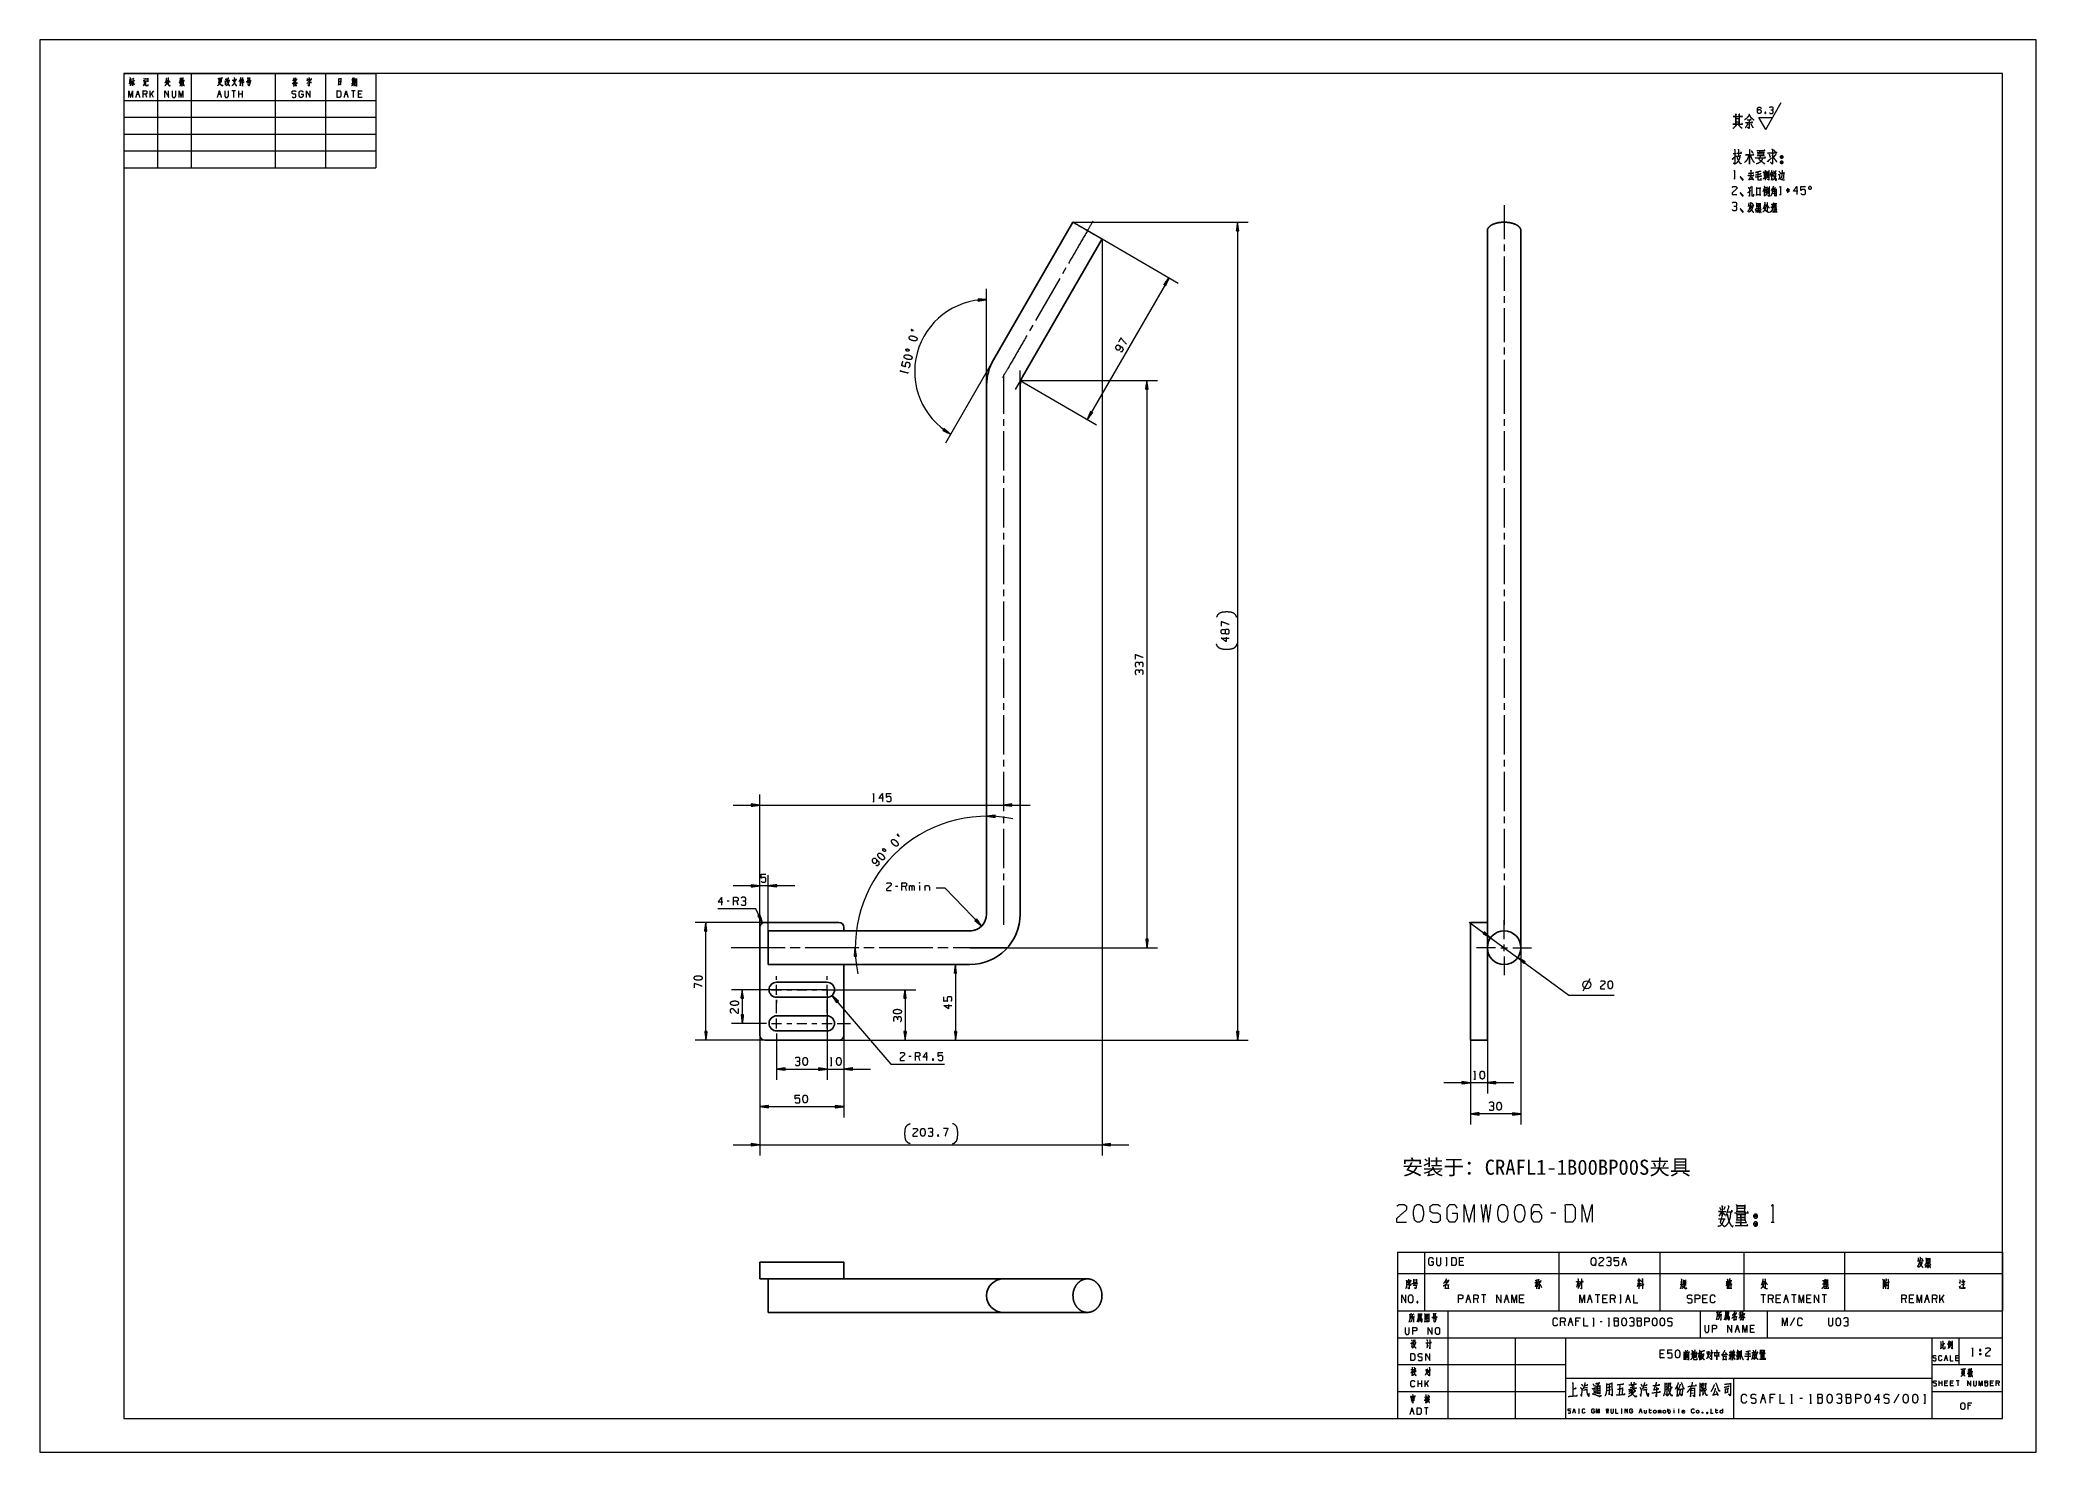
# Model space of a CAD drawing. Header units: millimetres. Extents: x 0 to 594, y 0 to 420.
import ezdxf

# ---------------------------------------------------------------- set-up
doc = ezdxf.new("R2010")
doc.units = ezdxf.units.MM
doc.layers.add('101', color=7, linetype='Continuous', true_color=0xffffff)

msp = doc.modelspace()

# ---------------------------------------------------------------- texts
at = {"layer": '101', "color": 95, "linetype": 'Continuous', "lineweight": 18, "insert": (405.38, 86.97), "char_height": 4.5, "width": 12383.9218, "attachment_point": 1}
msp.add_mtext('{\\fSimSun|b0|i0|c134|p2;安装于：CRAFL1-1B00BP00S夹具}', dxfattribs=at)

# ---------------------------------------------------------------- linework, layer by layer
at = {"layer": '101', "color": 133, "linetype": 'Continuous', "lineweight": 18}
for p, q in [((594, 420), (0, 420)), ((0, 420), (0, 0)), ((594, 0), (594, 420)), ((584, 410), (25, 410)), ((25, 410), (100, 410)), ((25, 410), (100, 410)), ((25, 410), (25, 10)), ((25, 410), (100, 410)), ((25, 410), (25, 382)), ((35, 410), (35, 382)), ((45, 410), (45, 382)), ((70, 410), (70, 382)), ((85, 410), (85, 382)), ((100, 410), (100, 382)), ((584, 10), (584, 410)), ((25, 402), (100, 402)), ((25, 397), (100, 397)), ((25, 392), (100, 392)), ((25, 387), (100, 387)), ((25, 382), (100, 382)), ((404, 42), (404, 10)), ((404, 42), (584, 42)), ((419, 42), (419, 10)), ((494, 42), (494, 34)), ((514, 42), (514, 34)), ((404, 34), (584, 34)), ((439, 34), (439, 10)), ((454, 34), (454, 10)), ((563, 34), (563, 10)), ((571, 34), (571, 26)), ((404, 26), (454, 26)), ((563, 26), (584, 26)), ((404, 18), (454, 18)), ((454, 22), (563, 22)), ((504, 22), (504, 10)), ((563, 18), (584, 18)), ((25, 10), (584, 10)), ((404, 10), (584, 10)), ((0, 0), (594, 0))]:
    msp.add_line(p, q, dxfattribs=at)
at = {"layer": '101', "color": 72, "linetype": 'Continuous', "lineweight": 18}
for p, q in [((26.76, 408.05), (26.54, 406.94)), ((26.56, 408.12), (27.17, 408.12)), ((26.88, 407.89), (27.1, 407.41)), ((27.3, 407.54), (27.07, 406.67)), ((27.76, 407.52), (28.07, 406.63)), ((28.86, 403.92), (29.41, 403.92)), ((30.85, 406.38), (31.12, 406.83)), ((30.93, 408.63), (31.06, 408.24)), ((31.33, 407.83), (31.42, 407.72)), ((31.81, 402.93), (31.53, 403.92)), ((32.82, 402.93), (32.82, 404.9)), ((33.79, 404.9), (32.82, 403.53)), ((33.79, 402.93), (33.23, 404.11)), ((41.53, 407.97), (42.32, 408.14)), ((42.44, 407.91), (42.98, 408.03)), ((53.13, 403.92), (53.69, 403.92)), ((53.37, 407.85), (53.89, 407.93)), ((55.11, 406.63), (55.56, 407.18)), ((58.21, 404.9), (57.1, 404.9)), ((57.65, 404.9), (57.65, 402.93)), ((59.22, 402.93), (59.22, 404.9)), ((60.33, 403.92), (59.22, 403.92)), ((60.33, 402.93), (60.33, 404.9)), ((75.44, 408.32), (75.87, 408.39)), ((75.54, 408.3), (75.65, 407.99)), ((76.03, 407.39), (75.56, 407.31)), ((76.01, 408.26), (76.54, 408.36)), ((76.17, 408.24), (76.3, 407.91)), ((90.84, 403.92), (91.4, 403.92)), ((93.8, 404.9), (92.68, 404.9)), ((92.76, 408.18), (93.62, 408.3)), ((93.04, 407.83), (93.3, 407.89)), ((93.05, 407.47), (93.28, 407.54)), ((93.24, 404.9), (93.24, 402.93)), ((93.8, 407.81), (94.05, 407.87)), ((95.64, 403.92), (94.81, 403.92)), ((503.82, 386.26), (504.72, 386.26)), ((504.72, 385.47), (505.86, 385.47)), ((513.1, 380.22), (513.77, 380.25)), ((514.06, 380.92), (514.2, 380.77)), ((514.11, 380.82), (514.11, 378.95)), ((514.39, 381.27), (514.53, 381.12)), ((517.43, 381.05), (517.64, 380.65)), ((504.03, 378.82), (504.46, 378.82)), ((513.1, 375.66), (513.1, 373.49)), ((513.46, 379.6), (513.77, 378.82)), ((513.67, 375.29), (513.67, 374.01)), ((513.79, 375.71), (513.97, 375.21)), ((514.43, 376.39), (514.68, 376.31)), ((515.5, 374.44), (516.62, 374.44)), ((515.54, 374.99), (516.63, 374.99)), ((515.64, 375.96), (516.33, 375.96)), ((516.42, 376.16), (516.09, 375.69)), ((517.28, 379.97), (517.6, 379.97)), ((520.67, 375.26), (519.67, 375.26)), ((519.84, 375.74), (520.51, 374.79)), ((520.5, 375.74), (519.84, 374.79)), ((520.16, 374.54), (520.16, 375.96)), ((508.89, 370.22), (509.56, 370.22)), ((510.83, 371.35), (511.92, 371.35)), ((510.84, 370.45), (511.92, 370.45)), ((510.91, 371.07), (511.11, 370.65)), ((511.39, 371.25), (511.39, 369.5)), ((511.74, 371.07), (511.57, 370.65)), ((511.92, 371.47), (511.92, 370.25)), ((513.17, 370.85), (513.6, 370.85)), ((513.3, 373.76), (513.95, 374.19)), ((515.45, 371.12), (515.45, 369.3)), ((515.89, 370.65), (516.67, 370.65)), ((517.69, 374.06), (518.11, 374.06)), ((258.26, 320.75), (258.37, 321.16)), ((247.85, 193.51), (248.28, 193.51)), ((255.26, 168.18), (254.59, 168.18)), ((257.87, 166.98), (257.53, 168.18)), ((258.8, 166.98), (258.8, 168.55)), ((261.75, 168.55), (261.75, 166.98)), ((263.36, 168.55), (263.36, 166.98)), ((205.14, 163.82), (204.46, 163.82)), ((207.75, 162.62), (207.41, 163.82)), ((459.26, 137.15), (461.26, 140.8)), ((235.24, 115), (235.67, 115)), ((259.25, 117.68), (258.58, 117.68)), ((261.86, 116.48), (261.52, 117.68)), ((265.65, 116.93), (265.81, 116.51)), ((426.72, 110.95), (427.15, 110.95)), ((267.2, 94.36), (267.35, 93.93)), ((499.83, 72.79), (500.18, 72.02)), ((501.47, 72.9), (500.96, 72.02)), ((451.12, 71.03), (449.64, 71.03)), ((499.48, 69.32), (501.51, 69.32)), ((500.26, 71.25), (499.56, 70.14)), ((500.77, 71.19), (501.39, 70.47)), ((515.16, 68.38), (516.1, 68.38)), ((404, 59.46), (412, 59.46)), ((404, 59.46), (404, 53.11)), ((412, 59.46), (412, 53.11)), ((412, 59.46), (452, 59.46)), ((452, 59.46), (452, 53.11)), ((452, 59.46), (482, 59.46)), ((482, 59.46), (507, 59.46)), ((482, 59.46), (482, 53.11)), ((507, 59.46), (537, 59.46)), ((507, 59.46), (507, 53.11)), ((537, 59.46), (584, 59.46)), ((537, 59.46), (537, 53.11)), ((584, 59.46), (584, 53.11)), ((418.35, 57.85), (418.68, 57.85)), ((418.35, 55.48), (418.68, 55.48)), ((418.52, 57.85), (418.52, 55.48)), ((423.41, 56.68), (422.41, 56.68)), ((471.09, 56.68), (471.76, 56.68)), ((559.33, 56.4), (560, 56.4)), ((561.27, 57.53), (562.36, 57.53)), ((561.29, 56.62), (562.36, 56.62)), ((561.36, 57.25), (561.55, 56.83)), ((561.83, 57.43), (561.83, 55.68)), ((562.19, 57.25), (562.01, 56.83)), ((562.36, 57.65), (562.36, 56.43)), ((404, 53.11), (404, 42)), ((404, 53.11), (412, 53.11)), ((408.76, 51.23), (409.58, 51.23)), ((408.76, 50.53), (409.58, 50.53)), ((408.95, 50.08), (408.76, 49.38)), ((408.81, 49.65), (409.59, 49.65)), ((409.59, 51.45), (409.59, 50.3)), ((412, 53.11), (412, 42)), ((412, 53.11), (452, 53.11)), ((418.23, 50.65), (418.55, 50.17)), ((444.88, 50.4), (445.64, 50.4)), ((445.21, 50.35), (444.95, 49.13)), ((445.35, 51.08), (445.35, 48.55)), ((445.39, 50.17), (445.6, 49.7)), ((445.87, 50.13), (445.55, 49)), ((445.78, 50.68), (446.56, 50.68)), ((445.8, 50.17), (445.94, 49.95)), ((446.38, 50.08), (446.79, 48.98)), ((446.63, 50.98), (446.45, 50.35)), ((452, 53.11), (452, 42)), ((452, 53.11), (482, 53.11)), ((457.6, 50.62), (457.21, 49.08)), ((457.74, 50.35), (458.04, 49.9)), ((475.72, 50.25), (475.32, 49.17)), ((475.37, 50.25), (476.18, 50.25)), ((475.49, 51.18), (475.62, 50.6)), ((475.87, 50.25), (476.18, 49.77)), ((476.15, 51.18), (475.94, 50.53)), ((476.31, 50.38), (476.52, 49.92)), ((476.33, 51.2), (476.61, 50.62)), ((482, 53.11), (482, 42)), ((482, 53.11), (507, 53.11)), ((488.06, 49.95), (488.87, 49.95)), ((488.15, 50.65), (488.82, 50.65)), ((489.1, 51.03), (489.7, 51.03)), ((489.7, 51.25), (489.7, 49.55)), ((502.02, 50.6), (501.74, 49.45)), ((507, 53.11), (507, 42)), ((507, 53.11), (537, 53.11)), ((512.6, 50.68), (513.03, 50.68)), ((530.81, 50.95), (530.81, 49.13)), ((531.25, 50.48), (532.03, 50.48)), ((537, 53.11), (537, 42)), ((537, 53.11), (584, 53.11)), ((548.52, 51.1), (548.87, 51.1)), ((549.17, 50.6), (549.17, 48.53)), ((549.84, 51.45), (550.02, 51.3)), ((571.12, 50.6), (571.42, 50.13)), ((571.21, 51.3), (571.51, 50.75)), ((584, 53.11), (584, 42)), ((404, 42), (412, 42)), ((409.85, 44.81), (409.99, 44.39)), ((412, 42), (452, 42)), ((424.72, 45.56), (425.39, 45.56)), ((428, 44.36), (427.67, 45.56)), ((430.28, 46.74), (428.94, 46.74)), ((429.61, 46.74), (429.61, 44.36)), ((436.1, 45.56), (436.77, 45.56)), ((441.33, 45.56), (440.32, 45.56)), ((452, 42), (482, 42)), ((460.86, 45.56), (461.53, 45.56)), ((464.14, 46.74), (462.8, 46.74)), ((463.47, 46.74), (463.47, 44.36)), ((466.08, 45.56), (465.08, 45.56)), ((468.7, 44.36), (468.36, 45.56)), ((470.12, 46.74), (470.46, 46.74)), ((470.12, 44.36), (470.46, 44.36)), ((470.3, 46.74), (470.3, 44.36)), ((472.24, 45.56), (472.91, 45.56)), ((482, 42), (507, 42)), ((495.85, 45.56), (494.84, 45.56)), ((507, 42), (537, 42)), ((513.45, 46.74), (512.11, 46.74)), ((512.78, 46.74), (512.78, 44.36)), ((515.73, 44.36), (515.39, 45.56)), ((517.67, 45.56), (516.66, 45.56)), ((519.27, 45.56), (519.94, 45.56)), ((522.56, 46.74), (521.21, 46.74)), ((521.88, 46.74), (521.88, 44.36)), ((526.77, 45.56), (525.76, 45.56)), ((531.66, 46.74), (530.32, 46.74)), ((530.99, 46.74), (530.99, 44.36)), ((537, 42), (584, 42)), ((555.37, 44.36), (555.04, 45.56)), ((557.31, 45.56), (556.31, 45.56)), ((561.19, 45.56), (561.87, 45.56)), ((564.48, 44.36), (564.14, 45.56)), ((566.58, 46.74), (565.41, 45.09)), ((565.41, 44.36), (565.41, 46.74)), ((566.58, 44.36), (565.91, 45.79)), ((410.43, 39.06), (410.97, 39.21)), ((410.72, 40.45), (410.71, 39.15)), ((453.87, 37.51), (453.53, 38.71)), ((455.14, 38.71), (455.81, 38.71)), ((457.91, 38.93), (457.08, 38.93)), ((462.09, 37.51), (462.52, 37.51)), ((464.92, 38.71), (464.24, 38.71)), ((466.64, 37.51), (467.07, 37.51)), ((501.85, 39.68), (502.4, 39.83)), ((502.15, 41.07), (502.13, 39.77)), ((504.82, 36.66), (505.41, 36.66)), ((505.64, 40.78), (506.36, 40.98)), ((509.94, 36.66), (509.05, 36.66)), ((522.16, 39.88), (520.82, 37.51)), ((489.53, 30.31), (489.78, 29.86)), ((490.29, 30.31), (490.08, 29.86)), ((495.96, 29.83), (496.63, 29.83)), ((503.02, 30.21), (503.23, 29.81)), ((505.91, 29.73), (505.91, 27.51)), ((509.77, 30.31), (509.95, 29.81)), ((512.76, 30.16), (512.76, 29.71)), ((565.71, 31.9), (566.03, 32.02)), ((408.55, 24.55), (407.99, 24.41)), ((408.36, 24.3), (408.56, 24.03)), ((483.13, 29.18), (482.12, 29.18)), ((489.62, 27.68), (489.8, 27.41)), ((491.28, 29.21), (491.93, 29.21)), ((491.85, 28.86), (492.91, 29.53)), ((493.77, 29.38), (493.43, 28.11)), ((493.87, 29.21), (494.17, 28.56)), ((494.3, 29.16), (495.01, 29.16)), ((504.85, 27.73), (505.17, 27.46)), ((509.7, 29.03), (510.07, 29.03)), ((512.14, 28.33), (512.99, 28.33)), ((512.14, 28.03), (512.97, 28.03)), ((566.97, 27.96), (567.41, 27.96)), ((570.81, 27.96), (570.14, 27.96)), ((573.71, 24.03), (574.5, 24.2)), ((574.61, 23.97), (575.16, 24.09)), ((574.89, 28.63), (575.31, 28.63)), ((577.2, 29.36), (577.53, 29.36)), ((577.2, 29.36), (577.2, 28.88)), ((410.1, 19.35), (410.1, 21.31)), ((411.21, 20.34), (410.1, 20.34)), ((411.21, 19.35), (411.21, 21.31)), ((412.22, 19.35), (412.22, 21.31)), ((413.18, 21.31), (412.22, 19.95)), ((413.18, 19.35), (412.63, 20.53)), ((459.57, 19.1), (460.47, 19.34)), ((463.18, 18.82), (463.96, 18.99)), ((463.18, 18.2), (464.01, 18.41)), ((466.4, 18.3), (467.52, 18.58)), ((467.47, 19.41), (466.42, 19.13)), ((470.18, 20.03), (469.91, 17.03)), ((473.22, 19.2), (474.59, 19.44)), ((477.25, 19.1), (478.15, 19.34)), ((483.95, 19.41), (483.56, 19.34)), ((483.93, 18.65), (483.56, 18.55)), ((492.1, 18.3), (491.25, 18.2)), ((492.78, 19.86), (492.59, 19.75)), ((495.37, 19.65), (494.85, 19.58)), ((565.17, 19.65), (565.17, 21.22)), ((566.06, 20.45), (565.17, 20.45)), ((566.06, 19.65), (566.06, 21.22)), ((567.53, 20.45), (566.87, 20.45)), ((569.23, 20.45), (568.56, 20.45)), ((571.15, 21.22), (570.26, 21.22)), ((570.71, 21.22), (570.71, 19.65)), ((581.11, 20.45), (580.44, 20.45)), ((583.03, 19.65), (582.81, 20.45)), ((408.03, 12.2), (408.59, 12.2)), ((408.25, 15.68), (408.78, 15.77)), ((413.11, 13.17), (412, 13.17)), ((412.62, 16.37), (412.05, 16.24)), ((412.42, 16.08), (412.61, 15.83)), ((412.55, 13.17), (412.55, 11.2)), ((456.34, 12.24), (456.71, 12.24)), ((457.84, 12.89), (458.03, 12.89)), ((457.94, 12.89), (457.94, 11.58)), ((470.57, 12.89), (470.76, 12.89)), ((470.67, 12.89), (470.67, 11.58)), ((476.14, 12.24), (476.51, 12.24)), ((478.78, 12.45), (479.52, 12.45)), ((481.61, 11.58), (481.61, 12.45)), ((484.44, 11.92), (484.44, 12.89)), ((486.23, 12.45), (486.23, 11.58)), ((487.64, 12.9), (487.64, 11.58)), ((491.25, 17.54), (492.1, 17.65)), ((498.59, 12.45), (499.32, 12.45)), ((512.41, 15.89), (513.15, 15.89)), ((515.78, 16.14), (514.87, 16.14)), ((521.03, 14.57), (521.5, 14.57)), ((524.47, 15.89), (523.72, 15.89)), ((526.69, 14.57), (527.16, 14.57)), ((553.12, 17.19), (551.64, 14.57)), ((560.63, 14.57), (561.1, 14.57)), ((574.45, 13.87), (573.76, 13.87)), ((457.84, 11.58), (458.03, 11.58)), ((470.57, 11.58), (470.76, 11.58))]:
    msp.add_line(p, q, dxfattribs=at)
at = {"layer": '101', "color": 43, "linetype": 'Continuous', "lineweight": 18}
for p, q in [((513.36, 398.5), (513.49, 398.16)), ((513.54, 393.41), (518.16, 401.41)), ((511.52, 396.91), (515.56, 396.91)), ((513.54, 393.41), (511.52, 396.91))]:
    msp.add_line(p, q, dxfattribs=at)
at = {"layer": '101', "color": 203, "linetype": 'Continuous', "lineweight": 25}
for p, q in [((307.39, 365.8), (283.73, 324.82)), ((430.71, 363.3), (430.71, 322.32)), ((440.71, 322.32), (440.71, 363.3)), ((292.39, 319.82), (316.05, 360.8)), ((281.72, 317.32), (281.72, 160)), ((291.72, 160), (291.72, 317.32)), ((430.71, 317.32), (430.71, 160)), ((440.71, 160), (440.71, 317.32)), ((214.22, 156), (214.22, 124)), ((237.72, 157.5), (215.72, 157.5)), ((276.72, 155), (216.72, 155)), ((239.22, 155), (239.22, 156)), ((430.71, 157.5), (425.71, 157.5)), ((425.71, 156), (425.71, 124)), ((430.71, 156), (430.71, 124)), ((216.72, 145), (276.72, 145)), ((239.22, 124), (239.22, 145)), ((234.22, 139.75), (219.22, 139.75)), ((219.22, 135.25), (234.22, 135.25)), ((234.22, 129.75), (219.22, 129.75)), ((219.22, 125.25), (234.22, 125.25)), ((215.72, 122.5), (237.72, 122.5)), ((430.71, 122.5), (425.71, 122.5)), ((214.22, 51.52), (214.22, 56.52)), ((237.72, 56.52), (215.72, 56.52)), ((239.22, 51.52), (239.22, 56.52)), ((237.72, 51.52), (215.72, 51.52)), ((276.72, 51.52), (239.22, 51.52)), ((311.72, 51.52), (288.06, 51.52)), ((216.72, 41.52), (276.72, 41.52)), ((288.06, 41.52), (311.72, 41.52))]:
    msp.add_line(p, q, dxfattribs=at)
at = {"layer": '101', "color": 22, "linetype": 'Continuous', "lineweight": 18}
for p, q in [((307.39, 365.8), (359.57, 365.8)), ((356.39, 365.8), (356.06, 363.26)), ((356.06, 363.26), (356.06, 363.29)), ((356.06, 363.26), (356.06, 363.29)), ((356.06, 363.26), (356.73, 363.26)), ((356.12, 363.26), (356.12, 363.68)), ((356.17, 363.26), (356.17, 364.06)), ((356.22, 363.26), (356.22, 364.45)), ((356.27, 363.26), (356.27, 364.84)), ((356.32, 363.26), (356.32, 365.22)), ((356.37, 363.26), (356.37, 365.61)), ((356.73, 363.26), (356.39, 365.8)), ((356.39, 365.8), (356.39, 122.5)), ((356.42, 363.26), (356.42, 365.61)), ((356.47, 363.26), (356.47, 365.22)), ((356.52, 363.26), (356.52, 364.84)), ((356.57, 363.26), (356.57, 364.45)), ((356.62, 363.26), (356.62, 364.06)), ((356.67, 363.26), (356.67, 363.68)), ((356.73, 363.26), (356.73, 363.29)), ((356.73, 363.26), (356.73, 363.29)), ((316.05, 360.8), (338.75, 347.7)), ((316.05, 360.8), (316.05, 88.25)), ((281.72, 317.32), (281.72, 345.93)), ((336, 349.28), (311.67, 307.14)), ((336, 349.28), (334.44, 347.25)), ((334.44, 347.25), (334.46, 347.28)), ((334.44, 347.25), (334.46, 347.28)), ((334.44, 347.25), (335.02, 346.92)), ((334.49, 347.22), (334.7, 347.59)), ((334.53, 347.2), (334.93, 347.89)), ((334.58, 347.17), (335.17, 348.2)), ((334.62, 347.15), (335.41, 348.51)), ((334.66, 347.12), (335.64, 348.82)), ((334.71, 347.1), (335.88, 349.13)), ((334.75, 347.07), (335.93, 349.1)), ((334.8, 347.05), (335.78, 348.74)), ((334.84, 347.02), (335.63, 348.38)), ((334.88, 346.99), (335.48, 348.02)), ((334.93, 346.97), (335.33, 347.67)), ((334.97, 346.94), (335.18, 347.31)), ((335.02, 346.92), (336, 349.28)), ((335.02, 346.92), (335.03, 346.95)), ((335.02, 346.92), (335.03, 346.95)), ((279.17, 343.01), (279.21, 343.02)), ((279.17, 343.02), (279.19, 342.35)), ((281.72, 342.76), (279.17, 343.02)), ((279.17, 343.01), (279.21, 343.02)), ((279.18, 342.96), (279.59, 342.98)), ((279.18, 342.91), (279.98, 342.94)), ((279.18, 342.86), (280.37, 342.9)), ((279.18, 342.81), (280.76, 342.86)), ((279.18, 342.76), (281.14, 342.82)), ((279.18, 342.71), (281.53, 342.78)), ((279.18, 342.66), (281.53, 342.73)), ((279.19, 342.35), (281.72, 342.76)), ((279.19, 342.61), (281.15, 342.67)), ((279.19, 342.56), (280.76, 342.6)), ((279.19, 342.51), (280.38, 342.54)), ((279.19, 342.46), (279.99, 342.48)), ((279.19, 342.4), (279.61, 342.42)), ((279.19, 342.35), (279.23, 342.36)), ((279.19, 342.35), (279.23, 342.36)), ((283.73, 324.82), (269.43, 300.04)), ((291.72, 318.66), (332.59, 318.66)), ((291.72, 318.66), (314.42, 305.55)), ((329.41, 318.66), (329.08, 316.12)), ((329.08, 316.12), (329.08, 316.15)), ((329.08, 316.12), (329.08, 316.15)), ((329.08, 316.12), (329.75, 316.12)), ((329.13, 316.12), (329.13, 316.54)), ((329.18, 316.12), (329.18, 316.92)), ((329.23, 316.12), (329.23, 317.31)), ((329.28, 316.12), (329.28, 317.69)), ((329.34, 316.12), (329.34, 318.08)), ((329.39, 316.12), (329.39, 318.47)), ((329.41, 318.66), (329.41, 150)), ((329.75, 316.12), (329.41, 318.66)), ((329.44, 316.12), (329.44, 318.47)), ((329.49, 316.12), (329.49, 318.08)), ((329.54, 316.12), (329.54, 317.69)), ((329.59, 316.12), (329.59, 317.31)), ((329.64, 316.12), (329.64, 316.92)), ((329.69, 316.12), (329.69, 316.54)), ((329.74, 316.12), (329.74, 316.15)), ((329.74, 316.12), (329.74, 316.15)), ((312.65, 309.51), (311.67, 307.14)), ((311.67, 307.14), (313.23, 309.17)), ((312.92, 309.35), (311.74, 307.32)), ((312.96, 309.33), (311.79, 307.3)), ((312.87, 309.38), (311.89, 307.68)), ((313.01, 309.3), (312.03, 307.61)), ((312.83, 309.41), (312.04, 308.04)), ((312.79, 309.43), (312.19, 308.4)), ((313.05, 309.28), (312.26, 307.91)), ((312.74, 309.46), (312.34, 308.76)), ((312.7, 309.48), (312.49, 309.12)), ((313.09, 309.25), (312.5, 308.22)), ((312.65, 309.51), (312.64, 309.48)), ((312.65, 309.51), (312.64, 309.48)), ((313.23, 309.17), (312.65, 309.51)), ((313.14, 309.23), (312.74, 308.53)), ((313.18, 309.2), (312.97, 308.84)), ((313.23, 309.18), (313.21, 309.15)), ((313.23, 309.18), (313.21, 309.15)), ((269.03, 304.41), (268.68, 303.84)), ((268.68, 303.84), (268.71, 303.82)), ((268.68, 303.84), (268.71, 303.82)), ((268.68, 303.84), (271.01, 302.79)), ((268.7, 303.88), (269.06, 303.66)), ((268.73, 303.93), (269.42, 303.51)), ((268.76, 303.97), (269.77, 303.35)), ((268.78, 304.01), (270.13, 303.19)), ((268.81, 304.06), (270.48, 303.03)), ((268.84, 304.1), (270.84, 302.87)), ((268.86, 304.14), (270.86, 302.91)), ((268.89, 304.19), (270.56, 303.16)), ((268.92, 304.23), (270.26, 303.4)), ((268.94, 304.27), (269.96, 303.65)), ((268.97, 304.32), (269.66, 303.89)), ((269, 304.36), (269.35, 304.14)), ((269.02, 304.4), (269.05, 304.39)), ((269.02, 304.4), (269.05, 304.39)), ((271.01, 302.79), (269.03, 304.41)), ((206.29, 192.42), (294.66, 192.42)), ((211.68, 192.75), (211.71, 192.75)), ((214.22, 192.42), (211.68, 192.75)), ((211.68, 192.75), (211.68, 192.08)), ((211.68, 192.75), (211.71, 192.75)), ((211.68, 192.7), (212.1, 192.7)), ((211.68, 192.65), (212.49, 192.65)), ((211.68, 192.6), (212.87, 192.6)), ((211.68, 192.54), (213.26, 192.54)), ((211.68, 192.49), (213.64, 192.49)), ((211.68, 192.44), (214.03, 192.44)), ((211.68, 192.08), (214.22, 192.42)), ((211.68, 192.39), (214.03, 192.39)), ((211.68, 192.34), (213.64, 192.34)), ((211.68, 192.29), (213.26, 192.29)), ((211.68, 192.24), (212.87, 192.24)), ((211.68, 192.19), (212.49, 192.19)), ((211.68, 192.14), (212.1, 192.14)), ((211.68, 192.09), (211.71, 192.09)), ((211.68, 192.09), (211.71, 192.09)), ((214.22, 156), (214.22, 195.59)), ((289.26, 192.75), (286.72, 192.42)), ((286.72, 192.42), (289.26, 192.08)), ((289.26, 192.44), (286.92, 192.44)), ((289.26, 192.39), (286.92, 192.39)), ((289.26, 192.49), (287.3, 192.49)), ((289.26, 192.34), (287.3, 192.34)), ((289.26, 192.54), (287.69, 192.54)), ((289.26, 192.29), (287.69, 192.29)), ((289.26, 192.6), (288.07, 192.6)), ((289.26, 192.24), (288.07, 192.24)), ((289.26, 192.65), (288.46, 192.65)), ((289.26, 192.19), (288.46, 192.19)), ((289.26, 192.7), (288.85, 192.7)), ((289.26, 192.14), (288.85, 192.14)), ((289.26, 192.75), (289.23, 192.75)), ((289.26, 192.75), (289.23, 192.75)), ((289.26, 192.09), (289.23, 192.09)), ((289.26, 192.09), (289.23, 192.09)), ((289.26, 192.08), (289.26, 192.75)), ((284.27, 189.4), (281.72, 189.11)), ((281.72, 189.11), (284.26, 188.74)), ((284.26, 189.1), (281.92, 189.13)), ((284.26, 189.04), (281.92, 189.08)), ((284.26, 189.15), (282.3, 189.18)), ((284.26, 188.99), (282.3, 189.03)), ((284.26, 189.2), (282.69, 189.22)), ((284.26, 188.94), (282.69, 188.97)), ((284.26, 188.89), (283.07, 188.91)), ((284.27, 189.25), (283.08, 189.27)), ((284.27, 189.3), (283.46, 189.31)), ((284.26, 188.84), (283.46, 188.85)), ((284.26, 188.79), (283.84, 188.8)), ((284.27, 189.35), (283.85, 189.36)), ((284.26, 188.74), (284.23, 188.74)), ((284.26, 188.74), (284.23, 188.74)), ((284.27, 189.4), (284.24, 189.4)), ((284.27, 189.4), (284.24, 189.4)), ((284.26, 188.74), (284.27, 189.4)), ((224.66, 168.41), (206.29, 168.41)), ((214.22, 168.41), (211.68, 168.75)), ((211.68, 168.75), (211.68, 168.08)), ((211.68, 168.74), (211.71, 168.74)), ((211.68, 168.74), (211.71, 168.74)), ((211.68, 168.69), (212.1, 168.69)), ((211.68, 168.64), (212.49, 168.64)), ((211.68, 168.59), (212.87, 168.59)), ((211.68, 168.54), (213.26, 168.54)), ((211.68, 168.49), (213.64, 168.49)), ((211.68, 168.44), (214.03, 168.44)), ((211.68, 168.08), (214.22, 168.41)), ((211.68, 168.39), (214.03, 168.39)), ((211.68, 168.33), (213.64, 168.33)), ((211.68, 168.28), (213.26, 168.28)), ((211.68, 168.23), (212.87, 168.23)), ((211.68, 168.18), (212.49, 168.18)), ((211.68, 168.13), (212.1, 168.13)), ((211.68, 168.08), (211.71, 168.08)), ((211.68, 168.08), (211.71, 168.08)), ((214.22, 156), (214.22, 171.59)), ((216.72, 155), (216.72, 171.59)), ((219.26, 168.75), (216.72, 168.41)), ((216.72, 168.41), (219.26, 168.08)), ((219.26, 168.44), (216.92, 168.44)), ((219.26, 168.39), (216.92, 168.39)), ((219.26, 168.49), (217.3, 168.49)), ((219.26, 168.33), (217.3, 168.33)), ((219.26, 168.54), (217.69, 168.54)), ((219.26, 168.28), (217.69, 168.28)), ((219.26, 168.59), (218.07, 168.59)), ((219.26, 168.23), (218.07, 168.23)), ((219.26, 168.64), (218.46, 168.64)), ((219.26, 168.18), (218.46, 168.18)), ((219.26, 168.69), (218.85, 168.69)), ((219.26, 168.13), (218.85, 168.13)), ((219.26, 168.74), (219.23, 168.74)), ((219.26, 168.74), (219.23, 168.74)), ((219.26, 168.08), (219.23, 168.08)), ((219.26, 168.08), (219.23, 168.08)), ((219.26, 168.08), (219.26, 168.75)), ((266.73, 167.79), (269.27, 167.79)), ((269.27, 167.79), (280.26, 156.46)), ((213, 161.53), (201.68, 161.53)), ((215.06, 157.34), (213, 161.53)), ((215.72, 157.5), (194.97, 157.5)), ((198.15, 157.5), (197.81, 154.96)), ((197.81, 154.96), (198.48, 154.96)), ((197.82, 154.96), (197.82, 154.99)), ((197.82, 154.96), (197.82, 154.99)), ((197.87, 154.96), (197.87, 155.38)), ((197.92, 154.96), (197.92, 155.76)), ((197.97, 154.96), (197.97, 156.15)), ((198.02, 154.96), (198.02, 156.53)), ((198.07, 154.96), (198.07, 156.92)), ((198.12, 154.96), (198.12, 157.31)), ((198.48, 154.96), (198.15, 157.5)), ((198.15, 122.5), (198.15, 157.5)), ((198.17, 154.96), (198.17, 157.31)), ((198.22, 154.96), (198.22, 156.92)), ((198.28, 154.96), (198.28, 156.53)), ((198.33, 154.96), (198.33, 156.15)), ((198.38, 154.96), (198.38, 155.76)), ((198.43, 154.96), (198.43, 155.38)), ((198.48, 154.96), (198.48, 154.99)), ((198.48, 154.96), (198.48, 154.99)), ((214.24, 159.77), (213.64, 159.48)), ((213.64, 159.48), (213.66, 159.45)), ((213.64, 159.48), (213.66, 159.45)), ((213.64, 159.48), (215.06, 157.34)), ((213.69, 159.5), (213.87, 159.13)), ((213.73, 159.52), (214.09, 158.8)), ((213.78, 159.55), (214.31, 158.48)), ((213.83, 159.57), (214.52, 158.15)), ((213.87, 159.59), (214.74, 157.83)), ((213.92, 159.61), (214.95, 157.51)), ((213.96, 159.63), (215, 157.53)), ((214.01, 159.66), (214.87, 157.9)), ((214.05, 159.68), (214.75, 158.27)), ((214.1, 159.7), (214.62, 158.63)), ((214.14, 159.72), (214.5, 159)), ((214.19, 159.75), (214.37, 159.37)), ((215.06, 157.34), (214.24, 159.77)), ((214.24, 159.77), (214.25, 159.74)), ((214.24, 159.77), (214.25, 159.74)), ((278.73, 158.52), (278.25, 158.05)), ((278.25, 158.06), (278.27, 158.03)), ((278.25, 158.06), (278.27, 158.03)), ((278.25, 158.05), (280.26, 156.46)), ((278.29, 158.09), (278.58, 157.79)), ((278.33, 158.13), (278.89, 157.55)), ((278.36, 158.16), (279.19, 157.31)), ((278.4, 158.2), (279.5, 157.07)), ((278.43, 158.23), (279.8, 156.83)), ((278.47, 158.27), (280.11, 156.58)), ((278.51, 158.3), (280.14, 156.62)), ((278.54, 158.34), (279.91, 156.93)), ((278.58, 158.37), (279.68, 157.24)), ((278.62, 158.41), (279.45, 157.56)), ((278.65, 158.45), (279.21, 157.87)), ((278.69, 158.48), (278.98, 158.18)), ((280.26, 156.46), (278.73, 158.52)), ((278.73, 158.52), (278.75, 158.49)), ((278.73, 158.52), (278.75, 158.49)), ((425.27, 157.64), (454.97, 135.9)), ((429.82, 154.72), (429.42, 154.18)), ((429.64, 154.47), (431.53, 153.09)), ((429.67, 154.51), (431.25, 153.35)), ((429.7, 154.55), (430.97, 153.62)), ((429.73, 154.6), (430.69, 153.89)), ((429.76, 154.64), (430.4, 154.16)), ((429.79, 154.68), (430.12, 154.43)), ((431.67, 152.95), (429.82, 154.72)), ((429.82, 154.72), (429.84, 154.7)), ((429.82, 154.72), (429.84, 154.7)), ((440.71, 160), (440.71, 97.39)), ((214.22, 150), (214.22, 88.25)), ((242.61, 150), (242.32, 147.45)), ((242.47, 147.46), (242.46, 148.65)), ((242.53, 147.46), (242.5, 149.03)), ((242.58, 147.46), (242.54, 149.42)), ((242.63, 147.46), (242.59, 149.81)), ((242.99, 147.46), (242.61, 150)), ((242.68, 147.46), (242.64, 149.81)), ((242.73, 147.46), (242.7, 149.42)), ((242.78, 147.46), (242.75, 149.04)), ((242.83, 147.46), (242.81, 148.65)), ((276.72, 150), (332.59, 150)), ((329.75, 152.54), (329.08, 152.54)), ((329.08, 152.54), (329.41, 150)), ((329.08, 152.54), (329.08, 152.51)), ((329.08, 152.54), (329.08, 152.51)), ((329.13, 152.54), (329.13, 152.12)), ((329.18, 152.54), (329.18, 151.74)), ((329.23, 152.54), (329.23, 151.35)), ((329.28, 152.54), (329.28, 150.96)), ((329.34, 152.54), (329.34, 150.58)), ((329.39, 152.54), (329.39, 150.19)), ((329.41, 150), (329.75, 152.54)), ((329.44, 152.54), (329.44, 150.19)), ((329.49, 152.54), (329.49, 150.58)), ((329.54, 152.54), (329.54, 150.96)), ((329.59, 152.54), (329.59, 151.35)), ((329.64, 152.54), (329.64, 151.74)), ((329.69, 152.54), (329.69, 152.12)), ((329.74, 152.54), (329.74, 152.51)), ((329.74, 152.54), (329.74, 152.51)), ((429.42, 154.18), (431.67, 152.95)), ((429.43, 154.19), (429.45, 154.17)), ((429.43, 154.19), (429.45, 154.17)), ((429.46, 154.23), (429.79, 153.98)), ((429.49, 154.27), (430.13, 153.79)), ((429.52, 154.31), (430.48, 153.61)), ((429.55, 154.35), (430.82, 153.42)), ((429.58, 154.39), (431.16, 153.23)), ((429.61, 154.43), (431.5, 153.05)), ((242.32, 147.45), (242.32, 147.49)), ((242.32, 147.45), (242.32, 147.49)), ((242.32, 147.45), (242.99, 147.46)), ((242.37, 147.45), (242.37, 147.87)), ((242.42, 147.46), (242.41, 148.26)), ((242.88, 147.46), (242.87, 148.27)), ((242.93, 147.46), (242.92, 147.88)), ((242.98, 147.46), (242.98, 147.5)), ((242.98, 147.46), (242.98, 147.5)), ((272.45, 145), (272.11, 142.46)), ((272.17, 142.46), (272.17, 142.88)), ((272.22, 142.46), (272.22, 143.26)), ((272.27, 142.46), (272.27, 143.65)), ((272.32, 142.46), (272.32, 144.03)), ((272.37, 142.46), (272.37, 144.42)), ((272.42, 142.46), (272.42, 144.81)), ((272.45, 145), (272.45, 122.5)), ((272.78, 142.46), (272.45, 145)), ((272.47, 142.46), (272.47, 144.81)), ((272.52, 142.46), (272.52, 144.42)), ((272.57, 142.46), (272.57, 144.03)), ((272.62, 142.46), (272.62, 143.65)), ((272.68, 142.46), (272.68, 143.26)), ((272.73, 142.46), (272.73, 142.88)), ((439.74, 147.05), (441.59, 145.28)), ((441.99, 145.82), (439.74, 147.05)), ((441.78, 145.53), (439.88, 146.91)), ((441.8, 145.57), (439.91, 146.95)), ((441.74, 145.48), (440.16, 146.64)), ((441.83, 145.61), (440.25, 146.77)), ((441.71, 145.44), (440.44, 146.37)), ((441.87, 145.65), (440.59, 146.58)), ((441.68, 145.4), (440.73, 146.1)), ((441.89, 145.69), (440.94, 146.39)), ((441.65, 145.36), (441.01, 145.84)), ((441.92, 145.73), (441.28, 146.2)), ((441.62, 145.32), (441.29, 145.57)), ((441.59, 145.28), (441.57, 145.3)), ((441.59, 145.28), (441.57, 145.3)), ((441.59, 145.28), (441.99, 145.82)), ((441.96, 145.77), (441.62, 146.02)), ((441.99, 145.81), (441.96, 145.83)), ((441.99, 145.81), (441.96, 145.83)), ((234.22, 137.5), (205.82, 137.5)), ((208.99, 137.5), (208.66, 134.96)), ((208.92, 134.96), (208.92, 136.92)), ((208.97, 134.96), (208.97, 137.31)), ((208.99, 137.5), (208.99, 127.5)), ((209.33, 134.96), (208.99, 137.5)), ((209.02, 134.96), (209.02, 137.31)), ((209.07, 134.96), (209.07, 136.92)), ((234.22, 137.5), (234.22, 110.73)), ((234.22, 137.5), (260.62, 137.5)), ((257.45, 137.5), (257.11, 134.96)), ((257.37, 134.96), (257.37, 136.92)), ((257.42, 134.96), (257.42, 137.31)), ((257.78, 134.96), (257.45, 137.5)), ((257.45, 137.5), (257.45, 122.5)), ((257.47, 134.96), (257.47, 137.31)), ((257.52, 134.96), (257.52, 136.92)), ((272.11, 142.46), (272.78, 142.46)), ((272.12, 142.46), (272.12, 142.49)), ((272.12, 142.46), (272.12, 142.49)), ((272.78, 142.46), (272.78, 142.49)), ((272.78, 142.46), (272.78, 142.49)), ((208.66, 134.96), (208.66, 134.99)), ((208.66, 134.96), (208.66, 134.99)), ((208.66, 134.96), (209.33, 134.96)), ((208.71, 134.96), (208.71, 135.38)), ((208.76, 134.96), (208.76, 135.76)), ((208.82, 134.96), (208.82, 136.15)), ((208.87, 134.96), (208.87, 136.53)), ((209.12, 134.96), (209.12, 136.53)), ((209.17, 134.96), (209.17, 136.15)), ((209.22, 134.96), (209.22, 135.76)), ((209.27, 134.96), (209.27, 135.38)), ((209.32, 134.96), (209.32, 134.99)), ((209.32, 134.96), (209.32, 134.99)), ((235.69, 135.79), (237.09, 133.65)), ((237.6, 134.09), (235.69, 135.79)), ((235.69, 135.79), (253.25, 115.39)), ((237.33, 133.85), (235.8, 135.63)), ((237.37, 133.88), (235.84, 135.66)), ((237.29, 133.82), (236.01, 135.3)), ((237.4, 133.92), (236.13, 135.4)), ((237.25, 133.78), (236.22, 134.98)), ((237.44, 133.95), (236.42, 135.14)), ((237.21, 133.75), (236.44, 134.65)), ((237.17, 133.72), (236.65, 134.33)), ((237.48, 133.98), (236.71, 134.89)), ((237.14, 133.69), (236.86, 134)), ((237.52, 134.02), (237, 134.63)), ((237.1, 133.65), (237.08, 133.68)), ((237.1, 133.65), (237.08, 133.68)), ((237.09, 133.65), (237.6, 134.09)), ((237.56, 134.05), (237.29, 134.37)), ((237.6, 134.08), (237.58, 134.11)), ((237.6, 134.08), (237.58, 134.11)), ((257.11, 134.96), (257.78, 134.96)), ((257.12, 134.96), (257.12, 134.99)), ((257.12, 134.96), (257.12, 134.99)), ((257.17, 134.96), (257.17, 135.38)), ((257.22, 134.96), (257.22, 135.76)), ((257.27, 134.96), (257.27, 136.15)), ((257.32, 134.96), (257.32, 136.53)), ((257.57, 134.96), (257.57, 136.53)), ((257.62, 134.96), (257.62, 136.15)), ((257.68, 134.96), (257.68, 135.76)), ((257.73, 134.96), (257.73, 135.38)), ((257.78, 134.96), (257.78, 134.99)), ((257.78, 134.96), (257.78, 134.99)), ((454.97, 135.9), (468.41, 135.9)), ((197.81, 125.04), (198.15, 122.5)), ((198.48, 125.04), (197.81, 125.04)), ((197.82, 125.04), (197.82, 125.01)), ((197.82, 125.04), (197.82, 125.01)), ((197.87, 125.04), (197.87, 124.62)), ((197.92, 125.04), (197.92, 124.24)), ((197.97, 125.04), (197.97, 123.85)), ((198.02, 125.04), (198.02, 123.46)), ((198.07, 125.04), (198.07, 123.08)), ((198.12, 125.04), (198.12, 122.69)), ((198.15, 122.5), (198.48, 125.04)), ((198.17, 125.04), (198.17, 122.69)), ((198.22, 125.04), (198.22, 123.08)), ((198.28, 125.04), (198.28, 123.46)), ((198.33, 125.04), (198.33, 123.85)), ((198.38, 125.04), (198.38, 124.24)), ((198.43, 125.04), (198.43, 124.62)), ((198.48, 125.04), (198.48, 125.01)), ((198.48, 125.04), (198.48, 125.01)), ((212.22, 127.5), (205.82, 127.5)), ((209.33, 130.04), (208.66, 130.04)), ((208.66, 130.04), (208.99, 127.5)), ((208.66, 130.04), (208.66, 130.01)), ((208.66, 130.04), (208.66, 130.01)), ((208.71, 130.04), (208.71, 129.62)), ((208.76, 130.04), (208.76, 129.24)), ((208.82, 130.04), (208.82, 128.85)), ((208.87, 130.04), (208.87, 128.46)), ((208.92, 130.04), (208.92, 128.08)), ((208.97, 130.04), (208.97, 127.69)), ((208.99, 127.5), (209.33, 130.04)), ((209.02, 130.04), (209.02, 127.69)), ((209.07, 130.04), (209.07, 128.08)), ((209.12, 130.04), (209.12, 128.46)), ((209.17, 130.04), (209.17, 128.85)), ((209.22, 130.04), (209.22, 129.24)), ((209.27, 130.04), (209.27, 129.62)), ((209.32, 130.04), (209.32, 130.01)), ((209.32, 130.04), (209.32, 130.01)), ((257.78, 125.04), (257.11, 125.04)), ((257.11, 125.04), (257.45, 122.5)), ((257.12, 125.04), (257.12, 125.01)), ((257.12, 125.04), (257.12, 125.01)), ((257.17, 125.04), (257.17, 124.62)), ((257.22, 125.04), (257.22, 124.24)), ((257.27, 125.04), (257.27, 123.85)), ((257.32, 125.04), (257.32, 123.46)), ((257.37, 125.04), (257.37, 123.08)), ((257.42, 125.04), (257.42, 122.69)), ((257.45, 122.5), (257.78, 125.04)), ((257.47, 125.04), (257.47, 122.69)), ((257.52, 125.04), (257.52, 123.08)), ((257.57, 125.04), (257.57, 123.46)), ((257.62, 125.04), (257.62, 123.85)), ((257.68, 125.04), (257.68, 124.24)), ((257.73, 125.04), (257.73, 124.62)), ((257.78, 125.04), (257.78, 125.01)), ((257.78, 125.04), (257.78, 125.01)), ((272.11, 125.04), (272.45, 122.5)), ((272.78, 125.04), (272.11, 125.04)), ((272.12, 125.04), (272.12, 125.01)), ((272.12, 125.04), (272.12, 125.01)), ((272.17, 125.04), (272.17, 124.62)), ((272.22, 125.04), (272.22, 124.24)), ((272.27, 125.04), (272.27, 123.85)), ((272.32, 125.04), (272.32, 123.46)), ((272.37, 125.04), (272.37, 123.08)), ((272.42, 125.04), (272.42, 122.69)), ((272.45, 122.5), (272.78, 125.04)), ((272.47, 125.04), (272.47, 122.69)), ((272.52, 125.04), (272.52, 123.08)), ((272.57, 125.04), (272.57, 123.46)), ((272.62, 125.04), (272.62, 123.85)), ((272.68, 125.04), (272.68, 124.24)), ((272.73, 125.04), (272.73, 124.62)), ((272.78, 125.04), (272.78, 125.01)), ((272.78, 125.04), (272.78, 125.01)), ((356.06, 125.04), (356.39, 122.5)), ((356.06, 125.04), (356.06, 125.01)), ((356.06, 125.04), (356.06, 125.01)), ((356.73, 125.04), (356.06, 125.04)), ((356.12, 125.04), (356.12, 124.62)), ((356.17, 125.04), (356.17, 124.24)), ((356.22, 125.04), (356.22, 123.85)), ((356.27, 125.04), (356.27, 123.46)), ((356.32, 125.04), (356.32, 123.08)), ((356.37, 125.04), (356.37, 122.69)), ((356.39, 122.5), (356.73, 125.04)), ((356.42, 125.04), (356.42, 122.69)), ((356.47, 125.04), (356.47, 123.08)), ((356.52, 125.04), (356.52, 123.46)), ((356.57, 125.04), (356.57, 123.85)), ((356.62, 125.04), (356.62, 124.24)), ((356.67, 125.04), (356.67, 124.62)), ((356.73, 125.04), (356.73, 125.01)), ((356.73, 125.04), (356.73, 125.01)), ((215.72, 122.5), (194.97, 122.5)), ((214.22, 124), (214.22, 99.55)), ((219.22, 120.5), (219.22, 110.73)), ((234.22, 120.5), (234.22, 110.73)), ((237.72, 122.5), (275.62, 122.5)), ((237.72, 122.5), (359.57, 122.5)), ((237.72, 122.5), (260.62, 122.5)), ((239.22, 124), (239.22, 99.55)), ((239.22, 124), (239.22, 110.73)), ((425.71, 124), (425.71, 97.39)), ((425.71, 122.5), (425.71, 106.68)), ((430.71, 122.5), (430.71, 106.68)), ((221.76, 114.24), (219.22, 113.91)), ((219.22, 113.91), (221.76, 113.57)), ((219.22, 113.91), (234.22, 113.91)), ((221.76, 113.93), (219.42, 113.93)), ((221.76, 113.88), (219.42, 113.88)), ((221.76, 113.98), (219.8, 113.98)), ((221.76, 113.83), (219.8, 113.83)), ((221.76, 114.03), (220.19, 114.03)), ((221.76, 113.78), (220.19, 113.78)), ((221.76, 114.09), (220.57, 114.09)), ((221.76, 113.73), (220.57, 113.73)), ((221.76, 114.14), (220.96, 114.14)), ((221.76, 113.68), (220.96, 113.68)), ((221.76, 114.19), (221.35, 114.19)), ((221.76, 113.63), (221.35, 113.63)), ((221.76, 114.24), (221.73, 114.24)), ((221.76, 114.24), (221.73, 114.24)), ((221.76, 113.58), (221.73, 113.58)), ((221.76, 113.58), (221.73, 113.58)), ((221.76, 113.57), (221.76, 114.24)), ((226.29, 113.91), (247.16, 113.91)), ((231.68, 114.24), (231.71, 114.24)), ((234.22, 113.91), (231.68, 114.24)), ((231.68, 114.24), (231.68, 113.57)), ((231.68, 114.24), (231.71, 114.24)), ((234.22, 113.91), (231.68, 114.24)), ((231.68, 114.24), (231.68, 113.57)), ((231.68, 114.24), (231.71, 114.24)), ((231.68, 114.24), (231.71, 114.24)), ((231.68, 114.19), (232.1, 114.19)), ((231.68, 114.19), (232.1, 114.19)), ((231.68, 114.14), (232.49, 114.14)), ((231.68, 114.14), (232.49, 114.14)), ((231.68, 114.09), (232.87, 114.09)), ((231.68, 114.09), (232.87, 114.09)), ((231.68, 114.03), (233.26, 114.03)), ((231.68, 114.03), (233.26, 114.03)), ((231.68, 113.98), (233.64, 113.98)), ((231.68, 113.98), (233.64, 113.98)), ((231.68, 113.93), (234.03, 113.93)), ((231.68, 113.93), (234.03, 113.93)), ((231.68, 113.57), (234.22, 113.91)), ((231.68, 113.57), (234.22, 113.91)), ((231.68, 113.88), (234.03, 113.88)), ((231.68, 113.88), (234.03, 113.88)), ((231.68, 113.83), (233.64, 113.83)), ((231.68, 113.83), (233.64, 113.83)), ((231.68, 113.78), (233.26, 113.78)), ((231.68, 113.78), (233.26, 113.78)), ((231.68, 113.73), (232.87, 113.73)), ((231.68, 113.73), (232.87, 113.73)), ((231.68, 113.68), (232.49, 113.68)), ((231.68, 113.68), (232.49, 113.68)), ((231.68, 113.63), (232.1, 113.63)), ((231.68, 113.63), (232.1, 113.63)), ((231.68, 113.58), (231.71, 113.58)), ((231.68, 113.58), (231.71, 113.58)), ((231.68, 113.58), (231.71, 113.58)), ((231.68, 113.58), (231.71, 113.58)), ((241.76, 114.24), (239.22, 113.91)), ((239.22, 113.91), (241.76, 113.57)), ((241.76, 113.93), (239.42, 113.93)), ((241.76, 113.88), (239.42, 113.88)), ((241.76, 113.98), (239.8, 113.98)), ((241.76, 113.83), (239.8, 113.83)), ((241.76, 114.03), (240.19, 114.03)), ((241.76, 113.78), (240.19, 113.78)), ((241.76, 114.09), (240.57, 114.09)), ((241.76, 113.73), (240.57, 113.73)), ((241.76, 114.14), (240.96, 114.14)), ((241.76, 113.68), (240.96, 113.68)), ((241.76, 114.19), (241.35, 114.19)), ((241.76, 113.63), (241.35, 113.63)), ((241.76, 114.24), (241.73, 114.24)), ((241.76, 114.24), (241.73, 114.24)), ((241.76, 113.58), (241.73, 113.58)), ((241.76, 113.58), (241.73, 113.58)), ((241.76, 113.57), (241.76, 114.24)), ((253.25, 115.39), (269.13, 115.39)), ((438.64, 109.85), (417.77, 109.85)), ((423.17, 110.19), (423.17, 109.52)), ((425.71, 109.85), (423.17, 110.19)), ((423.17, 110.18), (423.2, 110.18)), ((423.17, 110.18), (423.2, 110.18)), ((423.17, 110.13), (423.58, 110.13)), ((423.17, 110.08), (423.97, 110.08)), ((423.17, 110.03), (424.35, 110.03)), ((423.17, 109.98), (424.74, 109.98)), ((423.17, 109.93), (425.13, 109.93)), ((423.17, 109.88), (425.51, 109.88)), ((423.17, 109.52), (425.71, 109.85)), ((423.17, 109.83), (425.51, 109.83)), ((423.17, 109.78), (425.13, 109.78)), ((423.17, 109.73), (424.74, 109.73)), ((423.17, 109.68), (424.35, 109.68)), ((423.17, 109.62), (423.97, 109.62)), ((423.17, 109.57), (423.58, 109.57)), ((423.17, 109.52), (423.2, 109.52)), ((423.17, 109.52), (423.2, 109.52)), ((433.25, 110.19), (430.71, 109.85)), ((430.71, 109.85), (433.25, 109.52)), ((433.25, 109.88), (430.9, 109.88)), ((433.25, 109.83), (430.9, 109.83)), ((433.25, 109.93), (431.28, 109.93)), ((433.25, 109.78), (431.28, 109.78)), ((433.25, 109.98), (431.67, 109.98)), ((433.25, 109.73), (431.67, 109.73)), ((433.25, 110.03), (432.06, 110.03)), ((433.25, 109.68), (432.06, 109.68)), ((433.25, 110.08), (432.44, 110.08)), ((433.25, 109.62), (432.44, 109.62)), ((433.25, 110.13), (432.83, 110.13)), ((433.25, 109.57), (432.83, 109.57)), ((433.25, 110.18), (433.21, 110.18)), ((433.25, 110.18), (433.21, 110.18)), ((433.25, 109.52), (433.21, 109.52)), ((433.25, 109.52), (433.21, 109.52)), ((433.25, 109.52), (433.25, 110.19)), ((216.76, 103.06), (214.22, 102.73)), ((214.22, 102.73), (239.22, 102.73)), ((214.22, 102.73), (216.76, 102.39)), ((216.76, 102.75), (214.42, 102.75)), ((216.76, 102.7), (214.42, 102.7)), ((216.76, 102.8), (214.8, 102.8)), ((216.76, 102.65), (214.8, 102.65)), ((216.76, 102.85), (215.19, 102.85)), ((216.76, 102.6), (215.19, 102.6)), ((216.76, 102.9), (215.57, 102.9)), ((216.76, 102.55), (215.57, 102.55)), ((216.76, 102.95), (215.96, 102.95)), ((216.76, 102.5), (215.96, 102.5)), ((216.76, 103), (216.35, 103)), ((216.76, 102.45), (216.35, 102.45)), ((216.76, 103.06), (216.73, 103.06)), ((216.76, 103.06), (216.73, 103.06)), ((216.76, 102.4), (216.73, 102.4)), ((216.76, 102.4), (216.73, 102.4)), ((216.76, 102.39), (216.76, 103.06)), ((236.68, 103.06), (236.71, 103.06)), ((239.22, 102.73), (236.68, 103.06)), ((236.68, 103.06), (236.71, 103.06)), ((236.68, 103.06), (236.68, 102.39)), ((236.68, 103), (237.1, 103)), ((236.68, 102.95), (237.49, 102.95)), ((236.68, 102.9), (237.87, 102.9)), ((236.68, 102.85), (238.26, 102.85)), ((236.68, 102.8), (238.64, 102.8)), ((236.68, 102.75), (239.03, 102.75)), ((236.68, 102.39), (239.22, 102.73)), ((236.68, 102.7), (239.03, 102.7)), ((236.68, 102.65), (238.64, 102.65)), ((236.68, 102.6), (238.26, 102.6)), ((236.68, 102.55), (237.87, 102.55)), ((236.68, 102.5), (237.49, 102.5)), ((236.68, 102.45), (237.1, 102.45)), ((236.68, 102.4), (236.71, 102.4)), ((236.68, 102.4), (236.71, 102.4)), ((428.25, 100.9), (425.71, 100.57)), ((425.71, 100.57), (428.25, 100.23)), ((440.71, 100.57), (425.71, 100.57)), ((428.25, 100.59), (425.9, 100.59)), ((428.25, 100.54), (425.9, 100.54)), ((428.25, 100.64), (426.28, 100.64)), ((428.25, 100.49), (426.28, 100.49)), ((428.25, 100.7), (426.67, 100.7)), ((428.25, 100.44), (426.67, 100.44)), ((428.25, 100.75), (427.06, 100.75)), ((428.25, 100.39), (427.06, 100.39)), ((428.25, 100.8), (427.44, 100.8)), ((428.25, 100.34), (427.44, 100.34)), ((428.25, 100.85), (427.83, 100.85)), ((428.25, 100.29), (427.83, 100.29)), ((428.25, 100.9), (428.21, 100.9)), ((428.25, 100.9), (428.21, 100.9)), ((428.25, 100.24), (428.21, 100.24)), ((428.25, 100.24), (428.21, 100.24)), ((428.25, 100.23), (428.25, 100.9)), ((438.17, 100.9), (438.17, 100.23)), ((438.17, 100.9), (438.2, 100.9)), ((440.71, 100.57), (438.17, 100.9)), ((438.17, 100.9), (438.2, 100.9)), ((438.17, 100.85), (438.58, 100.85)), ((438.17, 100.8), (438.97, 100.8)), ((438.17, 100.75), (439.35, 100.75)), ((438.17, 100.7), (439.74, 100.7)), ((438.17, 100.64), (440.13, 100.64)), ((438.17, 100.59), (440.51, 100.59)), ((438.17, 100.23), (440.71, 100.57)), ((438.17, 100.54), (440.51, 100.54)), ((438.17, 100.49), (440.13, 100.49)), ((438.17, 100.44), (439.74, 100.44)), ((438.17, 100.39), (439.35, 100.39)), ((438.17, 100.34), (438.97, 100.34)), ((438.17, 100.29), (438.58, 100.29)), ((438.17, 100.24), (438.2, 100.24)), ((438.17, 100.24), (438.2, 100.24)), ((206.29, 91.42), (323.99, 91.42)), ((211.68, 91.76), (211.68, 91.09)), ((214.22, 91.42), (211.68, 91.76)), ((211.68, 91.75), (211.71, 91.75)), ((211.68, 91.75), (211.71, 91.75)), ((211.68, 91.7), (212.1, 91.7)), ((211.68, 91.65), (212.49, 91.65)), ((211.68, 91.6), (212.87, 91.6)), ((211.68, 91.55), (213.26, 91.55)), ((211.68, 91.5), (213.64, 91.5)), ((211.68, 91.45), (214.03, 91.45)), ((211.68, 91.09), (214.22, 91.42)), ((211.68, 91.4), (214.03, 91.4)), ((211.68, 91.35), (213.64, 91.35)), ((211.68, 91.3), (213.26, 91.3)), ((211.68, 91.25), (212.87, 91.25)), ((211.68, 91.2), (212.49, 91.2)), ((211.68, 91.14), (212.1, 91.14)), ((211.68, 91.09), (211.71, 91.09)), ((211.68, 91.09), (211.71, 91.09)), ((318.59, 91.76), (316.05, 91.42)), ((316.05, 91.42), (318.59, 91.09)), ((318.59, 91.45), (316.25, 91.45)), ((318.59, 91.4), (316.25, 91.4)), ((318.59, 91.5), (316.63, 91.5)), ((318.59, 91.35), (316.63, 91.35)), ((318.59, 91.55), (317.02, 91.55)), ((318.59, 91.3), (317.02, 91.3)), ((318.59, 91.6), (317.4, 91.6)), ((318.59, 91.25), (317.4, 91.25)), ((318.59, 91.65), (317.79, 91.65)), ((318.59, 91.2), (317.79, 91.2)), ((318.59, 91.7), (318.18, 91.7)), ((318.59, 91.14), (318.18, 91.14)), ((318.59, 91.75), (318.56, 91.75)), ((318.59, 91.75), (318.56, 91.75)), ((318.59, 91.09), (318.56, 91.09)), ((318.59, 91.09), (318.56, 91.09)), ((318.59, 91.09), (318.59, 91.76))]:
    msp.add_line(p, q, dxfattribs=at)
at = {"layer": '101', "color": 35, "linetype": 'Continuous', "lineweight": 18}
for p, q in [((435.71, 359.14), (435.71, 357.13)), ((435.71, 355.55), (435.71, 345.4)), ((435.71, 343.81), (435.71, 341.81)), ((435.71, 340.22), (435.71, 330.07)), ((435.71, 328.49), (435.71, 326.48))]:
    msp.add_line(p, q, dxfattribs=at)
at = {"layer": '101', "color": 151, "linetype": 'Continuous', "lineweight": 18}
for p, q in [((305.3, 352.17), (304.3, 350.44)), ((303.5, 349.06), (296.28, 336.56)), ((295.49, 335.18), (294.49, 333.45)), ((291.72, 317.32), (291.72, 321.66)), ((292.39, 319.82), (290.22, 316.06)), ((286.72, 307.2), (286.72, 305.2)), ((286.72, 303.61), (286.72, 291.91)), ((435.71, 307.2), (435.71, 305.2)), ((435.71, 303.61), (435.71, 291.91)), ((286.72, 290.32), (286.72, 288.31)), ((286.72, 286.72), (286.72, 275.02)), ((435.71, 290.32), (435.71, 288.31)), ((435.71, 286.72), (435.71, 275.02)), ((286.72, 273.43), (286.72, 271.43)), ((435.71, 273.43), (435.71, 271.43)), ((286.72, 269.84), (286.72, 258.13)), ((435.71, 269.84), (435.71, 258.13)), ((286.72, 256.55), (286.72, 254.54)), ((435.71, 256.55), (435.71, 254.54)), ((286.72, 252.95), (286.72, 241.25)), ((435.71, 252.95), (435.71, 241.25)), ((286.72, 239.66), (286.72, 237.66)), ((435.71, 239.66), (435.71, 237.66)), ((286.72, 236.07), (286.72, 224.36)), ((435.71, 236.07), (435.71, 224.36)), ((286.72, 222.78), (286.72, 220.77)), ((435.71, 222.78), (435.71, 220.77)), ((286.72, 219.18), (286.72, 207.48)), ((435.71, 219.18), (435.71, 207.48)), ((286.72, 205.89), (286.72, 203.89)), ((286.72, 202.3), (286.72, 190.59)), ((435.71, 205.89), (435.71, 203.89)), ((435.71, 202.3), (435.71, 190.59)), ((286.72, 189.01), (286.72, 187)), ((286.72, 185.41), (286.72, 173.71)), ((435.71, 189.01), (435.71, 187)), ((435.71, 185.41), (435.71, 173.71)), ((286.72, 172.12), (286.72, 170.11)), ((435.71, 172.12), (435.71, 170.11)), ((435.71, 152.59), (435.71, 158.17)), ((226.22, 150), (223.22, 150)), ((243.72, 150), (227.72, 150)), ((248.22, 150), (245.22, 150)), ((265.72, 150), (249.72, 150)), ((270.22, 150), (267.22, 150)), ((433.11, 150), (427.53, 150)), ((434.7, 150), (436.71, 150)), ((435.71, 149), (435.71, 151)), ((438.3, 150), (443.88, 150)), ((435.71, 147.41), (435.71, 141.82)), ((216.22, 137.5), (215.22, 137.5)), ((217.72, 137.5), (220.72, 137.5)), ((219.22, 140.5), (219.22, 141.5)), ((219.22, 136), (219.22, 139)), ((222.22, 137.5), (223.72, 137.5)), ((225.22, 137.5), (228.22, 137.5)), ((229.72, 137.5), (231.22, 137.5)), ((232.72, 137.5), (235.72, 137.5)), ((234.22, 140.5), (234.22, 141.5)), ((234.22, 136), (234.22, 139)), ((237.22, 137.5), (238.22, 137.5)), ((219.22, 130.5), (219.22, 134.5)), ((219.22, 134.5), (219.22, 133.5)), ((234.22, 134.5), (234.22, 133.5)), ((234.22, 130.5), (234.22, 134.5)), ((216.22, 127.5), (212.22, 127.5)), ((217.72, 127.5), (220.72, 127.5)), ((219.22, 126), (219.22, 129)), ((222.22, 127.5), (223.72, 127.5)), ((225.22, 127.5), (228.22, 127.5)), ((229.72, 127.5), (231.22, 127.5)), ((232.72, 127.5), (235.72, 127.5)), ((234.22, 126), (234.22, 129)), ((237.22, 127.5), (241.22, 127.5)), ((219.22, 124.5), (219.22, 120.5)), ((234.22, 124.5), (234.22, 120.5))]:
    msp.add_line(p, q, dxfattribs=at)
at = {"layer": '101', "color": 203, "linetype": 'Continuous', "lineweight": 25}
msp.add_circle((435.71, 150), 5, dxfattribs=at)
at = {"layer": '101', "color": 72, "linetype": 'Continuous', "lineweight": 18}
msp.add_circle((460.3, 138.99), 1.2, dxfattribs=at)
at = {"layer": '101', "color": 22, "linetype": 'Continuous', "lineweight": 18}
for centre, radius, start, end in [((281.72, 321.34), 21.42, 90, 240), ((281.72, 150), 39.11, 78.52808, 191.47192), ((276.72, 160), 5, 270, 8.18732), ((215.72, 156), 1.5, 51.48162, 90), ((234.22, 137.5), 2.25, 256.03368, 270)]:
    msp.add_arc(centre, radius, start, end, dxfattribs=at)
at = {"layer": '101', "color": 203, "linetype": 'Continuous', "lineweight": 25}
for centre, radius, start, end in [((296.72, 317.32), 15, 150, 180), ((296.72, 317.32), 5, 150, 180), ((215.72, 156), 1.5, 90, 180), ((237.72, 156), 1.5, 0, 90), ((276.72, 160), 5, 270, 0), ((276.72, 160), 15, 270, 0), ((219.22, 137.5), 2.25, 90, 270), ((234.22, 137.5), 2.25, 270, 90), ((219.22, 127.5), 2.25, 90, 270), ((234.22, 127.5), 2.25, 270, 90), ((215.72, 124), 1.5, 180, 270), ((237.72, 124), 1.5, 270, 0), ((286.72, 46.52), 5, 90, 270)]:
    msp.add_arc(centre, radius, start, end, dxfattribs=at)
at = {"layer": '101', "color": 72, "linetype": 'Continuous', "lineweight": 18}
for points, knots in [([(26.46, 402.93), (26.46, 404.9), (27.01, 402.93), (27.57, 404.9), (27.57, 402.93)], [0, 0, 0.245192, 0.5, 0.754808, 1, 1]), ([(26.76, 408.82), (26.87, 408.7), (26.87, 406.36)], [0, 0, 0.064406, 1, 1]), ([(27.11, 407.83), (28.07, 407.83), (28.01, 407.99), (27.93, 407.85)], [0, 0, 0.737845, 0.874091, 1, 1]), ([(27.29, 408.45), (27.92, 408.45), (27.88, 408.57), (27.83, 408.49)], [0, 0, 0.736242, 0.890347, 1, 1]), ([(27.55, 407.83), (27.55, 406.4), (27.39, 406.48)], [0, 0, 0.88751, 1, 1]), ([(30.7, 402.93), (30.7, 404.9), (31.53, 404.9), (31.81, 404.71), (31.81, 404.11), (31.53, 403.92), (30.7, 403.92)], [0, 0, 0.400953, 0.571036, 0.639282, 0.761671, 0.829917, 1, 1]), ([(30.74, 407.89), (30.99, 407.89), (30.99, 408.01), (30.99, 406.56)], [0, 0, 0.136549, 0.20471, 1, 1]), ([(31.47, 408.45), (31.4, 408.39), (31.34, 408.45), (32.07, 408.45), (32.07, 408.63), (32.07, 407.54), (32.07, 407.72), (31.42, 407.72), (31.42, 406.58), (31.43, 406.5), (31.55, 406.46), (32.24, 406.46), (32.24, 406.77)], [0, 0, 0.017817, 0.03366, 0.169508, 0.204092, 0.407771, 0.442362, 0.564626, 0.775988, 0.791599, 0.814655, 0.942353, 1, 1]), ([(37.2, 402.93), (37.2, 404.9), (38.31, 402.93), (38.31, 404.9)], [0, 0, 0.317574, 0.682426, 1, 1]), ([(37.62, 408.59), (37.61, 408.47), (37.54, 408.05), (37.45, 407.76), (37.38, 407.56), (37.29, 407.35), (37.2, 407.18)], [0, 0, 0.084511, 0.368539, 0.57312, 0.721448, 0.873357, 1, 1]), ([(37.48, 407.85), (37.95, 407.93), (37.9, 407.97), (37.87, 407.79), (37.81, 407.52), (37.76, 407.35), (37.67, 407.12), (37.6, 406.94), (37.48, 406.73), (37.39, 406.56), (37.21, 406.32)], [0, 0, 0.202443, 0.228126, 0.308395, 0.425619, 0.500391, 0.604278, 0.689473, 0.790704, 0.870498, 1, 1]), ([(37.48, 407.56), (38.41, 406.38), (38.75, 406.4), (38.74, 406.4), (38.43, 406.42), (38.27, 406.56)], [0, 0, 0.63218, 0.773701, 0.779843, 0.909107, 1, 1]), ([(38.17, 408.8), (38.21, 408.7), (38.2, 408.59), (38.18, 406.87), (38.17, 406.98), (38.2, 407.21)], [0, 0, 0.049552, 0.095607, 0.852773, 0.898827, 1, 1]), ([(38.3, 407.91), (38.33, 407.89), (38.59, 407.56), (38.66, 407.43)], [0, 0, 0.059406, 0.761029, 1, 1]), ([(39.32, 404.9), (39.32, 403.32), (39.59, 402.93), (40.14, 402.93), (40.43, 403.32), (40.43, 404.9)], [0, 0, 0.337148, 0.438599, 0.557781, 0.662852, 1, 1]), ([(41.94, 407.99), (41.81, 407.76), (41.68, 407.56), (41.55, 407.39), (41.41, 407.25)], [0, 0, 0.287235, 0.555132, 0.786183, 1, 1]), ([(41.44, 402.93), (41.44, 404.9), (42, 402.93), (42.56, 404.9), (42.56, 402.93)], [0, 0, 0.245192, 0.5, 0.754808, 1, 1]), ([(41.53, 407.06), (42.16, 407.21), (42.17, 407.39), (42.17, 407.31), (42.1, 407.06), (42, 406.79), (41.9, 406.58), (41.78, 406.46), (41.68, 406.34), (41.6, 406.27)], [0, 0, 0.304476, 0.392578, 0.431601, 0.553705, 0.689463, 0.798358, 0.878846, 0.954751, 1, 1]), ([(41.62, 408.55), (41.75, 408.32), (41.78, 408.18)], [0, 0, 0.640221, 1, 1]), ([(41.91, 407.41), (41.75, 406.83), (41.85, 406.79), (41.97, 406.75), (42.09, 406.69), (42.23, 406.61)], [0, 0, 0.529109, 0.626293, 0.735528, 0.852096, 1, 1]), ([(41.93, 408.82), (41.96, 408.68), (41.96, 407.54), (41.93, 407.68), (41.96, 407.81)], [0, 0, 0.094651, 0.82363, 0.91828, 1, 1]), ([(41.96, 407.95), (42.13, 407.83), (42.22, 407.72)], [0, 0, 0.613168, 1, 1]), ([(42.22, 408.68), (42.22, 408.57), (42.1, 408.1)], [0, 0, 0.174336, 1, 1]), ([(42.73, 407.91), (42.69, 407.56), (42.64, 407.31), (42.6, 407.1), (42.54, 406.92), (42.42, 406.67), (42.32, 406.48), (42.2, 406.32), (42.12, 406.23)], [0, 0, 0.194372, 0.33262, 0.448622, 0.555648, 0.706152, 0.822696, 0.933862, 1, 1]), ([(42.53, 408.86), (42.53, 408.74), (42.51, 408.51), (42.47, 408.22), (42.42, 407.91), (42.37, 407.66), (42.29, 407.43), (42.28, 407.37)], [0, 0, 0.081852, 0.232243, 0.425429, 0.632123, 0.800313, 0.957953, 1, 1]), ([(42.41, 407.64), (42.44, 407.6), (42.58, 407.02), (42.69, 406.75), (42.79, 406.46), (42.82, 406.4), (43.04, 406.42), (42.82, 406.44), (42.75, 406.56)], [0, 0, 0.026711, 0.341735, 0.493488, 0.655468, 0.691644, 0.807842, 0.92404, 1, 1]), ([(53.63, 408.59), (53.61, 407.93), (53.6, 407.6), (53.59, 407.41), (53.57, 407.31), (53.56, 407.18), (53.51, 407.06), (53.47, 406.96), (53.34, 406.77), (53.19, 406.61), (53.09, 406.54), (52.88, 406.42), (52.84, 406.4)], [0, 0, 0.263781, 0.39576, 0.470168, 0.511774, 0.561574, 0.614015, 0.658781, 0.749609, 0.837597, 0.885288, 0.980674, 1, 1]), ([(52.96, 408.57), (53.01, 408.53), (53.04, 408.55), (54.3, 408.7), (54.26, 408.72), (54.11, 408.68)], [0, 0, 0.045515, 0.068267, 0.872618, 0.903439, 1, 1]), ([(53.01, 407.35), (53.09, 407.35), (53.37, 407.12), (53.6, 406.92), (53.82, 406.73), (54.1, 406.46), (54.42, 406.5), (54.11, 406.46), (54.01, 406.54)], [0, 0, 0.033469, 0.197844, 0.340784, 0.472463, 0.64945, 0.79792, 0.939754, 1, 1]), ([(53.19, 408.34), (53.23, 408.16), (53.23, 407.41), (53.22, 407.45), (54.08, 407.6), (54, 407.6), (54.08, 408.39), (54.11, 408.32), (54.07, 408.28), (53.23, 408.18)], [0, 0, 0.051657, 0.252797, 0.264655, 0.500968, 0.524668, 0.738296, 0.756835, 0.773119, 1, 1]), ([(54.98, 404.9), (54.98, 403.32), (55.24, 402.93), (55.79, 402.93), (56.09, 403.32), (56.09, 404.9)], [0, 0, 0.337148, 0.438599, 0.557781, 0.662852, 1, 1]), ([(55.08, 408.32), (55.66, 408.43), (55.6, 408.49), (55.53, 407.76), (55.6, 407.76), (55.17, 407.68), (55.14, 407.87), (55.17, 407.64), (55.15, 406.71)], [0, 0, 0.181367, 0.207402, 0.429562, 0.451886, 0.588195, 0.645737, 0.715778, 1, 1]), ([(56.18, 407.87), (56.18, 407.74), (56.12, 407.41), (56.06, 407.23), (56, 407.06), (55.93, 406.92), (55.84, 406.77), (55.74, 406.63), (55.5, 406.42), (55.33, 406.34)], [0, 0, 0.067224, 0.249297, 0.354995, 0.450078, 0.537949, 0.629663, 0.725721, 0.894897, 1, 1]), ([(56.04, 408.8), (56.01, 408.55), (55.93, 408.22), (55.81, 407.87), (55.72, 407.64), (55.66, 407.47), (55.6, 407.33)], [0, 0, 0.162468, 0.38501, 0.62589, 0.784405, 0.898495, 1, 1]), ([(55.74, 407.56), (55.78, 407.54), (56.23, 406.42), (56.51, 406.4), (56.25, 406.46), (56.18, 406.58)], [0, 0, 0.024913, 0.64401, 0.787109, 0.926007, 1, 1]), ([(55.81, 407.83), (56.47, 407.95), (56.39, 407.97), (56.28, 407.93)], [0, 0, 0.769974, 0.857334, 1, 1]), ([(58.08, 408.07), (58.08, 407.95), (58, 407.66), (57.93, 407.43), (57.84, 407.18), (57.71, 406.98), (57.7, 406.94), (57.61, 406.83), (57.51, 406.69), (57.37, 406.56), (57.26, 406.44), (57.13, 406.34)], [0, 0, 0.060656, 0.206644, 0.323462, 0.452151, 0.571984, 0.593423, 0.659723, 0.746397, 0.834814, 0.918176, 1, 1]), ([(57.21, 408.03), (58.49, 408.18), (58.4, 408.2), (58.31, 408.16)], [0, 0, 0.872483, 0.933909, 1, 1]), ([(57.54, 407.81), (57.59, 407.76), (58.3, 406.5), (58.62, 406.44), (58.31, 406.52), (58.21, 406.65)], [0, 0, 0.03086, 0.652651, 0.793753, 0.930721, 1, 1]), ([(57.76, 408.78), (57.86, 408.59), (57.9, 408.47), (57.93, 408.34)], [0, 0, 0.450463, 0.729648, 1, 1]), ([(59.74, 408.74), (59.67, 408.47), (59.57, 408.22), (59.45, 407.99), (59.34, 407.81), (59.19, 407.6)], [0, 0, 0.218379, 0.42875, 0.629232, 0.801507, 1, 1]), ([(59.57, 408.16), (59.58, 406.92), (59.58, 406.32), (59.57, 406.44), (59.58, 406.67)], [0, 0, 0.565701, 0.839109, 0.896079, 1, 1]), ([(59.76, 407.25), (60.8, 407.45), (60.73, 407.47), (60.59, 407.41)], [0, 0, 0.826987, 0.886337, 1, 1]), ([(59.99, 408.47), (59.95, 408.14), (59.89, 407.85), (59.83, 407.64), (59.79, 407.52)], [0, 0, 0.342096, 0.644844, 0.865119, 1, 1]), ([(59.99, 407.89), (60.67, 408.07), (60.59, 408.07), (60.48, 408.01)], [0, 0, 0.772504, 0.853435, 1, 1]), ([(60.27, 408.82), (60.32, 408.74), (60.29, 408.78), (60.3, 406.29), (60.29, 406.48), (60.3, 406.79)], [0, 0, 0.029981, 0.046195, 0.84079, 0.900562, 1, 1]), ([(61.37, 407.62), (61.56, 407.62), (61.94, 407.66), (62.88, 407.81), (62.77, 407.83), (62.63, 407.79)], [0, 0, 0.107041, 0.322391, 0.855633, 0.914432, 1, 1]), ([(61.76, 408.82), (61.82, 408.57), (61.82, 407.85), (61.82, 408.03), (62.53, 408.14), (62.41, 408.14), (62.44, 408.65), (62.45, 408.74), (62.48, 408.68), (62.38, 408.65), (61.82, 408.57)], [0, 0, 0.076621, 0.294125, 0.350049, 0.563216, 0.598365, 0.753974, 0.779219, 0.799828, 0.831204, 1, 1]), ([(61.93, 407.66), (61.82, 407.16), (61.79, 407.25), (62.57, 407.37), (62.53, 407.45), (62.53, 407.37), (62.44, 407.02), (62.38, 406.79), (62.31, 406.61), (62.25, 406.46), (62.2, 406.36), (62.17, 406.34), (61.91, 406.81), (62.19, 406.38)], [0, 0, 0.136367, 0.159969, 0.37115, 0.396347, 0.418609, 0.516112, 0.579319, 0.633135, 0.675148, 0.705367, 0.715007, 0.861282, 1, 1]), ([(75.05, 403.12), (75.32, 402.93), (75.89, 402.93), (76.17, 403.14), (76.17, 403.72), (75.89, 403.92), (75.34, 403.92), (75.05, 404.11), (75.05, 404.71), (75.34, 404.9), (75.89, 404.9), (76.17, 404.71)], [0, 0, 0.068034, 0.184053, 0.254517, 0.372333, 0.442796, 0.555841, 0.62637, 0.748388, 0.818918, 0.931962, 1, 1]), ([(75.84, 408.05), (75.82, 407.95), (75.59, 407.58), (75.57, 407.54), (75.46, 407.35), (75.25, 407.12), (75.05, 406.92)], [0, 0, 0.074324, 0.3873, 0.418544, 0.575019, 0.792866, 1, 1]), ([(75.56, 408.74), (75.54, 408.59), (75.43, 408.28), (75.32, 408.03), (75.21, 407.83)], [0, 0, 0.148004, 0.485247, 0.758325, 1, 1]), ([(75.31, 406.38), (76.42, 406.48), (76.35, 406.48), (76.19, 406.46)], [0, 0, 0.825892, 0.879993, 1, 1]), ([(75.5, 407.02), (75.57, 406.75), (75.57, 406.63), (75.56, 406.79)], [0, 0, 0.489861, 0.707985, 1, 1]), ([(75.78, 407.18), (75.84, 406.87), (75.81, 406.71), (75.81, 406.94)], [0, 0, 0.443846, 0.68011, 1, 1]), ([(75.81, 407.91), (76.39, 407.12), (76.63, 407.12), (76.39, 407.14), (76.28, 407.29)], [0, 0, 0.599326, 0.74245, 0.886132, 1, 1]), ([(76.1, 408.74), (76.11, 408.63), (75.94, 408.05)], [0, 0, 0.147214, 1, 1]), ([(76.14, 407.16), (76.14, 407.02), (75.97, 406.44)], [0, 0, 0.193066, 1, 1]), ([(77.74, 403.92), (78.29, 403.92), (78.29, 403.32), (78.02, 402.93), (77.45, 402.93), (77.17, 403.32), (77.17, 404.5), (77.46, 404.9), (78, 404.9), (78.28, 404.5)], [0, 0, 0.103295, 0.21479, 0.304259, 0.410272, 0.49974, 0.718891, 0.809955, 0.910532, 1, 1]), ([(79.3, 402.93), (79.3, 404.9), (80.42, 402.93), (80.42, 404.9)], [0, 0, 0.317574, 0.682426, 1, 1]), ([(79.39, 407.16), (80.77, 407.35), (80.68, 407.37), (80.47, 407.31)], [0, 0, 0.820207, 0.87351, 1, 1]), ([(79.54, 408.49), (79.54, 408.26), (79.52, 408.1), (79.49, 407.97), (79.46, 407.87)], [0, 0, 0.361961, 0.626178, 0.82906, 1, 1]), ([(79.54, 408.24), (80.77, 408.39), (80.75, 408.43), (80.56, 408.01)], [0, 0, 0.712489, 0.737753, 1, 1]), ([(79.68, 407.83), (80.45, 407.93), (80.4, 407.99), (80.11, 407.47)], [0, 0, 0.533862, 0.586724, 1, 1]), ([(80.06, 407.62), (80.09, 407.52), (80.12, 407.39), (80.14, 407.18), (80.14, 406.75), (80.12, 406.61), (80.09, 406.4), (80.05, 406.27), (79.83, 406.63), (80.06, 406.32)], [0, 0, 0.049614, 0.1085, 0.204239, 0.404797, 0.47199, 0.568442, 0.629214, 0.820569, 1, 1]), ([(79.98, 408.84), (80.08, 408.72), (80.12, 408.61), (80.15, 408.45)], [0, 0, 0.364582, 0.619227, 1, 1]), ([(88.44, 402.93), (89.26, 402.93), (89.55, 403.32), (89.55, 404.5), (89.26, 404.9), (88.44, 404.9), (88.44, 402.93)], [0, 0, 0.142135, 0.227163, 0.431787, 0.516815, 0.65895, 1, 1]), ([(88.81, 408.55), (88.84, 408.34), (88.85, 407.89), (88.87, 407.41), (88.87, 407.02), (88.87, 406.58), (88.87, 406.73), (89.44, 406.85), (89.55, 406.71), (89.58, 406.89), (89.58, 407.14), (89.6, 407.62), (89.61, 408.12), (89.61, 408.53), (89.63, 408.47), (88.85, 408.32)], [0, 0, 0.037589, 0.11951, 0.205161, 0.275875, 0.354037, 0.380091, 0.485119, 0.518615, 0.552521, 0.597188, 0.682831, 0.772197, 0.846642, 0.85812, 1, 1]), ([(88.87, 407.58), (89.44, 407.7), (89.38, 407.72), (89.25, 407.64)], [0, 0, 0.728515, 0.80596, 1, 1]), ([(90.56, 402.93), (91.12, 404.9), (91.68, 402.93)], [0, 0, 0.5, 1, 1]), ([(92.71, 407), (93.62, 407.16), (93.58, 407.18), (93.52, 407.12)], [0, 0, 0.873261, 0.919205, 1, 1]), ([(93.05, 406.87), (93.04, 406.77), (92.92, 406.56), (92.82, 406.42), (92.71, 406.32)], [0, 0, 0.157105, 0.514468, 0.781135, 1, 1]), ([(92.99, 408.74), (93.02, 408.61), (93.02, 407.06)], [0, 0, 0.075966, 1, 1]), ([(93.28, 406.94), (93.45, 406.69), (93.45, 406.58), (93.39, 406.77)], [0, 0, 0.497711, 0.671692, 1, 1]), ([(93.4, 408.86), (93.43, 408.74), (93.39, 407.12)], [0, 0, 0.07321, 1, 1]), ([(93.74, 408.57), (93.78, 408.34), (93.78, 407.89), (93.77, 407.39), (93.74, 407.08), (93.67, 406.75), (93.58, 406.54), (93.42, 406.23)], [0, 0, 0.096226, 0.28518, 0.49143, 0.620829, 0.761583, 0.854883, 1, 1]), ([(93.77, 407.27), (93.8, 407.27), (94.03, 407.33)], [0, 0, 0.107795, 1, 1]), ([(93.78, 408.32), (94.22, 408.43), (94.18, 408.49), (94.18, 407.81), (94.19, 406.87), (94.18, 406.52), (94.16, 406.32), (94.15, 406.25), (93.93, 406.52), (94.13, 406.34)], [0, 0, 0.13308, 0.155516, 0.357036, 0.631879, 0.735784, 0.797016, 0.815837, 0.918298, 1, 1]), ([(95.92, 402.93), (94.81, 402.93), (94.81, 404.9), (95.92, 404.9)], [0, 0, 0.265389, 0.734611, 1, 1]), ([(504.58, 397.97), (504.77, 397.82), (504.61, 397.67), (504.61, 397.97), (504.61, 394.97), (504.61, 397.26), (503.84, 397.26), (506.57, 397.26), (505.64, 397.26), (505.64, 397.93), (505.64, 394.97), (505.64, 396.55), (504.58, 396.55), (504.58, 395.68), (505.64, 395.68), (505.64, 394.97), (503.79, 394.97), (506.65, 394.97), (506.52, 395.16), (506.38, 394.97)], [0, 0, 0.009717, 0.01862, 0.030836, 0.152988, 0.246129, 0.277435, 0.388625, 0.426409, 0.453894, 0.574519, 0.638649, 0.681831, 0.71695, 0.760132, 0.789143, 0.86471, 0.981299, 0.99065, 1, 1]), ([(504.71, 394.75), (504.82, 394.56), (504.79, 394.63), (503.79, 393.62)], [0, 0, 0.125009, 0.171163, 1, 1]), ([(505.4, 394.75), (506.38, 393.77), (506.38, 393.96), (506.33, 393.62)], [0, 0, 0.723277, 0.821339, 1, 1]), ([(505.67, 397.75), (505.8, 397.86), (505.64, 397.97)], [0, 0, 0.471612, 1, 1]), ([(506.33, 397.26), (506.46, 397.45), (506.54, 397.26)], [0, 0, 0.529975, 1, 1]), ([(508.55, 397.97), (508.71, 397.82), (508.63, 397.86), (508.47, 397.41), (508.21, 397.03), (507.89, 396.7), (507.6, 396.43), (507.23, 396.21)], [0, 0, 0.086304, 0.121015, 0.309417, 0.490702, 0.673781, 0.828676, 1, 1]), ([(508, 395.12), (508.23, 394.86), (508.18, 394.97), (507.44, 393.81)], [0, 0, 0.190877, 0.257798, 1, 1]), ([(507.52, 395.46), (509.61, 395.46), (509.48, 395.68), (509.35, 395.38)], [0, 0, 0.780465, 0.877785, 1, 1]), ([(508, 396.21), (509.19, 396.21), (509, 396.4), (508.87, 396.21)], [0, 0, 0.707426, 0.863845, 1, 1]), ([(508.61, 396.21), (508.61, 393.62), (508.23, 394.03)], [0, 0, 0.823414, 1, 1]), ([(508.61, 397.75), (508.82, 397.45), (509, 397.07), (509.37, 396.73), (509.82, 396.36), (509.96, 396.25), (509.98, 396.25), (509.88, 396.1)], [0, 0, 0.162719, 0.348034, 0.570224, 0.829901, 0.906909, 0.918646, 1, 1]), ([(509.11, 395.05), (509.72, 393.96), (509.75, 394.11), (509.69, 393.88)], [0, 0, 0.764789, 0.858217, 1, 1]), ([(504.22, 387.5), (504.43, 387.27), (504.32, 387.42), (504.32, 383.07), (503.95, 383.37)], [0, 0, 0.058121, 0.092653, 0.910299, 1, 1]), ([(504.93, 386.37), (506.34, 386.37), (506.21, 386.64), (506.07, 386.41)], [0, 0, 0.716773, 0.866788, 1, 1]), ([(505.33, 387.5), (505.57, 387.27), (505.44, 387.35), (505.44, 385.51)], [0, 0, 0.141507, 0.207225, 1, 1]), ([(508.64, 387.35), (508.88, 387.24), (508.77, 387.27), (508.77, 383.04), (508.77, 385.85), (507.5, 385.85), (509.99, 385.85), (509.86, 386.04), (509.81, 385.85)], [0, 0, 0.022712, 0.032395, 0.397208, 0.63934, 0.748902, 0.963458, 0.983227, 1, 1]), ([(509.25, 387.05), (509.62, 386.41), (509.7, 386.56), (509.51, 386.64)], [0, 0, 0.665992, 0.819295, 1, 1]), ([(510.89, 387.12), (513.3, 387.12), (513.17, 387.31), (513.01, 387.12)], [0, 0, 0.835367, 0.914874, 1, 1]), ([(511.02, 386.64), (511.23, 386.45), (511.23, 385.47), (511.23, 385.66), (513.01, 385.66), (513.01, 385.4), (513.01, 386.71), (513.01, 386.41), (511.15, 386.41), (511.82, 386.41), (511.82, 387.09), (511.82, 385.66), (512.48, 385.66), (512.48, 387.05)], [0, 0, 0.024063, 0.106928, 0.122866, 0.273839, 0.29615, 0.4077, 0.433198, 0.590931, 0.647265, 0.704635, 0.825746, 0.882076, 1, 1]), ([(514.41, 386.37), (514.28, 386.22), (514.2, 386.41), (516.85, 386.41), (516.77, 386.6), (516.66, 386.41)], [0, 0, 0.057612, 0.116232, 0.879361, 0.937992, 1, 1]), ([(515.39, 387.57), (515.6, 387.31), (515.52, 387.46), (515.52, 383.11), (515.02, 383.56)], [0, 0, 0.060997, 0.091689, 0.87792, 1, 1]), ([(515.92, 387.27), (516.4, 386.64), (516.42, 386.75), (516.21, 386.79)], [0, 0, 0.706399, 0.808917, 1, 1]), ([(503.66, 384.8), (503.74, 384.46), (503.69, 384.65), (504.72, 385.55)], [0, 0, 0.18132, 0.283197, 1, 1]), ([(504.1, 381), (504.24, 381.2), (504.24, 378.82)], [0, 0, 0.093489, 1, 1]), ([(505.94, 385.74), (505.83, 385.21), (505.73, 384.8), (505.6, 384.46), (505.44, 384.09), (505.17, 383.71), (504.91, 383.41), (504.48, 383.11)], [0, 0, 0.172181, 0.309105, 0.425673, 0.556627, 0.704268, 0.832978, 1, 1]), ([(504.99, 385.32), (505.04, 385.06), (505.09, 384.76), (505.2, 384.42), (505.36, 384.09), (505.86, 383.37), (506.29, 383.19)], [0, 0, 0.101609, 0.217184, 0.351408, 0.492971, 0.824039, 1, 1]), ([(508.45, 385.66), (508.32, 385.14), (508.08, 384.54), (507.82, 384.09), (507.23, 383.52)], [0, 0, 0.214905, 0.471155, 0.678431, 1, 1]), ([(509.11, 381.22), (509.24, 381.05), (509.15, 381.12), (509.15, 379.65), (508.28, 379.65), (510.03, 379.65), (509.95, 379.75), (509.84, 379.62)], [0, 0, 0.045422, 0.069988, 0.382591, 0.566137, 0.936978, 0.965264, 1, 1]), ([(508.64, 380.42), (508.55, 380.32), (508.5, 380.42), (509.87, 380.42), (509.79, 380.55), (509.72, 380.42)], [0, 0, 0.069429, 0.128328, 0.84565, 0.925282, 1, 1]), ([(509.01, 385.7), (509.12, 385.29), (509.33, 384.76), (509.59, 384.27), (509.89, 383.82), (510.2, 383.6)], [0, 0, 0.172231, 0.40119, 0.625599, 0.842443, 1, 1]), ([(510.81, 384.95), (510.68, 384.8), (510.54, 384.95), (513.51, 384.95), (513.35, 385.14), (513.22, 384.87)], [0, 0, 0.051203, 0.102399, 0.861902, 0.924786, 1, 1]), ([(511.9, 381.05), (511.99, 380.87), (511.94, 380.92), (510.51, 380.57), (511.16, 380.72), (511.16, 378.52), (511.2, 378.37), (511.29, 378.35), (512.24, 378.35), (512.24, 378.92)], [0, 0, 0.030685, 0.042092, 0.272767, 0.377783, 0.722121, 0.746246, 0.760615, 0.910007, 1, 1]), ([(510.53, 379.87), (512.1, 380.17), (511.99, 380.25), (511.87, 380.12)], [0, 0, 0.839674, 0.907773, 1, 1]), ([(512.56, 384.84), (512.48, 384.54), (512.24, 384.05), (511.74, 383.56), (511.26, 383.26), (510.68, 383.11)], [0, 0, 0.114106, 0.313637, 0.571351, 0.778589, 1, 1]), ([(511.87, 385.55), (512.05, 385.4), (511.97, 385.47), (511.52, 384.5), (513.11, 383.26), (513.17, 383.37), (513.06, 383.07)], [0, 0, 0.061498, 0.089673, 0.366509, 0.88595, 0.917999, 1, 1]), ([(512.98, 380.7), (512.93, 380.57), (512.84, 380.72), (513.92, 380.72), (513.84, 380.87), (513.79, 380.72)], [0, 0, 0.079268, 0.18092, 0.810332, 0.907128, 1, 1]), ([(512.98, 380.45), (513.08, 380.3), (513.08, 379.47)], [0, 0, 0.18213, 1, 1]), ([(513.35, 381.3), (513.42, 381.17), (513.42, 378.32)], [0, 0, 0.047963, 1, 1]), ([(513.77, 380.37), (513.77, 379.4), (513.61, 379.55)], [0, 0, 0.81685, 1, 1]), ([(514.36, 384.12), (514.22, 383.79), (514.09, 383.9), (515.23, 384.87)], [0, 0, 0.178052, 0.263425, 1, 1]), ([(514.46, 381.17), (514.46, 378.32), (514.14, 378.57)], [0, 0, 0.875677, 1, 1]), ([(514.57, 386.04), (514.83, 385.17), (514.97, 385.29), (514.78, 385.47)], [0, 0, 0.673366, 0.803139, 1, 1]), ([(515.25, 381.12), (515.4, 380.95), (515.33, 381.02), (514.95, 379.82), (515.2, 380.57), (515.73, 380.57)], [0, 0, 0.077467, 0.112955, 0.545473, 0.817419, 1, 1]), ([(515.08, 380.07), (515.71, 380.07), (515.63, 380.2), (515.56, 380.07)], [0, 0, 0.682034, 0.846102, 1, 1]), ([(516.56, 385.89), (515.84, 385.14), (515.57, 385.7), (515.84, 385.06), (516.08, 384.69), (516.34, 384.35), (516.79, 383.82), (516.85, 383.82), (516.66, 383.75)], [0, 0, 0.248759, 0.397964, 0.563622, 0.670267, 0.773233, 0.93925, 0.951976, 1, 1]), ([(515.87, 380.47), (515.96, 380.32), (515.96, 379.37), (515.96, 379.5), (516.55, 379.5), (516.55, 379.37), (516.55, 380.42), (516.55, 380.3), (515.94, 380.3)], [0, 0, 0.046626, 0.301092, 0.334578, 0.490812, 0.524298, 0.805551, 0.839037, 1, 1]), ([(515.91, 381.05), (516.14, 380.47), (516.19, 380.55), (516.05, 380.72)], [0, 0, 0.661519, 0.759623, 1, 1]), ([(516.49, 381.15), (516.58, 381), (516.55, 381.07), (516.33, 380.55)], [0, 0, 0.211475, 0.312219, 1, 1]), ([(517.67, 380.2), (517.67, 378.95), (517.66, 378.8), (517.51, 378.67), (517.32, 378.52)], [0, 0, 0.681082, 0.763371, 0.866204, 1, 1]), ([(517.87, 380.55), (517.97, 380.37), (518.89, 380.37)], [0, 0, 0.182091, 1, 1]), ([(518.41, 385.66), (518.17, 385.66), (517.96, 385.36), (517.96, 385.02), (518.17, 384.72), (518.41, 384.72), (518.62, 385.02), (518.62, 385.36), (518.41, 385.66)], [0, 0, 0.09101, 0.231147, 0.359872, 0.500009, 0.591019, 0.731147, 0.859872, 1, 1]), ([(518.62, 383.75), (518.41, 384.09), (518.17, 384.09), (517.96, 383.75), (517.96, 383.45), (518.17, 383.11), (518.41, 383.11), (518.62, 383.45), (518.62, 383.75)], [0, 0, 0.149198, 0.238513, 0.38772, 0.500013, 0.649206, 0.738521, 0.887707, 1, 1]), ([(518.33, 381.3), (518.47, 381.15), (518.43, 380.8), (518.4, 380.32), (518.33, 379.65), (518.19, 379.15), (518.03, 378.87)], [0, 0, 0.080825, 0.218763, 0.40554, 0.671677, 0.875423, 1, 1]), ([(518.17, 385.02), (518.41, 385.02), (518.17, 385.36), (518.17, 385.02)], [0, 0, 0.24116, 0.6589, 1, 1]), ([(518.17, 383.75), (518.17, 383.45), (518.41, 383.45)], [0, 0, 0.556988, 1, 1]), ([(518.41, 385.02), (518.41, 385.36), (518.17, 385.36)], [0, 0, 0.585821, 1, 1]), ([(518.41, 383.75), (518.17, 383.75), (518.41, 383.45), (518.41, 383.75)], [0, 0, 0.258816, 0.674596, 1, 1]), ([(518.91, 380.65), (518.86, 378.77), (518.59, 378.82)], [0, 0, 0.874254, 1, 1]), ([(503.57, 376.21), (503.89, 376.44), (504.58, 376.44), (504.92, 376.21), (504.92, 375.74), (503.55, 374.54), (503.57, 374.06), (504.92, 374.06)], [0, 0, 0.069686, 0.19297, 0.265269, 0.350223, 0.67474, 0.759753, 1, 1]), ([(506.11, 379.1), (506.71, 378.47), (506.57, 378.47), (505.97, 379.32), (506.71, 378.25), (506.87, 378.47), (505.97, 379.32)], [0, 0, 0.178025, 0.207063, 0.420799, 0.689033, 0.745607, 1, 1]), ([(506.11, 374.34), (506.71, 373.71), (506.57, 373.71), (505.97, 374.56), (506.71, 373.49), (506.87, 373.71), (505.97, 374.56)], [0, 0, 0.178025, 0.207063, 0.420799, 0.689033, 0.745607, 1, 1]), ([(508.18, 374.71), (508.32, 374.51), (508.25, 374.61), (509.11, 375.19)], [0, 0, 0.174086, 0.261109, 1, 1]), ([(508.41, 379.62), (508.34, 379.55), (508.28, 379.65)], [0, 0, 0.476674, 1, 1]), ([(508.43, 376.11), (508.39, 376.01), (508.3, 376.06), (509.04, 376.06)], [0, 0, 0.111653, 0.218541, 1, 1]), ([(509.11, 379.5), (508.57, 378.47), (508.41, 378.47), (509.66, 378.72), (509.38, 379.25), (509.82, 378.42), (509.84, 378.57), (509.8, 378.25)], [0, 0, 0.25206, 0.286559, 0.564066, 0.693389, 0.896355, 0.929106, 1, 1]), ([(509.08, 376.29), (508.74, 375.59), (508.74, 373.54), (508.5, 373.66)], [0, 0, 0.250148, 0.910669, 1, 1]), ([(509.36, 376.46), (509.54, 376.26), (509.45, 376.31), (509.45, 373.79), (509.47, 373.66), (509.63, 373.59), (510.03, 373.59), (510.03, 374.16)], [0, 0, 0.063898, 0.088211, 0.69271, 0.722928, 0.765032, 0.86235, 1, 1]), ([(510.42, 379.25), (512.26, 379.5), (512.19, 379.62), (512.08, 379.5)], [0, 0, 0.857791, 0.924199, 1, 1]), ([(510.75, 376.16), (510.83, 375.84), (510.83, 373.71), (510.83, 374.04), (511.92, 374.04), (511.92, 373.71), (511.92, 376.06), (511.92, 375.81), (510.84, 375.81)], [0, 0, 0.042197, 0.311812, 0.35305, 0.49209, 0.533328, 0.831487, 0.863205, 1, 1]), ([(512.77, 374.89), (513.31, 376.31), (513.23, 376.46), (513.21, 376.49)], [0, 0, 0.88177, 0.982305, 1, 1]), ([(513.38, 380), (513.31, 379.62), (513.28, 379.4), (513.21, 379.2), (513.03, 378.9), (512.94, 378.77), (512.8, 378.6)], [0, 0, 0.246559, 0.393725, 0.530782, 0.755726, 0.854646, 1, 1]), ([(513.35, 374.71), (514.02, 374.71), (513.92, 374.86), (513.84, 374.71)], [0, 0, 0.657688, 0.837594, 1, 1]), ([(513.69, 376.06), (513.42, 375.24), (513.88, 375.44)], [0, 0, 0.633564, 1, 1]), ([(513.44, 376.11), (514.04, 376.11), (513.97, 376.24), (513.88, 376.11)], [0, 0, 0.669516, 0.829498, 1, 1]), ([(514.11, 376.01), (514.22, 375.91), (514.22, 374.24)], [0, 0, 0.080054, 1, 1]), ([(514.55, 376.31), (514.55, 373.46), (514.22, 373.76)], [0, 0, 0.863556, 1, 1]), ([(514.99, 379.55), (515.73, 379.55), (515.63, 379.65), (515.54, 379.52)], [0, 0, 0.712982, 0.852979, 1, 1]), ([(515.36, 375.66), (515.48, 375.49), (515.48, 374.99), (515.47, 374.76), (515.45, 374.61), (515.4, 374.39), (515.33, 374.16), (515.24, 373.94), (515.15, 373.79), (515.01, 373.56)], [0, 0, 0.095694, 0.318953, 0.419716, 0.487164, 0.590371, 0.695683, 0.80361, 0.881348, 1, 1]), ([(515.79, 376.51), (515.84, 376.31), (515.13, 375.19)], [0, 0, 0.134722, 1, 1]), ([(515.31, 380.05), (515.31, 378.52), (515.22, 378.3), (515.57, 378.92)], [0, 0, 0.613739, 0.711029, 1, 1]), ([(515.5, 375.49), (516.67, 375.49), (516.67, 375.69), (516.67, 373.49), (516.39, 373.76)], [0, 0, 0.294508, 0.345002, 0.900412, 1, 1]), ([(516.12, 379.42), (516.12, 379.15), (516.05, 378.87), (515.94, 378.6), (515.82, 378.42), (515.59, 378.3)], [0, 0, 0.206832, 0.420389, 0.642066, 0.803261, 1, 1]), ([(516.03, 375.46), (516.12, 375.49), (516.12, 373.56)], [0, 0, 0.045526, 1, 1]), ([(516.32, 379.42), (516.32, 378.47), (516.39, 378.37), (516.53, 378.32), (516.79, 378.32), (516.79, 378.8)], [0, 0, 0.484057, 0.546458, 0.622886, 0.757971, 1, 1]), ([(517.73, 378.92), (517.85, 378.72), (518.03, 378.65), (518.22, 378.55), (518.4, 378.47), (518.59, 378.45), (518.84, 378.42), (519.09, 378.42)], [0, 0, 0.153695, 0.279187, 0.422088, 0.547594, 0.675715, 0.838256, 1, 1]), ([(517.76, 376.24), (517.9, 376.44), (517.9, 374.06)], [0, 0, 0.093497, 1, 1]), ([(523.13, 375.01), (521.78, 375.01), (522.79, 376.44), (522.79, 374.06)], [0, 0, 0.245869, 0.565294, 1, 1]), ([(524.04, 374.29), (524.38, 374.06), (525.07, 374.06), (525.4, 374.29), (525.4, 375.24), (525.07, 375.49), (524.38, 375.49), (524.04, 375.26), (524.04, 376.44), (525.4, 376.44)], [0, 0, 0.062233, 0.168346, 0.230574, 0.376819, 0.441265, 0.547379, 0.609612, 0.79049, 1, 1]), ([(526.6, 375.49), (526.83, 375.49), (527.04, 375.81), (527.04, 376.14), (526.83, 376.46), (526.6, 376.46), (526.37, 376.14), (526.37, 375.81), (526.6, 375.49)], [0, 0, 0.085681, 0.230387, 0.351586, 0.496291, 0.581972, 0.730387, 0.851586, 1, 1]), ([(504.58, 370.5), (504.92, 370.72), (504.92, 371.45), (504.58, 371.67), (503.89, 371.67), (503.55, 371.45)], [0, 0, 0.153887, 0.429862, 0.58374, 0.846135, 1, 1]), ([(503.57, 369.52), (503.89, 369.3), (504.58, 369.3), (504.92, 369.52), (504.92, 370.25), (504.58, 370.5), (504.07, 370.5)], [0, 0, 0.124116, 0.343682, 0.472451, 0.703381, 0.836741, 1, 1]), ([(506.11, 369.57), (506.71, 368.95), (506.57, 368.95), (505.97, 369.8), (506.71, 368.72), (506.87, 368.95), (505.97, 369.8)], [0, 0, 0.178025, 0.207063, 0.420799, 0.689033, 0.745607, 1, 1]), ([(509.01, 371.77), (509.13, 371.6), (508.9, 370.65), (508.83, 370.3), (508.66, 369.75), (508.57, 369.52), (508.46, 369.35), (508.39, 369.17), (508.14, 369)], [0, 0, 0.069933, 0.388849, 0.505374, 0.693865, 0.77275, 0.839517, 0.901101, 1, 1]), ([(508.48, 371.6), (508.53, 371.35), (508.34, 370.47)], [0, 0, 0.221853, 1, 1]), ([(509.59, 370.32), (509.56, 370.02), (509.47, 369.75), (509.33, 369.5), (509.13, 369.2), (508.92, 369), (508.73, 368.85), (508.41, 368.77)], [0, 0, 0.143877, 0.281434, 0.418239, 0.588494, 0.72735, 0.844315, 1, 1]), ([(508.43, 370.7), (509.96, 370.7), (509.87, 370.9), (509.79, 370.7)], [0, 0, 0.778577, 0.889293, 1, 1]), ([(508.9, 370.02), (508.97, 369.87), (509.11, 369.65), (509.22, 369.47), (509.45, 369.25), (509.59, 369.05), (509.79, 368.85), (509.98, 368.77)], [0, 0, 0.098113, 0.255342, 0.376418, 0.566718, 0.711664, 0.876716, 1, 1]), ([(509.45, 371.5), (509.75, 370.95), (509.79, 371.05)], [0, 0, 0.85524, 1, 1]), ([(510.61, 369.5), (510.53, 369.4), (510.42, 369.5), (512.22, 369.5), (512.15, 369.62), (512.03, 369.5)], [0, 0, 0.055574, 0.116267, 0.866957, 0.926759, 1, 1]), ([(510.67, 369.37), (510.77, 369.27), (510.58, 368.7)], [0, 0, 0.193665, 1, 1]), ([(510.83, 369.95), (510.81, 369.85), (510.68, 369.97), (512.08, 369.97), (511.99, 370.1), (511.9, 369.97)], [0, 0, 0.051288, 0.140124, 0.845348, 0.922674, 1, 1]), ([(510.7, 371.6), (510.81, 371.37), (510.81, 370.3)], [0, 0, 0.187887, 1, 1]), ([(511.02, 369.3), (511.16, 368.72), (511.25, 368.77), (511.11, 368.92)], [0, 0, 0.658072, 0.770884, 1, 1]), ([(511.43, 369.3), (511.59, 368.7), (511.66, 368.7), (511.53, 368.9)], [0, 0, 0.669887, 0.746181, 1, 1]), ([(511.76, 369.3), (512.1, 368.67), (512.17, 368.72), (511.99, 368.9)], [0, 0, 0.679067, 0.761954, 1, 1]), ([(513.63, 371.02), (513.53, 370.3), (513.46, 370.07), (513.42, 369.9), (513.31, 369.72), (513.23, 369.52), (513.17, 369.37), (513.05, 369.17), (512.94, 369.02), (512.71, 368.8)], [0, 0, 0.296653, 0.392131, 0.464413, 0.547265, 0.635791, 0.700201, 0.795421, 0.869803, 1, 1]), ([(513.23, 371.72), (513.31, 371.5), (513.23, 371.17), (513.19, 371), (513.12, 370.77), (513.05, 370.52), (512.98, 370.3), (512.93, 370.1), (512.84, 369.95), (512.73, 369.77)], [0, 0, 0.116547, 0.278912, 0.364984, 0.478703, 0.603953, 0.717666, 0.817402, 0.901351, 1, 1]), ([(513.05, 370.37), (513.12, 370.2), (513.17, 370), (513.21, 369.82), (513.38, 369.47), (513.47, 369.37), (513.72, 369.12), (513.86, 369), (514.04, 368.9), (514.29, 368.82), (514.52, 368.82), (514.69, 368.8)], [0, 0, 0.075189, 0.157622, 0.228745, 0.38495, 0.438109, 0.578255, 0.65343, 0.734341, 0.837338, 0.928875, 1, 1]), ([(513.93, 371.7), (514, 371.52), (514, 369)], [0, 0, 0.069549, 1, 1]), ([(513.97, 370.82), (514.55, 370.02), (514.55, 370.25)], [0, 0, 0.814815, 1, 1]), ([(515.2, 369.02), (515.04, 368.77), (514.97, 368.85), (515.66, 369.55)], [0, 0, 0.214437, 0.28902, 1, 1]), ([(515.11, 370.22), (515.73, 370.22), (515.66, 370.37), (515.63, 370.25)], [0, 0, 0.676545, 0.857921, 1, 1]), ([(515.13, 371.15), (515.73, 371.15), (515.66, 371.25), (515.63, 371.12)], [0, 0, 0.704232, 0.847752, 1, 1]), ([(515.8, 371.55), (515.89, 371.4), (515.89, 369.9), (515.89, 370.02), (516.7, 370.02), (516.7, 369.9), (516.7, 371.4), (516.7, 371.3), (515.89, 371.3), (516.28, 371.3), (516.28, 368.9), (515.57, 368.9), (516.92, 368.9), (516.83, 368.95), (516.81, 369), (516.7, 368.85)], [0, 0, 0.016858, 0.162098, 0.174199, 0.252925, 0.265026, 0.410265, 0.419949, 0.498675, 0.536327, 0.768711, 0.837169, 0.967241, 0.977073, 0.982211, 1, 1]), ([(515.8, 369.47), (516.81, 369.47), (516.74, 369.65), (516.67, 369.5)], [0, 0, 0.739664, 0.878234, 1, 1]), ([(259.96, 333.56), (259.23, 333.57), (259.32, 333.89), (259.96, 333.56)], [0, 0, 0.406593, 0.595725, 1, 1]), ([(258.6, 327.53), (258.66, 327.75), (258.4, 328.04), (258.08, 328.12), (257.72, 328), (257.66, 327.78), (257.91, 327.47), (258.22, 327.39), (258.6, 327.53)], [0, 0, 0.085678, 0.230395, 0.351581, 0.496294, 0.581972, 0.73039, 0.851577, 1, 1]), ([(261.03, 331.08), (260.87, 331.47), (260.24, 331.82), (259.78, 331.94), (259.04, 331.96), (258.73, 331.69), (258.64, 331.37), (258.77, 330.99), (259.43, 330.63), (259.89, 330.52), (260.61, 330.49), (260.94, 330.75), (261.03, 331.08)], [0, 0, 0.067528, 0.183974, 0.260585, 0.380944, 0.446143, 0.500308, 0.565506, 0.685865, 0.762528, 0.878311, 0.945835, 1, 1]), ([(321.51, 327.32), (322.08, 327.35), (322.42, 327.95), (322.18, 328.48), (320.94, 329.19), (320.37, 329.14), (320.02, 328.54), (320.27, 328.03), (320.68, 327.78), (321.25, 327.83), (321.6, 328.43), (321.36, 328.95)], [0, 0, 0.076855, 0.169522, 0.247726, 0.439295, 0.517498, 0.610165, 0.687021, 0.750922, 0.829128, 0.921795, 1, 1]), ([(323.3, 329.48), (321.67, 331.4), (321, 330.24)], [0, 0, 0.652471, 1, 1]), ([(256.17, 321.38), (256.02, 321.57), (258.31, 320.95)], [0, 0, 0.093493, 1, 1]), ([(258.51, 322.55), (258.81, 322.81), (258.99, 323.48), (258.86, 323.86), (257.94, 324.11), (257.61, 323.85), (257.43, 323.18), (257.56, 322.8), (256.43, 323.1), (256.78, 324.42)], [0, 0, 0.062228, 0.168344, 0.230571, 0.376814, 0.441266, 0.547378, 0.609609, 0.790493, 1, 1]), ([(259.53, 325.51), (259.38, 325.89), (258.75, 326.25), (258.29, 326.37), (257.54, 326.39), (257.24, 326.12), (257.15, 325.8), (257.28, 325.41), (257.94, 325.05), (258.4, 324.95), (259.12, 324.92), (259.45, 325.18), (259.53, 325.51)], [0, 0, 0.067524, 0.183971, 0.260585, 0.380943, 0.44614, 0.500305, 0.565506, 0.685865, 0.762527, 0.87831, 0.945835, 1, 1]), ([(356.13, 248.27), (355.88, 248.9), (355.26, 249.52), (354.44, 249.77), (353.69, 249.84), (353.13, 249.9), (352.57, 249.84), (351.82, 249.77), (351.01, 249.52), (350.38, 248.9), (350.13, 248.27)], [0, 0, 0.09034, 0.208959, 0.323043, 0.424046, 0.499998, 0.575957, 0.676954, 0.791043, 0.909662, 1, 1]), ([(353.91, 246.12), (351.54, 246.97), (351.54, 245.62)], [0, 0, 0.652472, 1, 1]), ([(352.71, 243.66), (352.49, 243.35), (351.76, 243.35), (351.54, 243.66), (351.54, 244.35), (351.76, 244.69), (352.49, 244.69), (352.71, 244.35), (352.71, 243.66), (352.96, 243.33), (353.66, 243.33), (353.91, 243.66), (353.91, 244.35), (353.69, 244.69), (352.96, 244.69), (352.71, 244.35)], [0, 0, 0.047573, 0.136085, 0.18366, 0.267816, 0.317167, 0.405679, 0.455027, 0.539183, 0.590299, 0.675757, 0.72687, 0.811026, 0.860374, 0.948886, 1, 1]), ([(356.13, 240.28), (355.88, 239.66), (355.26, 239.03), (354.44, 238.78), (353.69, 238.72), (353.13, 238.66), (352.57, 238.72), (351.82, 238.78), (351.01, 239.03), (350.38, 239.66), (350.13, 240.28)], [0, 0, 0.09034, 0.208961, 0.323043, 0.424046, 0.499998, 0.575956, 0.676954, 0.791041, 0.909663, 1, 1]), ([(352.96, 242.41), (352.96, 241.07), (351.54, 242.08), (353.91, 242.08)], [0, 0, 0.245867, 0.565296, 1, 1]), ([(328.32, 236.3), (325.94, 237.15), (325.94, 235.8)], [0, 0, 0.652466, 1, 1]), ([(327.12, 234.53), (326.89, 234.87), (326.17, 234.87), (325.94, 234.53), (325.94, 233.84), (326.17, 233.51)], [0, 0, 0.153872, 0.429851, 0.583723, 0.846122, 1, 1]), ([(327.12, 232.26), (326.89, 232.59), (326.17, 232.59), (325.94, 232.26), (325.94, 231.57), (326.17, 231.23)], [0, 0, 0.153872, 0.429851, 0.583722, 0.846128, 1, 1]), ([(328.09, 233.53), (328.32, 233.84), (328.32, 234.53), (328.09, 234.87), (327.37, 234.87), (327.12, 234.53), (327.12, 234.02)], [0, 0, 0.124124, 0.343691, 0.472446, 0.703377, 0.836727, 1, 1]), ([(328.09, 231.25), (328.32, 231.57), (328.32, 232.26), (328.09, 232.59), (327.37, 232.59), (327.12, 232.26), (327.12, 231.74)], [0, 0, 0.124118, 0.343691, 0.472446, 0.703377, 0.836727, 1, 1]), ([(247.92, 195.69), (248.07, 195.89), (248.07, 193.51)], [0, 0, 0.093488, 1, 1]), ([(251.01, 194.46), (249.67, 194.46), (250.68, 195.89), (250.68, 193.51)], [0, 0, 0.24587, 0.565295, 1, 1]), ([(251.93, 193.74), (252.26, 193.51), (252.95, 193.51), (253.29, 193.74), (253.29, 194.69), (252.95, 194.94), (252.26, 194.94), (251.93, 194.71), (251.93, 195.89), (253.29, 195.89)], [0, 0, 0.062227, 0.168342, 0.230572, 0.376816, 0.441266, 0.547382, 0.609608, 0.79049, 1, 1]), ([(251.48, 178.63), (251.64, 178.79), (251.56, 179.17), (251.33, 179.4), (250.95, 179.48), (250.79, 179.31), (250.85, 178.92), (251.08, 178.69), (251.48, 178.63)], [0, 0, 0.085683, 0.230394, 0.35158, 0.496298, 0.581976, 0.730395, 0.851581, 1, 1]), ([(255.35, 180.49), (255.41, 180.9), (255.04, 181.52), (254.71, 181.86), (254.07, 182.24), (253.67, 182.17), (253.44, 181.93), (253.36, 181.53), (253.75, 180.89), (254.09, 180.57), (254.7, 180.19), (255.12, 180.25), (255.35, 180.49)], [0, 0, 0.067528, 0.183973, 0.260585, 0.380946, 0.446145, 0.50031, 0.565508, 0.685866, 0.762529, 0.878311, 0.945835, 1, 1]), ([(255.67, 183.17), (255.05, 183.54), (255.28, 183.78), (255.67, 183.17)], [0, 0, 0.406596, 0.595723, 1, 1]), ([(248.74, 174.55), (249.3, 174.44), (249.79, 174.92), (249.69, 175.5), (248.68, 176.5), (248.11, 176.6), (247.62, 176.12), (247.73, 175.55), (248.06, 175.21), (248.63, 175.11), (249.12, 175.59), (249.02, 176.17)], [0, 0, 0.076855, 0.169525, 0.247728, 0.439296, 0.517499, 0.610169, 0.687024, 0.750924, 0.829127, 0.921797, 1, 1]), ([(251.27, 176.41), (251.33, 176.82), (250.96, 177.44), (250.63, 177.78), (249.99, 178.17), (249.59, 178.09), (249.36, 177.85), (249.28, 177.45), (249.67, 176.82), (250.02, 176.49), (250.62, 176.11), (251.04, 176.17), (251.27, 176.41)], [0, 0, 0.067525, 0.183974, 0.260584, 0.380943, 0.446141, 0.500306, 0.565504, 0.685863, 0.762528, 0.87831, 0.945835, 1, 1]), ([(214.65, 169.73), (214.99, 169.5), (215.68, 169.5), (216.01, 169.73), (216.01, 170.68), (215.68, 170.93), (214.99, 170.93), (214.65, 170.7), (214.65, 171.88), (216.01, 171.88)], [0, 0, 0.062229, 0.168345, 0.230571, 0.376816, 0.441264, 0.547379, 0.609609, 0.79049, 1, 1]), ([(251.97, 169.13), (252.29, 169.35), (252.98, 169.35), (253.32, 169.13), (253.32, 168.65), (251.96, 167.45), (251.97, 166.98), (253.32, 166.98)], [0, 0, 0.069691, 0.192976, 0.265274, 0.350227, 0.67474, 0.759752, 1, 1]), ([(256.53, 166.98), (256.53, 169.35), (257.53, 169.35), (257.87, 169.13), (257.87, 168.4), (257.53, 168.18), (256.53, 168.18)], [0, 0, 0.400951, 0.571036, 0.639278, 0.761673, 0.829915, 1, 1]), ([(258.8, 168.08), (258.86, 168.35), (259.03, 168.53), (259.23, 168.53), (259.4, 168.35), (259.47, 168.08), (259.47, 166.98)], [0, 0, 0.118877, 0.224451, 0.30698, 0.412561, 0.533081, 1, 1]), ([(259.47, 168.08), (259.53, 168.35), (259.7, 168.53), (259.92, 168.53), (260.08, 168.35), (260.15, 168.08), (260.15, 166.98)], [0, 0, 0.118603, 0.22394, 0.313755, 0.413912, 0.534157, 1, 1]), ([(261.75, 169.2), (261.79, 169.3), (261.75, 169.38), (261.72, 169.3), (261.75, 169.2)], [0, 0, 0.28063, 0.499979, 0.719352, 1, 1]), ([(263.36, 167.95), (263.46, 168.25), (263.66, 168.48), (263.9, 168.55), (264.13, 168.55), (264.38, 168.48), (264.58, 168.25), (264.68, 167.95), (264.68, 166.98)], [0, 0, 0.107751, 0.20845, 0.296009, 0.373819, 0.461378, 0.562077, 0.66983, 1, 1]), ([(203.2, 163.57), (201.85, 163.57), (202.86, 164.99), (202.86, 162.62)], [0, 0, 0.245872, 0.565297, 1, 1]), ([(206.41, 162.62), (206.41, 164.99), (207.41, 164.99), (207.75, 164.77), (207.75, 164.04), (207.41, 163.82), (206.41, 163.82)], [0, 0, 0.400952, 0.571033, 0.639278, 0.761674, 0.829918, 1, 1]), ([(209.69, 163.82), (210.02, 164.04), (210.02, 164.77), (209.69, 164.99), (209, 164.99), (208.66, 164.77)], [0, 0, 0.153872, 0.429851, 0.583722, 0.846128, 1, 1]), ([(208.68, 162.84), (209, 162.62), (209.69, 162.62), (210.02, 162.84), (210.02, 163.57), (209.69, 163.82), (209.18, 163.82)], [0, 0, 0.124118, 0.343691, 0.472446, 0.703376, 0.836728, 1, 1]), ([(197.06, 138.55), (194.68, 139.4), (194.68, 138.06)], [0, 0, 0.65247, 1, 1]), ([(197.06, 141.16), (196.81, 141.5), (196.11, 141.68), (195.63, 141.68), (194.91, 141.5), (194.68, 141.16), (194.68, 140.83), (194.91, 140.49), (195.63, 140.32), (196.11, 140.33), (196.81, 140.49), (197.06, 140.83), (197.06, 141.16)], [0, 0, 0.067525, 0.183972, 0.260582, 0.380942, 0.446142, 0.500306, 0.565506, 0.685865, 0.762529, 0.878311, 0.945835, 1, 1]), ([(464.35, 139.94), (464.67, 140.16), (465.36, 140.16), (465.7, 139.94), (465.7, 139.46), (464.34, 138.26), (464.35, 137.79), (465.7, 137.79)], [0, 0, 0.069689, 0.19298, 0.265275, 0.350228, 0.674742, 0.759754, 1, 1]), ([(467.46, 137.79), (467.8, 138.04), (467.97, 138.74), (467.97, 139.21), (467.8, 139.94), (467.46, 140.16), (467.13, 140.16), (466.79, 139.94), (466.61, 139.21), (466.63, 138.74), (466.79, 138.04), (467.13, 137.79), (467.46, 137.79)], [0, 0, 0.067524, 0.183969, 0.26058, 0.380939, 0.446136, 0.500306, 0.565503, 0.685861, 0.762526, 0.878306, 0.94583, 1, 1]), ([(207.9, 133.66), (207.65, 134), (206.95, 134.18), (206.48, 134.18), (205.75, 134), (205.53, 133.66), (205.53, 133.33), (205.75, 132.99), (206.48, 132.82), (206.95, 132.83), (207.65, 132.99), (207.9, 133.33), (207.9, 133.66)], [0, 0, 0.067527, 0.18397, 0.260584, 0.380943, 0.446141, 0.500306, 0.565504, 0.685863, 0.76253, 0.878309, 0.945835, 1, 1]), ([(205.75, 130.56), (205.53, 130.88), (205.53, 131.57), (205.75, 131.9), (206.23, 131.9), (207.43, 130.54), (207.9, 130.56), (207.9, 131.9)], [0, 0, 0.069692, 0.192977, 0.265273, 0.350228, 0.674739, 0.759753, 1, 1]), ([(256.35, 131.16), (256.1, 131.5), (255.4, 131.68), (254.93, 131.68), (254.2, 131.5), (253.98, 131.16), (253.98, 130.83), (254.2, 130.49), (254.93, 130.32), (255.4, 130.33), (256.1, 130.49), (256.35, 130.83), (256.35, 131.16)], [0, 0, 0.067525, 0.183973, 0.260583, 0.380943, 0.446141, 0.500306, 0.565505, 0.685864, 0.762528, 0.87831, 0.945835, 1, 1]), ([(271.13, 134.07), (271.35, 134.4), (271.35, 135.09), (271.13, 135.43), (270.18, 135.43), (269.93, 135.09), (269.93, 134.4), (270.15, 134.07), (268.98, 134.07), (268.98, 135.43)], [0, 0, 0.062228, 0.168344, 0.230572, 0.376815, 0.441265, 0.547382, 0.609609, 0.790489, 1, 1]), ([(270.4, 133.15), (270.4, 131.81), (268.98, 132.82), (271.35, 132.82)], [0, 0, 0.245868, 0.565294, 1, 1]), ([(255.15, 129.07), (254.93, 129.4), (254.2, 129.4), (253.98, 129.07), (253.98, 128.38), (254.2, 128.04)], [0, 0, 0.153877, 0.429854, 0.583731, 0.846126, 1, 1]), ([(256.13, 128.06), (256.35, 128.38), (256.35, 129.07), (256.13, 129.4), (255.4, 129.4), (255.15, 129.07), (255.15, 128.55)], [0, 0, 0.124121, 0.343687, 0.472448, 0.703379, 0.836734, 1, 1]), ([(255.96, 118.63), (256.28, 118.86), (256.97, 118.86), (257.31, 118.63), (257.31, 118.16), (255.95, 116.96), (255.96, 116.48), (257.31, 116.48)], [0, 0, 0.069691, 0.192979, 0.265274, 0.350227, 0.674741, 0.759752, 1, 1]), ([(260.52, 116.48), (260.52, 118.86), (261.52, 118.86), (261.86, 118.63), (261.86, 117.91), (261.52, 117.68), (260.52, 117.68)], [0, 0, 0.400949, 0.571033, 0.639277, 0.761672, 0.829916, 1, 1]), ([(264.14, 117.43), (262.79, 117.43), (263.8, 118.86), (263.8, 116.48)], [0, 0, 0.245869, 0.565294, 1, 1]), ([(267.33, 116.71), (267.66, 116.48), (268.35, 116.48), (268.69, 116.71), (268.69, 117.66), (268.35, 117.91), (267.66, 117.91), (267.33, 117.68), (267.33, 118.86), (268.69, 118.86)], [0, 0, 0.062227, 0.168345, 0.230572, 0.376816, 0.441264, 0.547383, 0.609609, 0.79049, 1, 1]), ([(225.79, 116.2), (226.13, 116.42), (226.13, 117.15), (225.79, 117.37), (225.1, 117.37), (224.76, 117.15)], [0, 0, 0.153877, 0.429855, 0.583732, 0.846129, 1, 1]), ([(224.78, 115.22), (225.1, 115), (225.79, 115), (226.13, 115.22), (226.13, 115.95), (225.79, 116.2), (225.28, 116.2)], [0, 0, 0.124118, 0.343685, 0.472446, 0.703377, 0.836734, 1, 1]), ([(227.89, 115), (228.23, 115.25), (228.4, 115.95), (228.4, 116.42), (228.23, 117.15), (227.89, 117.37), (227.55, 117.37), (227.22, 117.15), (227.04, 116.42), (227.06, 115.95), (227.22, 115.25), (227.55, 115), (227.89, 115)], [0, 0, 0.067524, 0.18397, 0.260583, 0.380943, 0.446139, 0.500306, 0.565503, 0.685862, 0.762528, 0.878309, 0.945833, 1, 1]), ([(235.31, 117.17), (235.45, 117.37), (235.45, 115)], [0, 0, 0.093486, 1, 1]), ([(237.89, 115), (238.23, 115.25), (238.4, 115.95), (238.4, 116.42), (238.23, 117.15), (237.89, 117.37), (237.55, 117.37), (237.22, 117.15), (237.04, 116.42), (237.06, 115.95), (237.22, 115.25), (237.55, 115), (237.89, 115)], [0, 0, 0.067527, 0.183972, 0.260584, 0.380944, 0.446143, 0.500306, 0.565505, 0.685864, 0.762529, 0.87831, 0.945837, 1, 1]), ([(265.65, 116.51), (265.81, 116.51), (265.9, 116.73), (265.81, 116.93), (265.65, 116.93), (265.57, 116.73), (265.65, 116.51), (265.81, 116.93)], [0, 0, 0.093979, 0.236788, 0.365963, 0.459941, 0.589111, 0.731916, 1, 1]), ([(426.79, 113.12), (426.94, 113.32), (426.94, 110.95)], [0, 0, 0.093497, 1, 1]), ([(429.37, 110.95), (429.71, 111.2), (429.88, 111.9), (429.88, 112.37), (429.71, 113.1), (429.37, 113.32), (429.04, 113.32), (428.7, 113.1), (428.52, 112.37), (428.54, 111.9), (428.7, 111.2), (429.04, 110.95), (429.37, 110.95)], [0, 0, 0.067525, 0.183972, 0.260584, 0.380945, 0.446143, 0.500306, 0.565504, 0.685865, 0.762531, 0.878312, 0.945837, 1, 1]), ([(224.76, 104.04), (225.1, 103.82), (225.79, 103.82), (226.13, 104.04), (226.13, 104.99), (225.79, 105.24), (225.1, 105.24), (224.76, 105.02), (224.76, 106.19), (226.13, 106.19)], [0, 0, 0.062227, 0.168342, 0.230571, 0.376816, 0.441267, 0.547382, 0.609609, 0.79049, 1, 1]), ([(227.89, 103.82), (228.23, 104.07), (228.4, 104.77), (228.4, 105.24), (228.23, 105.97), (227.89, 106.19), (227.55, 106.19), (227.22, 105.97), (227.04, 105.24), (227.06, 104.77), (227.22, 104.07), (227.55, 103.82), (227.89, 103.82)], [0, 0, 0.067524, 0.18397, 0.260583, 0.380943, 0.446139, 0.500306, 0.565503, 0.685862, 0.762528, 0.878309, 0.945833, 1, 1]), ([(432.27, 102.86), (432.61, 103.09), (432.61, 103.81), (432.27, 104.04), (431.58, 104.04), (431.25, 103.81)], [0, 0, 0.153871, 0.429848, 0.583719, 0.846116, 1, 1]), ([(431.26, 101.89), (431.58, 101.66), (432.27, 101.66), (432.61, 101.89), (432.61, 102.61), (432.27, 102.86), (431.76, 102.86)], [0, 0, 0.124123, 0.34369, 0.472445, 0.703376, 0.836727, 1, 1]), ([(434.37, 101.66), (434.71, 101.91), (434.88, 102.61), (434.88, 103.09), (434.71, 103.81), (434.37, 104.04), (434.04, 104.04), (433.7, 103.81), (433.52, 103.09), (433.54, 102.61), (433.7, 101.91), (434.04, 101.66), (434.37, 101.66)], [0, 0, 0.067524, 0.183971, 0.260583, 0.380943, 0.446139, 0.500302, 0.565504, 0.685863, 0.762528, 0.878307, 0.945837, 1, 1]), ([(258.99, 91.69), (258.37, 91.94), (257.74, 92.56), (257.49, 93.37), (257.43, 94.12), (257.37, 94.69), (257.43, 95.25), (257.49, 96), (257.74, 96.81), (258.37, 97.44), (258.99, 97.69)], [0, 0, 0.09034, 0.208961, 0.323045, 0.424047, 0.5, 0.575953, 0.676955, 0.791039, 0.90966, 1, 1]), ([(259.78, 96.06), (260.1, 96.28), (260.79, 96.28), (261.13, 96.06), (261.13, 95.58), (259.76, 94.38), (259.78, 93.91), (261.13, 93.91)], [0, 0, 0.069691, 0.192979, 0.265274, 0.350227, 0.674739, 0.759753, 1, 1]), ([(262.89, 93.91), (263.23, 94.16), (263.4, 94.86), (263.4, 95.33), (263.23, 96.06), (262.89, 96.28), (262.55, 96.28), (262.22, 96.06), (262.04, 95.33), (262.06, 94.86), (262.22, 94.16), (262.55, 93.91), (262.89, 93.91)], [0, 0, 0.067527, 0.183973, 0.260584, 0.380943, 0.446142, 0.500308, 0.565504, 0.685863, 0.762528, 0.87831, 0.945834, 1, 1]), ([(265.34, 95.11), (265.68, 95.33), (265.68, 96.06), (265.34, 96.28), (264.65, 96.28), (264.32, 96.06)], [0, 0, 0.153876, 0.429852, 0.583729, 0.846124, 1, 1]), ([(264.34, 94.13), (264.65, 93.91), (265.34, 93.91), (265.68, 94.13), (265.68, 94.86), (265.34, 95.11), (264.83, 95.11)], [0, 0, 0.124124, 0.343689, 0.47245, 0.703379, 0.836735, 1, 1]), ([(269.38, 93.91), (270.23, 96.28), (268.89, 96.28)], [0, 0, 0.652472, 1, 1]), ([(271.54, 91.69), (272.16, 91.94), (272.79, 92.56), (273.04, 93.37), (273.1, 94.12), (273.16, 94.69), (273.1, 95.25), (273.04, 96), (272.79, 96.81), (272.16, 97.44), (271.54, 97.69)], [0, 0, 0.090338, 0.20896, 0.323045, 0.424046, 0.5, 0.575954, 0.676955, 0.79104, 0.909662, 1, 1]), ([(267.2, 93.93), (267.35, 93.93), (267.44, 94.16), (267.35, 94.36), (267.2, 94.36), (267.11, 94.16), (267.2, 93.93), (267.35, 94.36)], [0, 0, 0.093978, 0.236781, 0.365956, 0.459934, 0.589109, 0.731912, 1, 1]), ([(403.73, 73.12), (404.43, 73.62), (405.95, 73.62), (406.69, 73.12), (406.69, 72.07), (403.69, 69.43), (403.73, 68.38), (406.69, 68.38)], [0, 0, 0.069693, 0.192975, 0.265273, 0.350226, 0.674741, 0.759753, 1, 1]), ([(410.58, 68.38), (411.32, 68.93), (411.71, 70.47), (411.71, 71.52), (411.32, 73.12), (410.58, 73.62), (409.84, 73.62), (409.1, 73.12), (408.71, 71.52), (408.75, 70.47), (409.1, 68.93), (409.84, 68.38), (410.58, 68.38)], [0, 0, 0.067524, 0.18397, 0.260583, 0.380942, 0.446139, 0.500305, 0.565502, 0.685862, 0.762528, 0.878309, 0.945834, 1, 1]), ([(413.73, 68.88), (414.47, 68.38), (415.99, 68.38), (416.73, 68.93), (416.73, 70.47), (415.99, 71.03), (414.51, 71.03), (413.73, 71.52), (413.73, 73.12), (414.51, 73.62), (415.99, 73.62), (416.73, 73.12)], [0, 0, 0.068034, 0.184054, 0.254519, 0.372335, 0.4428, 0.555844, 0.62637, 0.748394, 0.81892, 0.931963, 1, 1]), ([(420.27, 71.03), (421.75, 71.03), (421.75, 69.43), (421.01, 68.38), (419.49, 68.38), (418.75, 69.43), (418.75, 72.57), (419.53, 73.62), (420.97, 73.62), (421.71, 72.57)], [0, 0, 0.103295, 0.214795, 0.304259, 0.410274, 0.49974, 0.718895, 0.809958, 0.910534, 1, 1]), ([(423.81, 68.38), (423.81, 73.62), (425.29, 68.38), (426.77, 73.62), (426.77, 68.38)], [0, 0, 0.245192, 0.5, 0.754808, 1, 1]), ([(428.83, 73.62), (429.53, 68.38), (430.27, 73.62), (431.05, 68.38), (431.79, 73.62)], [0, 0, 0.249745, 0.499742, 0.750003, 1, 1]), ([(435.68, 68.38), (436.42, 68.93), (436.81, 70.47), (436.81, 71.52), (436.42, 73.12), (435.68, 73.62), (434.94, 73.62), (434.2, 73.12), (433.81, 71.52), (433.84, 70.47), (434.2, 68.93), (434.94, 68.38), (435.68, 68.38)], [0, 0, 0.067527, 0.183972, 0.260584, 0.380943, 0.446142, 0.500308, 0.565505, 0.685864, 0.762529, 0.87831, 0.945834, 1, 1]), ([(440.69, 68.38), (441.44, 68.93), (441.82, 70.47), (441.82, 71.52), (441.44, 73.12), (440.69, 73.62), (439.95, 73.62), (439.21, 73.12), (438.82, 71.52), (438.86, 70.47), (439.21, 68.93), (439.95, 68.38), (440.69, 68.38)], [0, 0, 0.067527, 0.183972, 0.260584, 0.380944, 0.446143, 0.500306, 0.565505, 0.685864, 0.76253, 0.87831, 0.945837, 1, 1]), ([(443.88, 70.47), (444.58, 71.52), (446.1, 71.52), (446.84, 70.47), (446.84, 69.43), (446.1, 68.38), (444.58, 68.38), (443.88, 69.43), (443.88, 72.57), (444.58, 73.62), (446.1, 73.62), (446.84, 72.57)], [0, 0, 0.076963, 0.169761, 0.248074, 0.312018, 0.390331, 0.483129, 0.560092, 0.751926, 0.828889, 0.921687, 1, 1]), ([(453.92, 68.38), (456.1, 68.38), (456.88, 69.43), (456.88, 72.57), (456.1, 73.62), (453.92, 73.62), (453.92, 68.38)], [0, 0, 0.142134, 0.227161, 0.43179, 0.516817, 0.658952, 1, 1]), ([(458.94, 68.38), (458.94, 73.62), (460.42, 68.38), (461.9, 73.62), (461.9, 68.38)], [0, 0, 0.245192, 0.5, 0.754808, 1, 1]), ([(500.38, 73.23), (500.73, 73.06), (500.57, 73.18), (500.57, 70.09), (500.57, 71.52), (499.48, 71.52), (501.66, 71.52)], [0, 0, 0.046314, 0.069117, 0.437815, 0.608996, 0.739331, 1, 1]), ([(502.33, 73.29), (502.68, 72.9), (502.56, 73.01), (501.66, 70.2)], [0, 0, 0.143536, 0.187763, 1, 1]), ([(502.25, 71.47), (503.57, 71.47), (503.49, 71.91), (503.34, 71.63)], [0, 0, 0.63414, 0.848461, 1, 1]), ([(504.23, 71.14), (508.4, 71.14), (508.2, 71.47), (508.01, 71.14)], [0, 0, 0.844515, 0.922258, 1, 1]), ([(504.73, 73.67), (504.93, 73.29), (504.93, 71.41), (504.93, 71.69), (507.34, 71.69), (507.34, 71.36), (507.34, 73.51), (507.34, 73.23), (504.93, 73.23), (507.34, 73.23), (507.34, 72.4), (504.93, 72.4)], [0, 0, 0.027307, 0.145701, 0.163112, 0.315749, 0.336642, 0.472447, 0.489858, 0.642494, 0.795131, 0.847364, 1, 1]), ([(515.32, 73.18), (515.63, 73.62), (515.63, 68.38)], [0, 0, 0.09349, 1, 1]), ([(501.12, 69.15), (500.81, 68.49), (500.61, 67.99), (500.26, 67.5), (499.91, 67.22), (499.33, 67.11)], [0, 0, 0.251053, 0.434039, 0.642622, 0.795772, 1, 1]), ([(500.46, 69.87), (499.99, 68.32), (501.16, 67.06)], [0, 0, 0.483238, 1, 1]), ([(503.03, 71.25), (503.03, 70.58), (502.95, 69.87), (502.75, 69.1), (502.44, 68.32), (502.09, 67.77), (501.7, 67.28), (501.16, 66.95)], [0, 0, 0.134097, 0.280225, 0.441582, 0.610314, 0.742768, 0.870661, 1, 1]), ([(502.09, 70.75), (502.21, 70.2), (502.33, 69.54), (502.56, 68.77), (502.87, 67.99), (503.22, 67.39), (503.73, 67), (503.85, 67.39)], [0, 0, 0.122115, 0.267687, 0.442437, 0.622811, 0.774613, 0.912625, 1, 1]), ([(504.46, 67.39), (508.24, 67.39), (508.05, 67.61), (507.89, 67.28)], [0, 0, 0.851383, 0.917655, 1, 1]), ([(504.85, 70.92), (504.93, 70.64), (504.93, 68.82), (504.93, 69.1), (507.42, 69.1), (507.42, 68.82), (507.42, 70.86), (507.42, 70.58), (504.93, 70.58), (504.93, 69.81), (507.42, 69.81), (506.18, 69.81), (506.18, 70.58), (506.18, 67.28), (506.18, 68.27), (504.69, 68.27), (507.81, 68.27), (507.62, 68.6), (507.46, 68.27)], [0, 0, 0.011506, 0.084582, 0.095654, 0.195851, 0.206923, 0.288856, 0.299928, 0.400126, 0.431128, 0.531326, 0.581425, 0.612427, 0.745291, 0.785151, 0.844643, 0.96989, 0.985311, 1, 1]), ([(510.73, 70.86), (510.38, 70.86), (510.06, 70.42), (510.06, 69.92), (510.38, 69.48), (510.73, 69.48), (511.04, 69.92), (511.04, 70.42), (510.73, 70.86)], [0, 0, 0.091005, 0.231139, 0.359866, 0.5, 0.591005, 0.731139, 0.859866, 1, 1]), ([(511.04, 68.05), (510.73, 68.55), (510.38, 68.55), (510.06, 68.05), (510.06, 67.61), (510.38, 67.11), (510.73, 67.11), (511.04, 67.61), (511.04, 68.05)], [0, 0, 0.149201, 0.238509, 0.38771, 0.5, 0.649201, 0.738509, 0.88771, 1, 1]), ([(510.38, 69.92), (510.73, 69.92), (510.38, 70.42), (510.38, 69.92)], [0, 0, 0.24115, 0.658892, 1, 1]), ([(510.38, 68.05), (510.38, 67.61), (510.73, 67.61)], [0, 0, 0.557, 1, 1]), ([(510.73, 69.92), (510.73, 70.42), (510.38, 70.42)], [0, 0, 0.585837, 1, 1]), ([(510.73, 68.05), (510.38, 68.05), (510.73, 67.61), (510.73, 68.05)], [0, 0, 0.258809, 0.67459, 1, 1]), ([(413.97, 56.68), (414.64, 56.68), (414.64, 55.95), (414.31, 55.48), (413.62, 55.48), (413.28, 55.95), (413.28, 57.38), (413.63, 57.85), (414.29, 57.85), (414.62, 57.38)], [0, 0, 0.103298, 0.214798, 0.304266, 0.410278, 0.499742, 0.718897, 0.809959, 0.910536, 1, 1]), ([(415.58, 57.85), (415.58, 55.95), (415.89, 55.48), (416.57, 55.48), (416.92, 55.95), (416.92, 57.85)], [0, 0, 0.337152, 0.4386, 0.55778, 0.662848, 1, 1]), ([(420.13, 55.48), (421.12, 55.48), (421.47, 55.95), (421.47, 57.38), (421.12, 57.85), (420.13, 57.85), (420.13, 55.48)], [0, 0, 0.142139, 0.227162, 0.43179, 0.516813, 0.658952, 1, 1]), ([(423.75, 55.48), (422.41, 55.48), (422.41, 57.85), (423.75, 57.85)], [0, 0, 0.26539, 0.73461, 1, 1]), ([(462.65, 55.95), (462.81, 55.7), (462.48, 55.48), (462.14, 55.48), (461.8, 55.7), (461.63, 56.18), (461.63, 57.15), (461.8, 57.63), (462.14, 57.85), (462.48, 57.85), (462.81, 57.63), (462.99, 57.15), (462.99, 56.2), (462.81, 55.7), (462.99, 55.48)], [0, 0, 0.043279, 0.102317, 0.15137, 0.210409, 0.284431, 0.426833, 0.500855, 0.559893, 0.608946, 0.667985, 0.742007, 0.880758, 0.958212, 1, 1]), ([(463.92, 57.63), (464.24, 57.85), (464.93, 57.85), (465.27, 57.63), (465.27, 57.15), (463.9, 55.95), (463.92, 55.48), (465.27, 55.48)], [0, 0, 0.069694, 0.192978, 0.265273, 0.350226, 0.674741, 0.759753, 1, 1]), ([(467.21, 56.68), (467.54, 56.9), (467.54, 57.63), (467.21, 57.85), (466.52, 57.85), (466.18, 57.63)], [0, 0, 0.153882, 0.429856, 0.583738, 0.846131, 1, 1]), ([(466.2, 55.7), (466.52, 55.48), (467.21, 55.48), (467.54, 55.7), (467.54, 56.43), (467.21, 56.68), (466.69, 56.68)], [0, 0, 0.124113, 0.34368, 0.472446, 0.703377, 0.83674, 1, 1]), ([(468.46, 55.7), (468.79, 55.48), (469.48, 55.48), (469.82, 55.7), (469.82, 56.65), (469.48, 56.9), (468.79, 56.9), (468.46, 56.68), (468.46, 57.85), (469.82, 57.85)], [0, 0, 0.062227, 0.168343, 0.230571, 0.376816, 0.441265, 0.547381, 0.609609, 0.790491, 1, 1]), ([(470.75, 55.48), (471.42, 57.85), (472.09, 55.48)], [0, 0, 0.499999, 1, 1]), ([(559.45, 57.95), (559.58, 57.78), (559.35, 56.83), (559.28, 56.48), (559.1, 55.93), (559.01, 55.7), (558.9, 55.53), (558.83, 55.35), (558.59, 55.18)], [0, 0, 0.069926, 0.38885, 0.505362, 0.693867, 0.772746, 0.839515, 0.9011, 1, 1]), ([(558.92, 57.78), (558.97, 57.53), (558.78, 56.65)], [0, 0, 0.221863, 1, 1]), ([(560.04, 56.5), (560, 56.2), (559.91, 55.93), (559.77, 55.68), (559.58, 55.38), (559.36, 55.18), (559.17, 55.02), (558.85, 54.95)], [0, 0, 0.143871, 0.281442, 0.418246, 0.588512, 0.727354, 0.844312, 1, 1]), ([(558.87, 56.88), (560.41, 56.88), (560.32, 57.08), (560.23, 56.88)], [0, 0, 0.778575, 0.889287, 1, 1]), ([(559.35, 56.2), (559.42, 56.05), (559.56, 55.83), (559.66, 55.65), (559.89, 55.43), (560.04, 55.23), (560.23, 55.02), (560.42, 54.95)], [0, 0, 0.098129, 0.255365, 0.37644, 0.566726, 0.71165, 0.876695, 1, 1]), ([(559.89, 57.68), (560.19, 57.13), (560.23, 57.22)], [0, 0, 0.855262, 1, 1]), ([(561.06, 55.68), (560.97, 55.58), (560.86, 55.68), (562.67, 55.68), (562.59, 55.8), (562.47, 55.68)], [0, 0, 0.055573, 0.116265, 0.866965, 0.926762, 1, 1]), ([(561.11, 55.55), (561.22, 55.45), (561.02, 54.88)], [0, 0, 0.193665, 1, 1]), ([(561.27, 56.12), (561.25, 56.03), (561.13, 56.15), (562.52, 56.15), (562.44, 56.28), (562.35, 56.15)], [0, 0, 0.051287, 0.140119, 0.845357, 0.922679, 1, 1]), ([(561.15, 57.78), (561.25, 57.55), (561.25, 56.48)], [0, 0, 0.187915, 1, 1]), ([(561.46, 55.48), (561.6, 54.9), (561.69, 54.95), (561.55, 55.1)], [0, 0, 0.658059, 0.770917, 1, 1]), ([(561.87, 55.48), (562.03, 54.88), (562.1, 54.88), (561.98, 55.08)], [0, 0, 0.669865, 0.7462, 1, 1]), ([(562.21, 55.48), (562.54, 54.85), (562.61, 54.9), (562.44, 55.08)], [0, 0, 0.679076, 0.761949, 1, 1]), ([(406.56, 51.12), (406.69, 50.95), (406.66, 49.45), (406.59, 49.08), (406.48, 48.78), (406.34, 48.6)], [0, 0, 0.081566, 0.649825, 0.793834, 0.914837, 1, 1]), ([(406.7, 50.95), (408.01, 50.95), (407.93, 51.08), (407.85, 50.9)], [0, 0, 0.793274, 0.883167, 1, 1]), ([(406.91, 49.83), (406.81, 49.7), (406.77, 49.8), (407.91, 49.8), (407.96, 50), (407.79, 49.55)], [0, 0, 0.074523, 0.127162, 0.672611, 0.770466, 1, 1]), ([(406.89, 50.55), (407.71, 50.55), (407.8, 50.68), (407.41, 50.08), (407.5, 49.95), (407.22, 50.35)], [0, 0, 0.349361, 0.416368, 0.723324, 0.79033, 1, 1]), ([(407.44, 49.83), (407.44, 48.55), (407.03, 48.83)], [0, 0, 0.721581, 1, 1]), ([(407.25, 51.45), (407.36, 51), (407.39, 51.08), (407.35, 50.9)], [0, 0, 0.638263, 0.750289, 1, 1]), ([(408.46, 50.08), (408.41, 50), (408.32, 50.13), (409.97, 50.13), (409.87, 50.2), (409.76, 50.08)], [0, 0, 0.040637, 0.112445, 0.868407, 0.923638, 1, 1]), ([(408.7, 51.47), (408.78, 51.38), (408.78, 50.35)], [0, 0, 0.110327, 1, 1]), ([(409.67, 49.73), (409.37, 48.55), (409.07, 48.9)], [0, 0, 0.725023, 1, 1]), ([(418.32, 50.95), (419.08, 50.95), (419.2, 51.18), (418.97, 50.6), (418.55, 50.13), (418.14, 49.7), (417.56, 49.33)], [0, 0, 0.213825, 0.286067, 0.460277, 0.639448, 0.804909, 1, 1]), ([(418.43, 51.55), (418.53, 51.38), (418.48, 51.45), (418.28, 50.98), (418.05, 50.62), (417.7, 50.17)], [0, 0, 0.113638, 0.164642, 0.449679, 0.682199, 1, 1]), ([(418.16, 49.8), (418.21, 49.73), (418.21, 48.6), (418.21, 48.78), (419.15, 48.78), (419.15, 48.55), (419.15, 49.83), (419.15, 49.65), (418.25, 49.65)], [0, 0, 0.018727, 0.248084, 0.283763, 0.47474, 0.520612, 0.780551, 0.816229, 1, 1]), ([(445.64, 51.35), (445.64, 51.2), (444.95, 50.9)], [0, 0, 0.16634, 1, 1]), ([(445.94, 51.47), (446.03, 51.23), (445.64, 50.28)], [0, 0, 0.205285, 1, 1]), ([(446.15, 50.68), (446.15, 48.53), (445.87, 48.73)], [0, 0, 0.861245, 1, 1]), ([(457.3, 50.53), (457.28, 50.68), (458.1, 50.68)], [0, 0, 0.156662, 1, 1]), ([(457.64, 51.55), (457.71, 51.45), (457.71, 48.6)], [0, 0, 0.041199, 1, 1]), ([(458.47, 50.62), (458.4, 50.38), (458.36, 50.15), (458.29, 49.9), (458.18, 49.65), (458.1, 49.38), (457.95, 49.17), (457.85, 48.98)], [0, 0, 0.146027, 0.274049, 0.420079, 0.572726, 0.735077, 0.872761, 1, 1]), ([(458.22, 50.65), (459.21, 50.65), (459.12, 50.78), (459.01, 50.65)], [0, 0, 0.757422, 0.874569, 1, 1]), ([(458.68, 51.53), (458.73, 51.38), (458.73, 48.53), (458.43, 48.73)], [0, 0, 0.047211, 0.892897, 1, 1]), ([(475.76, 51.58), (475.87, 51.38), (475.81, 51.45), (475.81, 48.55)], [0, 0, 0.070341, 0.098886, 1, 1]), ([(476.15, 49.5), (476.1, 49.38), (475.99, 49.45), (477.23, 49.8), (477.17, 49.92), (477.1, 49.77)], [0, 0, 0.073276, 0.143365, 0.837238, 0.910514, 1, 1]), ([(476.75, 51.58), (476.93, 51.38), (476.86, 51.45), (476.86, 48.53)], [0, 0, 0.081003, 0.112283, 1, 1]), ([(488.36, 51.55), (488.48, 51.35), (488.48, 50), (488.39, 49.7), (488.36, 49.38), (488.29, 49.03), (488.2, 48.83), (488.11, 48.55)], [0, 0, 0.076124, 0.513099, 0.614333, 0.72015, 0.835727, 0.906506, 1, 1]), ([(488.47, 49.7), (488.82, 49.17), (488.87, 49.23), (488.73, 49.33)], [0, 0, 0.720028, 0.802953, 1, 1]), ([(489.26, 50.83), (489.38, 50.73), (489.38, 49.85), (489.3, 49.6), (489.26, 49.38), (489.19, 49.2), (489.05, 48.95), (488.91, 48.78), (488.62, 48.63)], [0, 0, 0.062424, 0.405825, 0.509885, 0.599271, 0.67335, 0.786068, 0.874362, 1, 1]), ([(488.96, 51.25), (489.05, 51.1), (489.05, 49.5)], [0, 0, 0.098135, 1, 1]), ([(489.4, 49.7), (489.4, 48.78), (489.49, 48.65), (489.63, 48.6), (489.99, 48.6), (489.99, 48.98)], [0, 0, 0.472766, 0.551011, 0.62766, 0.808338, 1, 1]), ([(502.09, 51.45), (502.19, 51.35), (502.14, 51.43), (502.14, 48.53), (502.14, 50.65), (501.79, 50.65), (502.44, 50.65)], [0, 0, 0.023246, 0.037896, 0.500412, 0.839325, 0.895699, 1, 1]), ([(502.18, 50.43), (502.48, 49.95), (502.48, 50.02), (502.44, 49.83)], [0, 0, 0.668993, 0.75826, 1, 1]), ([(502.71, 51), (503.26, 51), (503.27, 51.1), (503.11, 50.62), (502.88, 50.17), (502.62, 49.85), (502.3, 49.6)], [0, 0, 0.220965, 0.261917, 0.463928, 0.667686, 0.836825, 1, 1]), ([(502.78, 51.58), (502.88, 51.43), (502.81, 51.45), (502.46, 50.38)], [0, 0, 0.132127, 0.18606, 1, 1]), ([(502.62, 49.8), (502.62, 48.55), (502.62, 48.73), (503.26, 48.73), (503.26, 48.6), (503.26, 49.8), (503.26, 49.68), (502.69, 49.68)], [0, 0, 0.306602, 0.349526, 0.505604, 0.536265, 0.830602, 0.861262, 1, 1]), ([(502.64, 50.78), (502.81, 50.55), (503.01, 50.25), (503.18, 50.05), (503.5, 49.8)], [0, 0, 0.217552, 0.489381, 0.692327, 1, 1]), ([(513.06, 50.85), (512.95, 50.13), (512.88, 49.9), (512.85, 49.73), (512.74, 49.55), (512.65, 49.35), (512.6, 49.2), (512.48, 49), (512.37, 48.85), (512.14, 48.63)], [0, 0, 0.296652, 0.392139, 0.464421, 0.547265, 0.635793, 0.700209, 0.795425, 0.869798, 1, 1]), ([(512.65, 51.55), (512.74, 51.33), (512.65, 51), (512.62, 50.83), (512.55, 50.6), (512.48, 50.35), (512.41, 50.13), (512.35, 49.92), (512.27, 49.77), (512.16, 49.6)], [0, 0, 0.116544, 0.278924, 0.364995, 0.478698, 0.603958, 0.717661, 0.817413, 0.901351, 1, 1]), ([(512.48, 50.2), (512.55, 50.02), (512.6, 49.83), (512.64, 49.65), (512.81, 49.3), (512.9, 49.2), (513.15, 48.95), (513.29, 48.83), (513.47, 48.73), (513.71, 48.65), (513.94, 48.65), (514.12, 48.63)], [0, 0, 0.075197, 0.157622, 0.228747, 0.384954, 0.438112, 0.578249, 0.653431, 0.734341, 0.837339, 0.928876, 1, 1]), ([(513.36, 51.53), (513.43, 51.35), (513.43, 48.83)], [0, 0, 0.069554, 1, 1]), ([(513.4, 50.65), (513.98, 49.85), (513.98, 50.08)], [0, 0, 0.81482, 1, 1]), ([(530.57, 48.85), (530.41, 48.6), (530.34, 48.67), (531.02, 49.38)], [0, 0, 0.214427, 0.289033, 1, 1]), ([(530.48, 50.05), (531.1, 50.05), (531.02, 50.2), (530.99, 50.08)], [0, 0, 0.676561, 0.857934, 1, 1]), ([(530.49, 50.98), (531.1, 50.98), (531.02, 51.08), (530.99, 50.95)], [0, 0, 0.704243, 0.847777, 1, 1]), ([(531.17, 51.38), (531.25, 51.23), (531.25, 49.73), (531.25, 49.85), (532.07, 49.85), (532.07, 49.73), (532.07, 51.23), (532.07, 51.12), (531.25, 51.12), (531.64, 51.12), (531.64, 48.73), (530.94, 48.73), (532.28, 48.73), (532.19, 48.78), (532.17, 48.83), (532.07, 48.67)], [0, 0, 0.016858, 0.162101, 0.174205, 0.252928, 0.265032, 0.410275, 0.419958, 0.498681, 0.536329, 0.768718, 0.837174, 0.967243, 0.977076, 0.98221, 1, 1]), ([(531.17, 49.3), (532.17, 49.3), (532.1, 49.48), (532.03, 49.33)], [0, 0, 0.739673, 0.878255, 1, 1]), ([(548.34, 51.38), (548.5, 51.23), (548.5, 48.53)], [0, 0, 0.074913, 1, 1]), ([(548.94, 51.33), (548.66, 50.38), (548.77, 50.2), (548.84, 50.02), (548.91, 49.68), (548.91, 49.25), (548.84, 49.1), (548.59, 49.23)], [0, 0, 0.37982, 0.458229, 0.530553, 0.667378, 0.830233, 0.893776, 1, 1]), ([(549.33, 51.53), (549.44, 51.3), (548.96, 50.08)], [0, 0, 0.159107, 1, 1]), ([(549.35, 50.48), (550.27, 50.48), (550.2, 50.62), (550.14, 50.5)], [0, 0, 0.752923, 0.888763, 1, 1]), ([(549.37, 50), (549.68, 49.48), (549.7, 49.58), (549.61, 49.6)], [0, 0, 0.760418, 0.886215, 1, 1]), ([(549.95, 51.35), (549.95, 48.53), (549.68, 48.75)], [0, 0, 0.890401, 1, 1]), ([(571.12, 49.23), (571.3, 48.73), (571.27, 48.95), (571.53, 49.48)], [0, 0, 0.39393, 0.563113, 1, 1]), ([(572.26, 50.6), (572.26, 48.75), (571.55, 48.75), (572.94, 48.75), (572.8, 48.9), (572.71, 48.75)], [0, 0, 0.426906, 0.590047, 0.912256, 0.959823, 1, 1]), ([(571.78, 50.62), (572.84, 50.62), (572.71, 50.83), (572.66, 50.65)], [0, 0, 0.717261, 0.876328, 1, 1]), ([(571.8, 49.8), (572.68, 49.8), (572.59, 49.95), (572.5, 49.83)], [0, 0, 0.729813, 0.873574, 1, 1]), ([(572.17, 51.35), (572.26, 50.87), (572.27, 50.98), (572.22, 50.75)], [0, 0, 0.592184, 0.71666, 1, 1]), ([(405.28, 44.36), (405.28, 46.74), (406.47, 44.36), (406.47, 46.74)], [0, 0, 0.32062, 0.67938, 1, 1]), ([(407.6, 44.36), (408.2, 44.36), (408.5, 44.84), (408.5, 46.26), (408.2, 46.74), (407.6, 46.74), (407.29, 46.26), (407.29, 44.84), (407.6, 44.36)], [0, 0, 0.094595, 0.183572, 0.409673, 0.49865, 0.593245, 0.683572, 0.909673, 1, 1]), ([(409.85, 44.39), (409.99, 44.39), (410.07, 44.61), (409.99, 44.81), (409.85, 44.81), (409.77, 44.61), (409.85, 44.39), (409.99, 44.81)], [0, 0, 0.086295, 0.231897, 0.363169, 0.449464, 0.580736, 0.726337, 1, 1]), ([(422.11, 44.36), (422.11, 46.74), (423.11, 46.74), (423.45, 46.51), (423.45, 45.79), (423.1, 45.56), (422.11, 45.56)], [0, 0, 0.401146, 0.571314, 0.639589, 0.762044, 0.832821, 1, 1]), ([(424.38, 44.36), (425.05, 46.74), (425.73, 44.36)], [0, 0, 0.499999, 1, 1]), ([(426.66, 44.36), (426.66, 46.74), (427.67, 46.74), (428, 46.51), (428, 45.79), (427.67, 45.56), (426.66, 45.56)], [0, 0, 0.400951, 0.571036, 0.639278, 0.761673, 0.829915, 1, 1]), ([(433.49, 44.36), (433.49, 46.74), (434.83, 44.36), (434.83, 46.74)], [0, 0, 0.317574, 0.682426, 1, 1]), ([(435.76, 44.36), (436.44, 46.74), (437.11, 44.36)], [0, 0, 0.499999, 1, 1]), ([(438.04, 44.36), (438.04, 46.74), (438.71, 44.36), (439.38, 46.74), (439.38, 44.36)], [0, 0, 0.245192, 0.500001, 0.754808, 1, 1]), ([(441.66, 44.36), (440.32, 44.36), (440.32, 46.74), (441.66, 46.74)], [0, 0, 0.26539, 0.73461, 1, 1]), ([(458.25, 44.36), (458.25, 46.74), (458.92, 44.36), (459.59, 46.74), (459.59, 44.36)], [0, 0, 0.245192, 0.500001, 0.754808, 1, 1]), ([(460.52, 44.36), (461.2, 46.74), (461.87, 44.36)], [0, 0, 0.499999, 1, 1]), ([(466.42, 44.36), (465.08, 44.36), (465.08, 46.74), (466.42, 46.74)], [0, 0, 0.26539, 0.73461, 1, 1]), ([(467.35, 44.36), (467.35, 46.74), (468.36, 46.74), (468.7, 46.51), (468.7, 45.79), (468.36, 45.56), (467.35, 45.56)], [0, 0, 0.400951, 0.571036, 0.639278, 0.761673, 0.829915, 1, 1]), ([(471.91, 44.36), (472.58, 46.74), (473.25, 44.36)], [0, 0, 0.500001, 1, 1]), ([(474.18, 46.74), (474.18, 44.36), (475.53, 44.36)], [0, 0, 0.638733, 1, 1]), ([(490.27, 44.59), (490.6, 44.36), (491.29, 44.36), (491.63, 44.61), (491.63, 45.31), (491.29, 45.56), (490.62, 45.56), (490.27, 45.79), (490.27, 46.51), (490.62, 46.74), (491.29, 46.74), (491.63, 46.51)], [0, 0, 0.068035, 0.184054, 0.254518, 0.372335, 0.442799, 0.555847, 0.62637, 0.748394, 0.818917, 0.931965, 1, 1]), ([(492.56, 44.36), (492.56, 46.74), (493.57, 46.74), (493.91, 46.51), (493.91, 45.79), (493.55, 45.56), (492.56, 45.56)], [0, 0, 0.401146, 0.571314, 0.639589, 0.762044, 0.832821, 1, 1]), ([(496.18, 44.36), (494.84, 44.36), (494.84, 46.74), (496.18, 46.74)], [0, 0, 0.26539, 0.73461, 1, 1]), ([(498.44, 44.84), (498.11, 44.36), (497.45, 44.36), (497.12, 44.84), (497.12, 46.26), (497.45, 46.74), (498.12, 46.74), (498.46, 46.26)], [0, 0, 0.114572, 0.243369, 0.357936, 0.638584, 0.753151, 0.885433, 1, 1]), ([(499.56, 41.75), (499.5, 41.71), (499.07, 41.42), (499.04, 41.6), (499.09, 41.42), (499.09, 40.85), (499.07, 40.49), (499.06, 40.25), (499.03, 40.01), (498.98, 39.79), (498.92, 39.57), (498.84, 39.41), (498.78, 39.28)], [0, 0, 0.024368, 0.186804, 0.243943, 0.302152, 0.485021, 0.597665, 0.675193, 0.753197, 0.825097, 0.898188, 0.953343, 1, 1]), ([(500.29, 41.66), (500.04, 41.49), (499.81, 41.42), (499.78, 41.6), (499.81, 41.33), (499.79, 41.07), (499.78, 40.78), (499.76, 40.54), (499.73, 40.32), (499.7, 40.08), (499.65, 39.9), (499.57, 39.77), (499.5, 39.61), (499.42, 39.48), (499.34, 39.37), (499.26, 39.28)], [0, 0, 0.096323, 0.172942, 0.229419, 0.31342, 0.396988, 0.487497, 0.564128, 0.634338, 0.711439, 0.768977, 0.817389, 0.871907, 0.92032, 0.962889, 1, 1]), ([(501.56, 41.86), (501.57, 41.66), (501.57, 41.31), (501.56, 40.98), (501.54, 40.76), (501.51, 40.47), (501.46, 40.23), (501.42, 39.96), (501.35, 39.77), (501.28, 39.57), (501.15, 39.32)], [0, 0, 0.076501, 0.212087, 0.339339, 0.424292, 0.535104, 0.630037, 0.733303, 0.813244, 0.895183, 1, 1]), ([(501.6, 41.64), (502.57, 41.75), (502.52, 41.8), (502.48, 41.4), (502.56, 41.4), (501.59, 41.29)], [0, 0, 0.391065, 0.416908, 0.577568, 0.608919, 1, 1]), ([(504.35, 41.93), (504.33, 41.78), (504.15, 41.42), (504.04, 41.2), (503.91, 41), (503.76, 40.78), (503.6, 40.63)], [0, 0, 0.101777, 0.36375, 0.525151, 0.678919, 0.856079, 1, 1]), ([(506.3, 41.75), (506.27, 41.66), (506.07, 41.49), (505.85, 41.33), (505.66, 41.25)], [0, 0, 0.111866, 0.433083, 0.752722, 1, 1]), ([(506.71, 41.84), (506.69, 41.73), (506.61, 41.27), (506.55, 40.96), (506.44, 40.58)], [0, 0, 0.086565, 0.451627, 0.696476, 1, 1]), ([(514.38, 44.36), (514.38, 46.74), (515.39, 46.74), (515.73, 46.51), (515.73, 45.79), (515.39, 45.56), (514.38, 45.56)], [0, 0, 0.400952, 0.571031, 0.639278, 0.761674, 0.829921, 1, 1]), ([(518, 44.36), (516.66, 44.36), (516.66, 46.74), (518, 46.74)], [0, 0, 0.26539, 0.73461, 1, 1]), ([(518.94, 44.36), (519.61, 46.74), (520.28, 44.36)], [0, 0, 0.499999, 1, 1]), ([(523.49, 44.36), (523.49, 46.74), (524.16, 44.36), (524.83, 46.74), (524.83, 44.36)], [0, 0, 0.245192, 0.500001, 0.754808, 1, 1]), ([(527.11, 44.36), (525.76, 44.36), (525.76, 46.74), (527.11, 46.74)], [0, 0, 0.26539, 0.73461, 1, 1]), ([(528.04, 44.36), (528.04, 46.74), (529.38, 44.36), (529.38, 46.74)], [0, 0, 0.317574, 0.682426, 1, 1]), ([(554.03, 44.36), (554.03, 46.74), (555.04, 46.74), (555.37, 46.51), (555.37, 45.79), (555.04, 45.56), (554.03, 45.56)], [0, 0, 0.400952, 0.571031, 0.639278, 0.761674, 0.829921, 1, 1]), ([(557.65, 44.36), (556.31, 44.36), (556.31, 46.74), (557.65, 46.74)], [0, 0, 0.26539, 0.73461, 1, 1]), ([(558.58, 44.36), (558.58, 46.74), (559.25, 44.36), (559.93, 46.74), (559.93, 44.36)], [0, 0, 0.245192, 0.499999, 0.754808, 1, 1]), ([(563.14, 44.36), (563.14, 46.74), (564.14, 46.74), (564.48, 46.51), (564.48, 45.79), (564.14, 45.56), (563.14, 45.56)], [0, 0, 0.400951, 0.571036, 0.639278, 0.761673, 0.829915, 1, 1]), ([(406.29, 37.08), (406.29, 35.4), (406.57, 34.99), (407.16, 34.99), (407.47, 35.4), (407.47, 37.08)], [0, 0, 0.337152, 0.438596, 0.55778, 0.662848, 1, 1]), ([(408.13, 41.13), (408.07, 41.09), (407.65, 40.8), (407.62, 40.98), (407.66, 40.8), (407.66, 40.23), (407.65, 39.88), (407.63, 39.63), (407.6, 39.39), (407.55, 39.17), (407.49, 38.95), (407.41, 38.79), (407.35, 38.66)], [0, 0, 0.024368, 0.186804, 0.243943, 0.302151, 0.48502, 0.597665, 0.675193, 0.753197, 0.825096, 0.898188, 0.953343, 1, 1]), ([(407.69, 39.81), (407.73, 39.83), (408.08, 39.9), (408.04, 39.88), (408.08, 40.56), (408.12, 40.47), (407.68, 40.36)], [0, 0, 0.02268, 0.239271, 0.26999, 0.67699, 0.732559, 1, 1]), ([(408.86, 41.05), (408.61, 40.87), (408.38, 40.8), (408.35, 40.98), (408.38, 40.71), (408.37, 40.45), (408.35, 40.16), (408.33, 39.92), (408.3, 39.7), (408.27, 39.46), (408.22, 39.28), (408.15, 39.15), (408.07, 38.99), (407.99, 38.86), (407.91, 38.75), (407.83, 38.66)], [0, 0, 0.096324, 0.172942, 0.229419, 0.313419, 0.396987, 0.487496, 0.564127, 0.634338, 0.711439, 0.768977, 0.81739, 0.871907, 0.92032, 0.962889, 1, 1]), ([(408.37, 40.18), (409.07, 40.32), (409.02, 40.34), (408.94, 40.3)], [0, 0, 0.834802, 0.895274, 1, 1]), ([(408.55, 34.99), (408.55, 37.08), (409.44, 37.08), (409.74, 36.88), (409.74, 36.24), (409.42, 36.04), (408.55, 36.04)], [0, 0, 0.401145, 0.571315, 0.639588, 0.762043, 0.832818, 1, 1]), ([(408.72, 40.23), (408.72, 38.6), (408.71, 38.71), (408.72, 38.88)], [0, 0, 0.849782, 0.907773, 1, 1]), ([(410.13, 41.24), (410.14, 41.05), (410.14, 40.69), (410.13, 40.36), (410.11, 40.14), (410.08, 39.85), (410.03, 39.61), (409.99, 39.35), (409.93, 39.15), (409.85, 38.95), (409.72, 38.71)], [0, 0, 0.076502, 0.212087, 0.339339, 0.424292, 0.535104, 0.630036, 0.733299, 0.813246, 0.895184, 1, 1]), ([(410.18, 41.02), (411.14, 41.13), (411.1, 41.18), (411.05, 40.78), (411.13, 40.78), (410.16, 40.67)], [0, 0, 0.391072, 0.416916, 0.577577, 0.608912, 1, 1]), ([(410.22, 39.63), (410.24, 39.43), (410.25, 38.93), (410.24, 38.6), (410.22, 38.68), (410.25, 38.9)], [0, 0, 0.14747, 0.523363, 0.768669, 0.835021, 1, 1]), ([(410.25, 39.46), (411.31, 39.57), (411.28, 39.63), (411.27, 39.52), (411.22, 39.01), (411.21, 38.82), (411.14, 38.6), (410.94, 38.88), (411.16, 38.66)], [0, 0, 0.374079, 0.399745, 0.438827, 0.617585, 0.687453, 0.767884, 0.891101, 1, 1]), ([(411.13, 40.58), (411.08, 40.54), (410.69, 40.47), (410.47, 40.43), (410.27, 40.38)], [0, 0, 0.072258, 0.516577, 0.766872, 1, 1]), ([(410.35, 40.27), (410.36, 40.12), (410.39, 39.68), (410.38, 39.79), (411.11, 39.85), (411.05, 39.85), (411.1, 40.25), (411.13, 40.18), (410.36, 40.12)], [0, 0, 0.056493, 0.217483, 0.258029, 0.52592, 0.548622, 0.694151, 0.720787, 1, 1]), ([(410.92, 39.35), (410.99, 39.17), (411.02, 39.04)], [0, 0, 0.579206, 1, 1]), ([(412.05, 41.2), (412.08, 40.91), (412.11, 38.64), (412.09, 38.88), (413.2, 38.88), (413.13, 38.9), (412.97, 38.88)], [0, 0, 0.069512, 0.617085, 0.67568, 0.942516, 0.962044, 1, 1]), ([(412.09, 40.91), (413.41, 41.05), (413.36, 41.11), (413.33, 40.91), (413.31, 38.93), (413.3, 38.71), (413.19, 38.88)], [0, 0, 0.328133, 0.348331, 0.398412, 0.893174, 0.948283, 1, 1]), ([(412.53, 40.56), (412.59, 40.54), (413.03, 40.6), (412.98, 40.67), (412.78, 40.25), (412.63, 40.03), (412.49, 39.85), (412.34, 39.7), (412.19, 39.59)], [0, 0, 0.033928, 0.260452, 0.302022, 0.540802, 0.679358, 0.795013, 0.902032, 1, 1]), ([(412.61, 40.89), (412.61, 40.78), (412.47, 40.45), (412.3, 40.18), (412.22, 40.07)], [0, 0, 0.119857, 0.510428, 0.853217, 1, 1]), ([(412.5, 40.32), (412.55, 40.32), (413.03, 39.74), (413.2, 39.74), (413.03, 39.79), (412.95, 39.83)], [0, 0, 0.037884, 0.645153, 0.784051, 0.927467, 1, 1]), ([(412.52, 39.39), (412.72, 39.24), (412.81, 39.13)], [0, 0, 0.637927, 1, 1]), ([(412.58, 39.77), (412.75, 39.61), (412.83, 39.5)], [0, 0, 0.630803, 1, 1]), ([(413.08, 34.99), (413.08, 37.08), (414.26, 34.99), (414.26, 37.08)], [0, 0, 0.317574, 0.682426, 1, 1]), ([(414.2, 39.99), (414.4, 39.99), (414.81, 40.03), (415.81, 40.18), (415.7, 40.21), (415.54, 40.16)], [0, 0, 0.107045, 0.322378, 0.855631, 0.914429, 1, 1]), ([(414.62, 41.27), (414.69, 41), (414.69, 40.23), (414.69, 40.43), (415.43, 40.54), (415.31, 40.54), (415.34, 41.09), (415.36, 41.18), (415.39, 41.11), (415.28, 41.09), (414.69, 41)], [0, 0, 0.076614, 0.294118, 0.350047, 0.563215, 0.598354, 0.753962, 0.779204, 0.799818, 0.831203, 1, 1]), ([(414.79, 40.03), (414.69, 39.5), (414.65, 39.59), (415.48, 39.72), (415.43, 39.81), (415.43, 39.72), (415.34, 39.35), (415.28, 39.1), (415.2, 38.9), (415.14, 38.75), (415.09, 38.64), (415.06, 38.62), (414.78, 39.13), (415.08, 38.66)], [0, 0, 0.136369, 0.159977, 0.371155, 0.396351, 0.41861, 0.516112, 0.579318, 0.633127, 0.675138, 0.705363, 0.714999, 0.861277, 1, 1]), ([(415.63, 34.99), (416.23, 34.99), (416.52, 35.4), (416.52, 36.66), (416.23, 37.08), (415.63, 37.08), (415.32, 36.66), (415.32, 35.4), (415.63, 34.99)], [0, 0, 0.102677, 0.191615, 0.409473, 0.498411, 0.601089, 0.691615, 0.909473, 1, 1]), ([(451.58, 37.98), (451.24, 37.51), (450.59, 37.51), (450.25, 37.98), (450.25, 39.41), (450.59, 39.88), (451.26, 39.88), (451.59, 39.41)], [0, 0, 0.114568, 0.243366, 0.357934, 0.638582, 0.75315, 0.885433, 1, 1]), ([(452.53, 37.51), (452.53, 39.88), (453.53, 39.88), (453.87, 39.66), (453.87, 38.93), (453.53, 38.71), (452.53, 38.71)], [0, 0, 0.400947, 0.57103, 0.639276, 0.76167, 0.829917, 1, 1]), ([(454.8, 37.51), (455.47, 39.88), (456.15, 37.51)], [0, 0, 0.500001, 1, 1]), ([(457.08, 37.51), (457.08, 39.88), (458.42, 39.88)], [0, 0, 0.638733, 1, 1]), ([(459.36, 39.88), (459.36, 37.51), (460.7, 37.51)], [0, 0, 0.638733, 1, 1]), ([(462.16, 39.68), (462.3, 39.88), (462.3, 37.51)], [0, 0, 0.093486, 1, 1]), ([(466.72, 39.68), (466.86, 39.88), (466.86, 37.51)], [0, 0, 0.093495, 1, 1]), ([(468.46, 38.93), (468.46, 39.88), (469.47, 39.88), (469.63, 39.66), (469.63, 39.18), (469.47, 38.93), (468.46, 38.93), (468.46, 37.51), (469.45, 37.51), (469.79, 37.73), (469.79, 38.71), (469.47, 38.93)], [0, 0, 0.115918, 0.238845, 0.272468, 0.330427, 0.366583, 0.48951, 0.663387, 0.78416, 0.833483, 0.952452, 1, 1]), ([(471.57, 37.51), (471.9, 37.76), (472.08, 38.46), (472.08, 38.93), (471.9, 39.66), (471.57, 39.88), (471.23, 39.88), (470.9, 39.66), (470.72, 38.93), (470.74, 38.46), (470.9, 37.76), (471.23, 37.51), (471.57, 37.51)], [0, 0, 0.067524, 0.183969, 0.260581, 0.380939, 0.446136, 0.500306, 0.565502, 0.68586, 0.762525, 0.878306, 0.94583, 1, 1]), ([(474.02, 38.71), (474.36, 38.93), (474.36, 39.66), (474.02, 39.88), (473.33, 39.88), (473, 39.66)], [0, 0, 0.153871, 0.429848, 0.583719, 0.846116, 1, 1]), ([(473.01, 37.73), (473.33, 37.51), (474.02, 37.51), (474.36, 37.73), (474.36, 38.46), (474.02, 38.71), (473.51, 38.71)], [0, 0, 0.124124, 0.34369, 0.472445, 0.703376, 0.836728, 1, 1]), ([(475.29, 38.93), (475.29, 39.88), (476.3, 39.88), (476.46, 39.66), (476.46, 39.18), (476.3, 38.93), (475.29, 38.93), (475.29, 37.51), (476.28, 37.51), (476.62, 37.73), (476.62, 38.71), (476.3, 38.93)], [0, 0, 0.115916, 0.238846, 0.272469, 0.330427, 0.366583, 0.489513, 0.663387, 0.784164, 0.833486, 0.952452, 1, 1]), ([(477.57, 37.51), (477.57, 39.88), (478.58, 39.88), (478.91, 39.66), (478.91, 38.93), (478.56, 38.71), (477.57, 38.71)], [0, 0, 0.401146, 0.571314, 0.639589, 0.762044, 0.832821, 1, 1]), ([(480.67, 37.51), (481.01, 37.76), (481.19, 38.46), (481.19, 38.93), (481.01, 39.66), (480.67, 39.88), (480.34, 39.88), (480, 39.66), (479.83, 38.93), (479.84, 38.46), (480, 37.76), (480.34, 37.51), (480.67, 37.51)], [0, 0, 0.067525, 0.183972, 0.260585, 0.380946, 0.446143, 0.500306, 0.565503, 0.685864, 0.76253, 0.878312, 0.945837, 1, 1]), ([(482.95, 37.51), (483.29, 37.76), (483.46, 38.46), (483.46, 38.93), (483.29, 39.66), (482.95, 39.88), (482.62, 39.88), (482.28, 39.66), (482.1, 38.93), (482.12, 38.46), (482.28, 37.76), (482.62, 37.51), (482.95, 37.51)], [0, 0, 0.067524, 0.183969, 0.260581, 0.380939, 0.446136, 0.500306, 0.565502, 0.68586, 0.762525, 0.878306, 0.94583, 1, 1]), ([(484.38, 37.73), (484.72, 37.51), (485.4, 37.51), (485.74, 37.76), (485.74, 38.46), (485.4, 38.71), (484.73, 38.71), (484.38, 38.93), (484.38, 39.66), (484.73, 39.88), (485.4, 39.88), (485.74, 39.66)], [0, 0, 0.068039, 0.184057, 0.25452, 0.372335, 0.442797, 0.555844, 0.626371, 0.748393, 0.81892, 0.931967, 1, 1]), ([(495.47, 37.7), (495.47, 36.02), (495.75, 35.6), (496.34, 35.6), (496.65, 36.02), (496.65, 37.7)], [0, 0, 0.337151, 0.438599, 0.557782, 0.662849, 1, 1]), ([(497.73, 35.6), (497.73, 37.7), (498.62, 37.7), (498.92, 37.5), (498.92, 36.86), (498.61, 36.66), (497.73, 36.66)], [0, 0, 0.401145, 0.571315, 0.639588, 0.762043, 0.832818, 1, 1]), ([(499.12, 40.43), (499.15, 40.45), (499.51, 40.52), (499.46, 40.49), (499.51, 41.18), (499.54, 41.09), (499.11, 40.98)], [0, 0, 0.022681, 0.239272, 0.269991, 0.67699, 0.732558, 1, 1]), ([(499.79, 40.8), (500.5, 40.94), (500.45, 40.96), (500.37, 40.91)], [0, 0, 0.834801, 0.895274, 1, 1]), ([(500.15, 40.85), (500.15, 39.21), (500.14, 39.32), (500.15, 39.5)], [0, 0, 0.849787, 0.907774, 1, 1]), ([(501.65, 40.25), (501.67, 40.05), (501.68, 39.55), (501.67, 39.21), (501.65, 39.3), (501.68, 39.52)], [0, 0, 0.147471, 0.523365, 0.76867, 0.83502, 1, 1]), ([(501.68, 40.08), (502.74, 40.19), (502.71, 40.25), (502.7, 40.14), (502.65, 39.63), (502.63, 39.43), (502.57, 39.21), (502.37, 39.5), (502.59, 39.28)], [0, 0, 0.37408, 0.399746, 0.438828, 0.617586, 0.687454, 0.767884, 0.891101, 1, 1]), ([(502.56, 41.2), (502.51, 41.16), (502.12, 41.09), (501.9, 41.05), (501.7, 41)], [0, 0, 0.072258, 0.516577, 0.766872, 1, 1]), ([(501.77, 40.89), (501.79, 40.74), (501.82, 40.3), (501.81, 40.41), (502.54, 40.47), (502.48, 40.47), (502.52, 40.87), (502.56, 40.8), (501.79, 40.74)], [0, 0, 0.056492, 0.21748, 0.258025, 0.525912, 0.548628, 0.694157, 0.720792, 1, 1]), ([(502.26, 35.6), (502.26, 37.7), (503.44, 35.6), (503.44, 37.7)], [0, 0, 0.317575, 0.682425, 1, 1]), ([(502.35, 39.96), (502.41, 39.79), (502.45, 39.66)], [0, 0, 0.579206, 1, 1]), ([(504.13, 41.25), (504.18, 41.22), (504.88, 41.38), (504.83, 41.42), (504.71, 41.2), (504.57, 40.96), (504.43, 40.76), (504.27, 40.56), (504.1, 40.36), (503.91, 40.16), (503.71, 39.99), (503.55, 39.88), (503.43, 39.77)], [0, 0, 0.017087, 0.254606, 0.275863, 0.359627, 0.452281, 0.53264, 0.616083, 0.702808, 0.792983, 0.881824, 0.944958, 1, 1]), ([(503.96, 41), (503.99, 40.98), (504.16, 40.78), (504.18, 40.67), (504.12, 40.83)], [0, 0, 0.066027, 0.51959, 0.712136, 1, 1]), ([(504.04, 40.21), (504.07, 40.14), (504.1, 39.59), (504.12, 39.52), (504.12, 39.13), (504.1, 39.3), (504.1, 39.37), (504.86, 39.48), (504.77, 39.48), (504.85, 40.3), (504.88, 40.25), (504.83, 40.23), (504.08, 40.1)], [0, 0, 0.018828, 0.160986, 0.178485, 0.280675, 0.32627, 0.343302, 0.542022, 0.566109, 0.777123, 0.791034, 0.804348, 1, 1]), ([(506.08, 40.87), (505.99, 40.58), (505.88, 40.34), (505.79, 40.1), (505.69, 39.96), (505.58, 39.79)], [0, 0, 0.251915, 0.474139, 0.691324, 0.826702, 1, 1]), ([(506.08, 41.42), (506.1, 39.68), (506.11, 39.19), (506.08, 39.28), (506.1, 39.48)], [0, 0, 0.691284, 0.883885, 0.921007, 1, 1]), ([(506.1, 40.72), (506.3, 40.54), (506.35, 40.45)], [0, 0, 0.729132, 1, 1]), ([(506.6, 40.43), (506.58, 40.32), (506.41, 39.92), (506.24, 39.66)], [0, 0, 0.129623, 0.632932, 1, 1]), ([(506.74, 40.89), (506.82, 40.78), (506.78, 40.8), (506.8, 39.63), (506.8, 39.35), (506.78, 39.19), (506.53, 39.55), (506.78, 39.24)], [0, 0, 0.051679, 0.066293, 0.513636, 0.623353, 0.682731, 0.848101, 1, 1]), ([(506.58, 41.05), (507.28, 41.2), (507.22, 41.22), (507.08, 40.74)], [0, 0, 0.557075, 0.608386, 1, 1]), ([(506.78, 35.6), (506.78, 37.7), (507.38, 35.6), (507.97, 37.7), (507.97, 35.6)], [0, 0, 0.245192, 0.5, 0.754808, 1, 1]), ([(506.96, 40.36), (507.24, 40.01), (507.28, 39.83)], [0, 0, 0.711826, 1, 1]), ([(510.23, 35.6), (509.05, 35.6), (509.05, 37.7), (510.23, 37.7)], [0, 0, 0.265391, 0.734609, 1, 1]), ([(518.54, 37.51), (518.54, 39.88), (519.22, 37.51), (519.89, 39.88), (519.89, 37.51)], [0, 0, 0.245192, 0.499999, 0.754808, 1, 1]), ([(524.42, 37.98), (524.09, 37.51), (523.43, 37.51), (523.1, 37.98), (523.1, 39.41), (523.43, 39.88), (524.1, 39.88), (524.44, 39.41)], [0, 0, 0.114572, 0.24337, 0.357937, 0.638584, 0.753151, 0.885433, 1, 1]), ([(532.2, 39.88), (532.2, 37.98), (532.52, 37.51), (533.19, 37.51), (533.55, 37.98), (533.55, 39.88)], [0, 0, 0.337149, 0.438597, 0.557783, 0.662851, 1, 1]), ([(535.31, 37.51), (535.65, 37.76), (535.82, 38.46), (535.82, 38.93), (535.65, 39.66), (535.31, 39.88), (534.97, 39.88), (534.64, 39.66), (534.46, 38.93), (534.48, 38.46), (534.64, 37.76), (534.97, 37.51), (535.31, 37.51)], [0, 0, 0.06753, 0.183975, 0.260587, 0.380946, 0.446148, 0.500311, 0.565508, 0.685866, 0.762531, 0.878313, 0.945837, 1, 1]), ([(537.76, 38.71), (538.1, 38.93), (538.1, 39.66), (537.76, 39.88), (537.07, 39.88), (536.74, 39.66)], [0, 0, 0.153882, 0.429856, 0.583738, 0.846131, 1, 1]), ([(536.76, 37.73), (537.07, 37.51), (537.76, 37.51), (538.1, 37.73), (538.1, 38.46), (537.76, 38.71), (537.25, 38.71)], [0, 0, 0.124113, 0.34368, 0.472447, 0.703378, 0.83674, 1, 1]), ([(407.89, 32.41), (408.32, 32.5), (408.25, 32.59), (408.24, 32.41), (408.22, 31.24), (408.14, 31.16), (408.47, 31.62)], [0, 0, 0.167415, 0.209472, 0.278411, 0.733406, 0.779229, 1, 1]), ([(408.13, 33.34), (408.32, 33.03), (408.35, 32.9)], [0, 0, 0.726446, 1, 1]), ([(408.67, 32.15), (409.28, 32.26), (409.24, 32.33), (409.1, 31.93), (409.02, 31.75), (408.94, 31.6), (408.82, 31.4), (408.67, 31.22), (408.53, 31.07), (408.42, 30.96), (408.33, 30.89)], [0, 0, 0.254937, 0.288355, 0.462049, 0.541621, 0.612965, 0.709675, 0.802668, 0.888738, 0.952739, 1, 1]), ([(408.74, 33.39), (408.75, 33.19), (408.75, 32.97), (408.72, 32.77), (408.67, 32.57), (408.61, 32.44), (408.55, 32.33), (408.47, 32.22)], [0, 0, 0.161542, 0.340479, 0.503495, 0.668951, 0.787649, 0.890431, 1, 1]), ([(408.66, 31.95), (408.69, 31.95), (409.27, 30.98), (409.56, 30.96), (409.27, 31.02), (409.19, 31.11)], [0, 0, 0.016597, 0.617598, 0.775738, 0.937326, 1, 1]), ([(408.77, 33.21), (409.19, 33.25), (409.16, 33.32), (409.11, 33.14), (409.11, 32.86), (409.11, 32.7), (409.13, 32.64), (409.16, 32.57), (409.22, 32.55), (409.3, 32.52), (409.41, 32.52), (409.47, 32.55), (409.52, 32.59)], [0, 0, 0.256877, 0.301268, 0.412023, 0.585997, 0.679674, 0.720919, 0.7653, 0.805457, 0.85462, 0.920845, 0.961001, 1, 1]), ([(412.44, 32.44), (412.87, 32.52), (412.84, 32.57), (412.81, 31.2), (412.75, 31.11), (413.17, 31.73)], [0, 0, 0.163602, 0.183442, 0.685811, 0.72549, 1, 1]), ([(412.67, 33.43), (412.86, 33.1), (412.89, 32.97)], [0, 0, 0.736537, 1, 1]), ([(413.08, 32.44), (414.09, 32.55), (414.03, 32.57), (413.9, 32.52)], [0, 0, 0.837057, 0.891361, 1, 1]), ([(413.56, 33.5), (413.58, 33.34), (413.58, 30.76), (413.56, 30.93), (413.58, 31.16)], [0, 0, 0.049515, 0.872925, 0.929447, 1, 1]), ([(483.46, 27.98), (482.12, 27.98), (482.12, 30.36), (483.46, 30.36)], [0, 0, 0.26539, 0.73461, 1, 1]), ([(484.38, 28.21), (484.72, 27.98), (485.4, 27.98), (485.74, 28.21), (485.74, 29.16), (485.4, 29.41), (484.72, 29.41), (484.38, 29.18), (484.38, 30.36), (485.74, 30.36)], [0, 0, 0.062232, 0.168346, 0.230572, 0.376815, 0.441263, 0.547378, 0.609609, 0.790489, 1, 1]), ([(487.5, 27.98), (487.84, 28.23), (488.02, 28.93), (488.02, 29.41), (487.84, 30.13), (487.5, 30.36), (487.17, 30.36), (486.83, 30.13), (486.66, 29.41), (486.67, 28.93), (486.83, 28.23), (487.17, 27.98), (487.5, 27.98)], [0, 0, 0.067524, 0.183971, 0.260583, 0.380942, 0.446139, 0.500302, 0.565504, 0.685862, 0.762527, 0.878308, 0.945837, 1, 1]), ([(489.04, 29.68), (490.82, 29.68), (490.77, 29.83), (490.65, 29.71)], [0, 0, 0.842004, 0.917041, 1, 1]), ([(491.53, 30.31), (491.67, 30.18), (491.67, 27.93)], [0, 0, 0.077385, 1, 1]), ([(491.99, 29.88), (492.07, 29.81), (492.07, 27.71), (492.09, 27.53), (492.22, 27.48), (493.15, 27.48), (493.15, 27.93)], [0, 0, 0.029631, 0.566434, 0.611395, 0.645508, 0.884971, 1, 1]), ([(492.36, 30.38), (492.43, 30.33), (492.43, 28.03)], [0, 0, 0.036281, 1, 1]), ([(492.92, 29.76), (492.89, 28.16), (492.69, 28.28)], [0, 0, 0.873815, 1, 1]), ([(493.79, 30.28), (493.86, 30.18), (493.86, 27.36)], [0, 0, 0.04155, 1, 1]), ([(494.3, 29.83), (494.3, 28.56), (494.26, 28.43), (494.25, 28.28), (494.17, 27.93), (494.02, 27.48)], [0, 0, 0.533406, 0.587751, 0.65094, 0.800322, 1, 1]), ([(495.16, 30.28), (495.22, 30.06), (494.3, 29.83), (494.14, 30.03)], [0, 0, 0.161323, 0.821661, 1, 1]), ([(496.65, 29.98), (496.52, 29.11), (496.49, 28.98), (496.42, 28.78), (496.36, 28.56), (496.27, 28.36), (496.2, 28.16), (496.12, 28.03), (496.03, 27.86), (495.89, 27.68)], [0, 0, 0.358964, 0.411735, 0.497902, 0.591799, 0.68062, 0.766787, 0.828974, 0.908613, 1, 1]), ([(497.3, 30.38), (497.44, 30.28), (497.44, 27.48), (497.14, 27.73)], [0, 0, 0.051488, 0.883802, 1, 1]), ([(498.9, 30.41), (498.99, 30.18), (498.98, 30.23), (498.98, 27.38), (498.98, 28.66), (498.3, 28.66), (499.58, 28.66), (499.58, 28.46), (499.58, 29.73), (499.58, 29.48), (498.27, 29.48), (498.27, 29.73), (498.27, 28.53)], [0, 0, 0.022286, 0.027175, 0.289921, 0.407465, 0.469387, 0.58671, 0.605148, 0.722692, 0.74574, 0.866322, 0.88937, 1, 1]), ([(501.22, 30.23), (501.36, 30.08), (501.32, 30.08), (500.6, 28.93), (500.39, 28.91), (501.96, 29.11), (502.12, 28.88), (501.62, 29.58)], [0, 0, 0.045475, 0.053273, 0.353145, 0.400256, 0.750086, 0.810876, 1, 1]), ([(502.63, 29.71), (504.39, 29.71), (504.29, 29.81), (504.24, 29.68)], [0, 0, 0.862599, 0.933732, 1, 1]), ([(503.23, 27.38), (503.23, 29.71), (503.7, 29.71), (503.7, 27.38)], [0, 0, 0.453464, 0.546536, 1, 1]), ([(503.9, 30.31), (504.06, 30.18), (503.93, 30.23), (503.69, 29.83)], [0, 0, 0.250977, 0.416531, 1, 1]), ([(505.15, 30.28), (505.24, 30.23), (505.19, 30.28), (505.19, 27.41), (505.19, 29.61), (504.81, 29.61), (505.47, 29.61)], [0, 0, 0.016184, 0.027801, 0.485999, 0.836621, 0.895774, 1, 1]), ([(505.47, 30.03), (505.59, 29.88), (505.5, 28.21), (505.4, 27.83), (505.24, 27.48)], [0, 0, 0.07349, 0.707416, 0.8547, 1, 1]), ([(505.63, 29.86), (506.46, 30.11), (506.33, 30.11), (506.33, 30.06)], [0, 0, 0.833179, 0.951977, 1, 1]), ([(506.23, 29.83), (506.25, 29.33), (506.26, 28.91), (506.32, 28.56), (506.49, 28.08), (506.67, 27.71), (506.79, 27.53), (506.83, 27.58), (506.74, 27.48)], [0, 0, 0.191685, 0.354655, 0.490281, 0.684456, 0.843293, 0.925407, 0.948867, 1, 1]), ([(508.73, 30.03), (508.82, 30.16), (508.91, 30.03), (507.59, 29.76)], [0, 0, 0.092225, 0.184436, 1, 1]), ([(508.33, 29.83), (508.33, 27.38), (507.96, 27.58)], [0, 0, 0.853167, 1, 1]), ([(509.46, 29.63), (510.32, 29.63), (510.23, 29.73), (510.18, 29.58)], [0, 0, 0.747505, 0.862676, 1, 1]), ([(510.46, 30.41), (510.57, 30.21), (510.23, 28.76)], [0, 0, 0.132015, 1, 1]), ([(510.43, 29.53), (511.21, 29.53), (511.19, 29.73), (511.05, 29.58)], [0, 0, 0.656503, 0.825993, 1, 1]), ([(511.82, 30.28), (511.93, 30.23), (511.93, 29.48), (511.93, 29.63), (513.16, 29.63), (513.16, 29.51), (513.16, 30.31), (513.16, 30.18), (511.93, 30.18), (512.32, 30.18), (512.32, 29.63)], [0, 0, 0.021398, 0.158247, 0.185616, 0.411364, 0.434172, 0.580144, 0.602952, 0.8287, 0.899645, 1, 1]), ([(565.55, 32.87), (565.69, 32.75), (565.61, 32.79), (565.64, 30.8), (565.55, 30.72), (566.1, 31.28)], [0, 0, 0.060255, 0.090729, 0.714609, 0.752496, 1, 1]), ([(566.15, 33.1), (566.26, 32.95), (566.22, 33), (566.22, 32.56), (566.22, 31.73), (566.22, 31.42), (566.22, 31.34), (566.24, 30.95), (566.28, 30.84), (566.34, 30.78), (566.47, 30.74), (566.73, 30.76), (566.92, 30.82), (566.94, 30.84), (566.91, 31.38)], [0, 0, 0.050888, 0.067373, 0.186118, 0.412301, 0.497119, 0.519738, 0.627249, 0.65796, 0.681273, 0.718988, 0.791169, 0.845839, 0.852764, 1, 1]), ([(566.22, 31.63), (566.65, 32.17), (566.72, 32.35)], [0, 0, 0.77398, 1, 1]), ([(568.11, 33.1), (568.09, 33), (567.92, 32.54), (567.77, 32.27), (567.65, 32.02)], [0, 0, 0.089072, 0.504979, 0.766001, 1, 1]), ([(567.95, 32.54), (567.93, 30.78), (567.92, 30.91), (567.92, 30.93), (567.93, 31.11)], [0, 0, 0.841012, 0.900786, 0.91068, 1, 1]), ([(568.36, 32.62), (568.37, 32.58), (568.3, 32.29), (568.23, 32.02), (568.15, 31.84), (568.09, 31.69)], [0, 0, 0.044907, 0.350493, 0.635599, 0.84023, 1, 1]), ([(568.36, 32.23), (568.65, 32.29), (568.62, 32.35), (568.59, 32.13), (568.53, 31.92), (568.5, 31.75), (568.44, 31.59), (568.37, 31.44), (568.3, 31.28), (568.23, 31.15), (568.15, 31.01), (568.09, 30.95)], [0, 0, 0.158199, 0.194491, 0.315854, 0.429576, 0.518477, 0.61133, 0.697145, 0.792864, 0.869069, 0.954884, 1, 1]), ([(568.12, 32.69), (568.15, 32.67), (568.18, 32.67), (568.69, 32.79), (568.65, 32.79), (568.58, 32.75)], [0, 0, 0.049777, 0.090418, 0.822302, 0.883264, 1, 1]), ([(568.21, 31.92), (568.34, 31.8), (568.37, 31.69)], [0, 0, 0.627275, 1, 1]), ([(569, 33.08), (569.06, 33), (569.03, 32.98), (569.04, 30.93), (569.04, 30.91), (569.03, 30.78), (569, 30.74), (568.77, 31.05), (569, 30.76), (569.03, 30.84)], [0, 0, 0.031372, 0.042462, 0.676473, 0.682877, 0.721567, 0.737252, 0.857566, 0.97283, 1, 1]), ([(568.78, 32.52), (568.81, 32.48), (568.78, 32.46), (568.78, 31.46), (568.77, 31.57), (568.78, 31.69)], [0, 0, 0.03871, 0.066082, 0.824705, 0.904515, 1, 1]), ([(574.96, 30.81), (575.1, 31.01), (575.1, 28.63)], [0, 0, 0.093487, 1, 1]), ([(577.2, 30.06), (577.2, 30.53), (577.53, 30.53), (577.53, 30.06), (577.2, 30.06)], [0, 0, 0.2929, 0.5, 0.7929, 1, 1]), ([(578.98, 30.78), (579.3, 31.01), (579.99, 31.01), (580.32, 30.78), (580.32, 30.31), (578.96, 29.11), (578.98, 28.63), (580.32, 28.63)], [0, 0, 0.069688, 0.192979, 0.265274, 0.350227, 0.674742, 0.759753, 1, 1]), ([(407.91, 27.19), (408.78, 27.19), (409.1, 27.61), (409.1, 28.87), (408.78, 29.29), (407.91, 29.29), (407.91, 27.19)], [0, 0, 0.142136, 0.227161, 0.43179, 0.516816, 0.658952, 1, 1]), ([(408.34, 24.41), (408.25, 24.12), (408.15, 23.87), (408.05, 23.64), (407.93, 23.43)], [0, 0, 0.285938, 0.539663, 0.775435, 1, 1]), ([(408.3, 25.24), (408.37, 25.11), (408.34, 25.15), (408.34, 22.71), (408.31, 22.85), (408.34, 23.06)], [0, 0, 0.048148, 0.065088, 0.880815, 0.930183, 1, 1]), ([(409.13, 24.12), (409.15, 23.95), (409.06, 23.66), (408.97, 23.43), (408.87, 23.25), (408.69, 22.96), (408.59, 22.83), (408.46, 22.71)], [0, 0, 0.103476, 0.291956, 0.443857, 0.576191, 0.787108, 0.887318, 1, 1]), ([(408.87, 24.43), (408.85, 24.26), (408.71, 23.97), (408.6, 23.77), (408.55, 23.68)], [0, 0, 0.201933, 0.596286, 0.876829, 1, 1]), ([(408.68, 24.57), (409.42, 24.72), (409.37, 24.74), (409.29, 24.7)], [0, 0, 0.838754, 0.907252, 1, 1]), ([(408.74, 23.83), (408.78, 23.79), (409.29, 22.83), (409.57, 22.81), (409.31, 22.88), (409.23, 22.96)], [0, 0, 0.033497, 0.633662, 0.788434, 0.938664, 1, 1]), ([(408.9, 25.24), (408.99, 25.05), (409.01, 24.92), (409.01, 24.8)], [0, 0, 0.449927, 0.72868, 1, 1]), ([(409.15, 24.43), (409.32, 24.2), (409.37, 24.1), (409.42, 23.97)], [0, 0, 0.535198, 0.744447, 1, 1]), ([(410.16, 27.39), (410.45, 27.19), (411.06, 27.19), (411.36, 27.41), (411.36, 28.03), (411.06, 28.25), (410.47, 28.25), (410.16, 28.45), (410.16, 29.09), (410.47, 29.29), (411.06, 29.29), (411.36, 29.09)], [0, 0, 0.068038, 0.184052, 0.254519, 0.372334, 0.442801, 0.555845, 0.62637, 0.748392, 0.818918, 0.931961, 1, 1]), ([(412.26, 24.47), (412.91, 24.59), (412.86, 24.66), (412.82, 24.41), (412.76, 24.16), (412.7, 23.89), (412.58, 23.56), (412.45, 23.29), (412.44, 23.25), (412.32, 23.06), (412.17, 22.85)], [0, 0, 0.244423, 0.272769, 0.366786, 0.461903, 0.564545, 0.695473, 0.80714, 0.823505, 0.905514, 1, 1]), ([(412.44, 27.19), (412.44, 29.29), (413.62, 27.19), (413.62, 29.29)], [0, 0, 0.317574, 0.682426, 1, 1]), ([(412.41, 24.32), (412.8, 23.52), (412.88, 23.29), (412.89, 23.14)], [0, 0, 0.700218, 0.886543, 1, 1]), ([(412.94, 24.24), (412.98, 24.22), (413.83, 24.43), (413.77, 24.45), (413.71, 24.41)], [0, 0, 0.045962, 0.873312, 0.932107, 1, 1]), ([(413.04, 24.06), (413.17, 23.75), (413.18, 23.6)], [0, 0, 0.698422, 1, 1]), ([(413.43, 25.26), (413.46, 25.03), (413.46, 23.46), (413.48, 22.94), (413.46, 22.73), (413.45, 22.69), (413.13, 23.02), (413.45, 22.73)], [0, 0, 0.066217, 0.519982, 0.669307, 0.729162, 0.741827, 0.875056, 1, 1]), ([(489.25, 29.51), (489.32, 29.33), (489.32, 27.38), (489.32, 29.28), (489.8, 29.28), (489.8, 29.41), (489.8, 27.41), (489.8, 28.78), (489.3, 28.78), (489.3, 28.31), (489.78, 28.31)], [0, 0, 0.019945, 0.226009, 0.426789, 0.477221, 0.490431, 0.701778, 0.84708, 0.899377, 0.949572, 1, 1]), ([(490.13, 29.33), (490.22, 29.26), (490.15, 29.28), (490.15, 28.03)], [0, 0, 0.080449, 0.132489, 1, 1]), ([(490.52, 29.48), (490.65, 29.38), (490.56, 29.46), (490.56, 27.38), (490.28, 27.63)], [0, 0, 0.05833, 0.100831, 0.861614, 1, 1]), ([(491.35, 27.46), (491.31, 27.58), (491.9, 28.16)], [0, 0, 0.13689, 1, 1]), ([(493.5, 29.33), (493.45, 29.46), (494.19, 29.46)], [0, 0, 0.154621, 1, 1]), ([(495.04, 29.28), (495.02, 28.98), (495.01, 28.78), (494.93, 28.56), (494.88, 28.36), (494.85, 28.23), (494.74, 28.08), (494.62, 27.93), (494.51, 27.76), (494.37, 27.63), (494.21, 27.51), (494.1, 27.48)], [0, 0, 0.139341, 0.232438, 0.341791, 0.437731, 0.497963, 0.583137, 0.673297, 0.768173, 0.855677, 0.949485, 1, 1]), ([(494.44, 29.01), (494.49, 28.81), (494.51, 28.63), (494.55, 28.46), (494.62, 28.33), (494.67, 28.18), (494.76, 28.03), (494.85, 27.86), (494.95, 27.76), (495.02, 27.68), (495.13, 27.58), (495.22, 27.46)], [0, 0, 0.116121, 0.21483, 0.315024, 0.395616, 0.484905, 0.582613, 0.69263, 0.774445, 0.832286, 0.914084, 1, 1]), ([(496.06, 29.53), (496.79, 27.93), (496.8, 28.16)], [0, 0, 0.886138, 1, 1]), ([(496.86, 29.48), (496.77, 29.36), (496.73, 29.51), (497.81, 29.51), (497.72, 29.61), (497.65, 29.48)], [0, 0, 0.092089, 0.184788, 0.833336, 0.913618, 1, 1]), ([(496.89, 29.06), (497.16, 28.51), (497.21, 28.58)], [0, 0, 0.869223, 1, 1]), ([(500.7, 28.68), (500.85, 28.53), (500.85, 27.36), (500.85, 27.63), (501.8, 27.63), (501.8, 27.33), (501.8, 28.58), (501.8, 28.46), (500.86, 28.46)], [0, 0, 0.039476, 0.264469, 0.317126, 0.499886, 0.557331, 0.796685, 0.82062, 1, 1]), ([(502.54, 28.81), (504.46, 28.81), (504.39, 28.91), (504.36, 28.81)], [0, 0, 0.893959, 0.950785, 1, 1]), ([(503.1, 28.33), (503.02, 28.18), (502.89, 27.93), (502.73, 27.73), (502.56, 27.53)], [0, 0, 0.178478, 0.464429, 0.7264, 1, 1]), ([(502.77, 29.26), (504.11, 29.26), (504.11, 29.41), (504.11, 28.33), (504.11, 28.41), (502.77, 28.41), (504.06, 28.41), (504.06, 28.36)], [0, 0, 0.252175, 0.280334, 0.482142, 0.496221, 0.748396, 0.990614, 1, 1]), ([(503.88, 28.33), (503.97, 28.21), (504.06, 28.03), (504.22, 27.81), (504.46, 27.63)], [0, 0, 0.164991, 0.376315, 0.673336, 1, 1]), ([(504.81, 28.68), (504.92, 28.43), (504.89, 28.51), (505.4, 29.03)], [0, 0, 0.249547, 0.325739, 1, 1]), ([(507.46, 28.53), (507.43, 28.43), (507.34, 28.53), (509.11, 28.53), (509.02, 28.63), (508.98, 28.51)], [0, 0, 0.046716, 0.105501, 0.88401, 0.942784, 1, 1]), ([(507.67, 29.23), (507.6, 29.11), (507.53, 29.23), (508.98, 29.23), (508.88, 29.33), (508.82, 29.23)], [0, 0, 0.071972, 0.143935, 0.870233, 0.943287, 1, 1]), ([(509.7, 29.53), (509.72, 29.06), (509.65, 28.56), (509.62, 28.33), (509.54, 27.98), (509.47, 27.81), (509.35, 27.53)], [0, 0, 0.231255, 0.476934, 0.587743, 0.761464, 0.853289, 1, 1]), ([(510.13, 29.23), (510.13, 27.68), (509.77, 27.86)], [0, 0, 0.79714, 1, 1]), ([(510.89, 29.53), (510.87, 29.36), (510.82, 29.03), (510.76, 28.81), (510.69, 28.53), (510.6, 28.28), (510.48, 28.03), (510.32, 27.81), (510.15, 27.63), (509.97, 27.51)], [0, 0, 0.076304, 0.219156, 0.319438, 0.442616, 0.557647, 0.678656, 0.798196, 0.906092, 1, 1]), ([(510.38, 29.13), (510.43, 28.98), (510.46, 28.76), (510.55, 28.51), (510.68, 28.21), (510.78, 27.98), (510.96, 27.81), (511.21, 27.53)], [0, 0, 0.086284, 0.209801, 0.353603, 0.529584, 0.664487, 0.79937, 1, 1]), ([(511.71, 27.63), (513.55, 27.63), (513.43, 27.81), (513.32, 27.68)], [0, 0, 0.829346, 0.926044, 1, 1]), ([(511.73, 29.28), (513.41, 29.28), (513.32, 29.46), (513.22, 29.36)], [0, 0, 0.830865, 0.927877, 1, 1]), ([(512.09, 29.16), (512.16, 29.01), (512.16, 27.68), (512.16, 29.01), (513.01, 29.01), (513.01, 29.21), (513.01, 27.68), (513.01, 28.68), (512.09, 28.68), (512.99, 28.68)], [0, 0, 0.0202, 0.181592, 0.342985, 0.446324, 0.470685, 0.656438, 0.778244, 0.890199, 1, 1]), ([(512.55, 29.63), (512.63, 29.46), (512.56, 29.53), (512.46, 29.03)], [0, 0, 0.24197, 0.369174, 1, 1]), ([(563.34, 27.31), (563.56, 27.17), (564.02, 27.17), (564.24, 27.33), (564.24, 27.79), (564.02, 27.96), (563.57, 27.96), (563.34, 28.11), (563.34, 28.59), (563.57, 28.74), (564.02, 28.74), (564.24, 28.59)], [0, 0, 0.068036, 0.184055, 0.25452, 0.372334, 0.442799, 0.555845, 0.62637, 0.748393, 0.818918, 0.931964, 1, 1]), ([(565.92, 27.48), (565.7, 27.17), (565.27, 27.17), (565.05, 27.48), (565.05, 28.42), (565.27, 28.74), (565.71, 28.74), (565.94, 28.42)], [0, 0, 0.114568, 0.24337, 0.357938, 0.638582, 0.753151, 0.885432, 1, 1]), ([(568.44, 28.74), (568.44, 27.17), (569.33, 27.17)], [0, 0, 0.638726, 1, 1]), ([(571.03, 27.17), (570.14, 27.17), (570.14, 28.74), (571.03, 28.74)], [0, 0, 0.265394, 0.734606, 1, 1]), ([(572.24, 23.93), (572.27, 23.8), (572.26, 23.76), (572.24, 23.47), (572.2, 23.22), (572.16, 23.08), (572.08, 22.93), (571.99, 22.79), (571.85, 22.62), (571.7, 22.5), (571.58, 22.44)], [0, 0, 0.073226, 0.098425, 0.264943, 0.409701, 0.496587, 0.589741, 0.686971, 0.813795, 0.923946, 1, 1]), ([(571.61, 24.63), (572.96, 24.78), (572.9, 24.8), (572.76, 24.78)], [0, 0, 0.865801, 0.9055, 1, 1]), ([(571.88, 24.3), (571.91, 24.13), (571.92, 23.7), (571.92, 23.12), (571.91, 23.2), (571.91, 23.35)], [0, 0, 0.119124, 0.427226, 0.837796, 0.897359, 1, 1]), ([(571.91, 24.13), (572.7, 24.26), (572.65, 24.3), (572.64, 23.95), (572.64, 23.58), (572.62, 23.35), (572.61, 23.16), (572.59, 23.24), (572.62, 23.43)], [0, 0, 0.351973, 0.378523, 0.533485, 0.697421, 0.797812, 0.880032, 0.917027, 1, 1]), ([(572.23, 24.69), (572.26, 24.57), (572.16, 24.18)], [0, 0, 0.238947, 1, 1]), ([(574.12, 24.05), (573.98, 23.82), (573.85, 23.62), (573.72, 23.45), (573.59, 23.31)], [0, 0, 0.287226, 0.555122, 0.78619, 1, 1]), ([(573.79, 24.61), (573.93, 24.38), (573.96, 24.24)], [0, 0, 0.640215, 1, 1]), ([(574.1, 24.88), (574.13, 24.74), (574.13, 23.6), (574.1, 23.74), (574.13, 23.87)], [0, 0, 0.094653, 0.823642, 0.918296, 1, 1]), ([(574.13, 24.01), (574.31, 23.89), (574.39, 23.78)], [0, 0, 0.613114, 1, 1]), ([(574.39, 24.74), (574.39, 24.63), (574.28, 24.16)], [0, 0, 0.174306, 1, 1]), ([(574.91, 23.97), (574.86, 23.62), (574.82, 23.37), (574.77, 23.16), (574.72, 22.98), (574.6, 22.73), (574.5, 22.54), (574.38, 22.38), (574.29, 22.29)], [0, 0, 0.194372, 0.332631, 0.448612, 0.555647, 0.706159, 0.822691, 0.93385, 1, 1]), ([(574.7, 24.92), (574.7, 24.8), (574.69, 24.57), (574.64, 24.28), (574.6, 23.97), (574.54, 23.72), (574.47, 23.49), (574.45, 23.43)], [0, 0, 0.081859, 0.232245, 0.425428, 0.632112, 0.800316, 0.957949, 1, 1]), ([(577.53, 29.36), (577.53, 28.88), (577.2, 28.88)], [0, 0, 0.585801, 1, 1]), ([(409.07, 19.74), (408.8, 19.35), (408.25, 19.35), (407.98, 19.74), (407.98, 20.92), (408.25, 21.31), (408.81, 21.31), (409.09, 20.92)], [0, 0, 0.114566, 0.243371, 0.357937, 0.638582, 0.753148, 0.885434, 1, 1]), ([(456.06, 20.65), (456.2, 20.3), (456.16, 20.41), (456.13, 19.68), (456.13, 17.65), (456.11, 16.68)], [0, 0, 0.088891, 0.116032, 0.287979, 0.770794, 1, 1]), ([(456.16, 18.79), (457.13, 18.96), (457.06, 18.99), (456.89, 18.92)], [0, 0, 0.788942, 0.853361, 1, 1]), ([(458.45, 19.17), (458.67, 18.86), (458.72, 18.75), (458.76, 18.58)], [0, 0, 0.564222, 0.733996, 1, 1]), ([(458.45, 17.13), (458.72, 16.61), (459.06, 18.89)], [0, 0, 0.202024, 1, 1]), ([(458.74, 20.17), (458.96, 19.89), (459.01, 19.75), (459.06, 19.58)], [0, 0, 0.519937, 0.735718, 1, 1]), ([(459.76, 20.65), (459.76, 20.41), (459.52, 19.65), (459.35, 19.13), (459.18, 18.82)], [0, 0, 0.124612, 0.535976, 0.81716, 1, 1]), ([(459.37, 18.44), (460.42, 18.68), (460.37, 18.79), (460.35, 18.55), (460.33, 18.2), (460.33, 17.96), (460.35, 17.68), (460.45, 17.27), (460.52, 17.06), (460.62, 16.92), (460.72, 16.75), (460.84, 16.65), (460.98, 16.58), (460.96, 17.51), (460.93, 16.65)], [0, 0, 0.198341, 0.219427, 0.264159, 0.327896, 0.372401, 0.423462, 0.501847, 0.542307, 0.573452, 0.609974, 0.639452, 0.669269, 0.84099, 1, 1]), ([(459.59, 19.72), (460.64, 19.99), (460.47, 19.99), (460.3, 19.89)], [0, 0, 0.745418, 0.86277, 1, 1]), ([(461.89, 18.82), (462.67, 19.03), (462.59, 19.1), (462.52, 18.89), (462.4, 18.58), (462.37, 18.44), (462.4, 18.27), (462.47, 18.06), (462.5, 17.82), (462.42, 17.48), (462.37, 17.27)], [0, 0, 0.288074, 0.323953, 0.402274, 0.521276, 0.571267, 0.633415, 0.711736, 0.798325, 0.924134, 1, 1]), ([(462.13, 20.27), (462.4, 19.86), (462.47, 19.61)], [0, 0, 0.661595, 1, 1]), ([(462.91, 19.79), (462.98, 19.41), (462.98, 17.41), (462.93, 17.65), (462.98, 17.99)], [0, 0, 0.129595, 0.800554, 0.883167, 1, 1]), ([(462.93, 20.41), (464.06, 20.58), (464.03, 20.65), (463.59, 19.82), (463.3, 20.1), (463.62, 19.79), (463.67, 19.65)], [0, 0, 0.36175, 0.385071, 0.68373, 0.811932, 0.953357, 1, 1]), ([(462.98, 19.44), (463.86, 19.58), (464.28, 19.61), (464.23, 19.75), (464.2, 18.68), (464.18, 18.03), (464.15, 17.48), (464.13, 17.23), (463.84, 17.65)], [0, 0, 0.198437, 0.291326, 0.324003, 0.562828, 0.709268, 0.832621, 0.88681, 1, 1]), ([(463.54, 19.48), (463.54, 18.61), (463.57, 17.79), (463.57, 17.3), (463.52, 17.54), (463.57, 17.96)], [0, 0, 0.304008, 0.595981, 0.766226, 0.853067, 1, 1]), ([(466.13, 20.41), (466.2, 19.99), (466.18, 19.58), (466.18, 18.86), (466.15, 18.2), (466.1, 17.82), (466.03, 17.44), (465.91, 17.06), (465.81, 16.85), (465.71, 16.68)], [0, 0, 0.110336, 0.219176, 0.409317, 0.581468, 0.681885, 0.783317, 0.887931, 0.947989, 1, 1]), ([(466.2, 20.06), (467.84, 20.44), (467.79, 20.55), (467.79, 20.03), (467.81, 18.61), (467.81, 17.79), (467.84, 17.27), (467.81, 16.92), (467.81, 16.75), (467.45, 17.23), (467.79, 16.85)], [0, 0, 0.250208, 0.267273, 0.344452, 0.555438, 0.678924, 0.756189, 0.80777, 0.833496, 0.923863, 1, 1]), ([(466.93, 20.2), (466.98, 17.48), (466.98, 16.99), (466.96, 17.2), (466.98, 17.61)], [0, 0, 0.711345, 0.837386, 0.891777, 1, 1]), ([(469.35, 20.03), (471.27, 20.24), (471.18, 20.27), (471.01, 20.2)], [0, 0, 0.870761, 0.917258, 1, 1]), ([(469.49, 18.68), (471.03, 18.96), (470.96, 19.06), (470.79, 17.1)], [0, 0, 0.426348, 0.460962, 1, 1]), ([(473.61, 17.89), (473.69, 17.82), (474.47, 17.96), (474.42, 17.99), (474.13, 17.58), (473.96, 17.37), (473.76, 17.17), (473.54, 16.96), (473.3, 16.79), (473.03, 16.61), (472.81, 16.51), (472.57, 16.44)], [0, 0, 0.029336, 0.260531, 0.277958, 0.425846, 0.504112, 0.587088, 0.675096, 0.762235, 0.855273, 0.926063, 1, 1]), ([(472.71, 18.65), (472.79, 18.61), (472.83, 18.61), (474.08, 18.82), (475.08, 19.03), (475.01, 19.06), (474.83, 18.99)], [0, 0, 0.03022, 0.048442, 0.519508, 0.90099, 0.93121, 1, 1]), ([(472.81, 19.96), (475.01, 20.24), (474.88, 20.24), (474.74, 20.17)], [0, 0, 0.886328, 0.935184, 1, 1]), ([(473.54, 18.61), (473.57, 18.48), (473.52, 18.48), (473.22, 18.2), (472.83, 17.89)], [0, 0, 0.128576, 0.173333, 0.542439, 1, 1]), ([(473.79, 18.41), (473.83, 18.17), (473.79, 18.2), (473.44, 17.82), (473.15, 17.54), (472.86, 17.3)], [0, 0, 0.154139, 0.191519, 0.51091, 0.762599, 1, 1]), ([(473.47, 20.72), (473.57, 20.58), (473.52, 20.58), (473.57, 19.58)], [0, 0, 0.138588, 0.178591, 1, 1]), ([(473.83, 19.79), (473.93, 19.68), (473.88, 19.65), (473.86, 18.82)], [0, 0, 0.138048, 0.196037, 1, 1]), ([(474.15, 18.65), (474.64, 18.3), (474.76, 18.1)], [0, 0, 0.713213, 1, 1]), ([(474.3, 20.79), (474.44, 20.62), (474.35, 20.68), (474.18, 19.55)], [0, 0, 0.151118, 0.230947, 1, 1]), ([(476.13, 19.17), (476.35, 18.86), (476.39, 18.75), (476.44, 18.58)], [0, 0, 0.564232, 0.734008, 1, 1]), ([(476.13, 17.13), (476.39, 16.61), (476.74, 18.89)], [0, 0, 0.202025, 1, 1]), ([(476.42, 20.17), (476.64, 19.89), (476.69, 19.75), (476.74, 19.58)], [0, 0, 0.519919, 0.735708, 1, 1]), ([(477.44, 20.65), (477.44, 20.41), (477.2, 19.65), (477.03, 19.13), (476.86, 18.82)], [0, 0, 0.124612, 0.535976, 0.81716, 1, 1]), ([(477.05, 18.44), (478.1, 18.68), (478.05, 18.79), (478.03, 18.55), (478, 18.2), (478, 17.96), (478.03, 17.68), (478.13, 17.27), (478.2, 17.06), (478.3, 16.92), (478.39, 16.75), (478.52, 16.65), (478.66, 16.58), (478.64, 17.51), (478.61, 16.65)], [0, 0, 0.198341, 0.219427, 0.264159, 0.327896, 0.372401, 0.423462, 0.501847, 0.542307, 0.573452, 0.609974, 0.639452, 0.669269, 0.84099, 1, 1]), ([(477.27, 19.72), (478.32, 19.99), (478.15, 19.99), (477.98, 19.89)], [0, 0, 0.745418, 0.86277, 1, 1]), ([(479.64, 17.58), (482.22, 17.89), (482.1, 17.92), (481.88, 17.86)], [0, 0, 0.879469, 0.922273, 1, 1]), ([(479.91, 19.75), (481.98, 19.96), (481.88, 20.03), (481.61, 19.93)], [0, 0, 0.836558, 0.884538, 1, 1]), ([(480.98, 20.79), (480.98, 20.58), (480.66, 19.61), (480.44, 19.06), (480.17, 18.48), (480.13, 18.48), (481.69, 18.79), (481.59, 18.82), (481.37, 18.72)], [0, 0, 0.046524, 0.275034, 0.408549, 0.553506, 0.56447, 0.922194, 0.945453, 1, 1]), ([(481, 19.44), (481.03, 19.27), (481, 16.48), (480.98, 16.75), (481, 17.1)], [0, 0, 0.048504, 0.826565, 0.903707, 1, 1]), ([(483.52, 20.55), (483.54, 20.27), (483.56, 19.41), (483.54, 18.58), (483.49, 17.92), (483.34, 17.34), (483.2, 16.92), (483.08, 16.68)], [0, 0, 0.070329, 0.28934, 0.499598, 0.66644, 0.819873, 0.931329, 1, 1]), ([(483.59, 20.24), (484.22, 20.44), (484.13, 20.51), (484.13, 17.17), (484.1, 16.92), (484.08, 16.85), (483.78, 17.3), (484.08, 16.92)], [0, 0, 0.122094, 0.143965, 0.756447, 0.800872, 0.814266, 0.912285, 1, 1]), ([(484.47, 18.75), (485.39, 18.89), (485.32, 19.03), (485.25, 18.65), (485.15, 18.23), (485.05, 17.99), (484.95, 17.72), (484.81, 17.44), (484.61, 17.17), (484.47, 16.92), (484.32, 16.75), (484.2, 16.65)], [0, 0, 0.248092, 0.289444, 0.391762, 0.504368, 0.573323, 0.650821, 0.733525, 0.823009, 0.897766, 0.957654, 1, 1]), ([(484.64, 20.62), (484.66, 20.27), (484.64, 19.82), (484.59, 19.44), (484.49, 19.17), (484.37, 18.96), (484.3, 18.89)], [0, 0, 0.190955, 0.438945, 0.650197, 0.811822, 0.944471, 1, 1]), ([(484.52, 18.44), (484.59, 18.44), (485.37, 16.82), (485.86, 16.82), (485.37, 16.89), (485.08, 17.44)], [0, 0, 0.021038, 0.538447, 0.678703, 0.820356, 1, 1]), ([(484.69, 20.34), (485.27, 20.44), (485.2, 20.55), (485.15, 20.03), (485.15, 19.58), (485.17, 19.34), (485.3, 19.24), (485.73, 19.24), (485.64, 19.3), (485.47, 19.24)], [0, 0, 0.209704, 0.254423, 0.437773, 0.595974, 0.681593, 0.738026, 0.892891, 0.935043, 1, 1]), ([(487.51, 20.68), (487.49, 20.51), (487.32, 20.03), (487.15, 19.68), (486.93, 19.27), (486.76, 18.99), (486.61, 18.75)], [0, 0, 0.081146, 0.319756, 0.49905, 0.71731, 0.868474, 1, 1]), ([(487.2, 19.65), (487.17, 16.54), (487.15, 16.82), (487.2, 17.1)], [0, 0, 0.847819, 0.923473, 1, 1]), ([(488.05, 20.17), (488.08, 20.03), (487.86, 19.44), (487.76, 19.24), (487.61, 18.89), (487.47, 18.58), (487.27, 18.27)], [0, 0, 0.067376, 0.368457, 0.478479, 0.658654, 0.823687, 1, 1]), ([(488.08, 18.58), (488.1, 18.44), (487.93, 17.58), (487.73, 17.1), (487.56, 16.82), (487.39, 16.58)], [0, 0, 0.064861, 0.471801, 0.712904, 0.863113, 1, 1]), ([(487.69, 18.65), (487.76, 18.58), (487.81, 18.61), (488.83, 18.82), (488.69, 17.48), (488.64, 16.99), (488.56, 16.79), (488.51, 16.72), (488.12, 17.34), (488.54, 16.79)], [0, 0, 0.021075, 0.033595, 0.252602, 0.536203, 0.637926, 0.683931, 0.701638, 0.85533, 1, 1]), ([(488.42, 20.65), (488.49, 20.58), (489.05, 18.92), (489.39, 18.86), (489.08, 18.99), (488.98, 19.13)], [0, 0, 0.037082, 0.681737, 0.810185, 0.937687, 1, 1]), ([(491.71, 20.79), (491.71, 20.62), (491.56, 20.03), (491.42, 19.61), (491.27, 19.34), (491, 18.82), (490.61, 18.27), (490.34, 17.92), (490.17, 17.75)], [0, 0, 0.049752, 0.224095, 0.350744, 0.440846, 0.608969, 0.803946, 0.929998, 1, 1]), ([(490.39, 19.51), (492.93, 19.79), (492.78, 19.86)], [0, 0, 0.940373, 1, 1]), ([(491.17, 19.03), (491.22, 18.89), (491.2, 16.61), (491.2, 16.41), (491.17, 16.61), (491.2, 16.85)], [0, 0, 0.047496, 0.786426, 0.853598, 0.921234, 1, 1]), ([(491.22, 18.89), (492.34, 19.03), (492.34, 19.1), (492.39, 19.03), (492.34, 18.99), (492.34, 16.58), (492.32, 16.44), (491.93, 16.89), (492.32, 16.51)], [0, 0, 0.224404, 0.238101, 0.254875, 0.266735, 0.746114, 0.773932, 0.891945, 1, 1]), ([(493.93, 20.58), (493.98, 20.17), (493.98, 16.65), (493.95, 16.92), (493.98, 17.23)], [0, 0, 0.092137, 0.86992, 0.931161, 1, 1]), ([(494, 20.2), (494.61, 20.27), (494.54, 20.34), (494.34, 19.48), (494.34, 19.41), (494.39, 19.3), (494.46, 19.13), (494.51, 18.89), (494.51, 18.68), (494.49, 18.44), (494.46, 18.27), (494.39, 18.1), (494.17, 18.41), (494.39, 18.13)], [0, 0, 0.163213, 0.189962, 0.425149, 0.443501, 0.473932, 0.523767, 0.589293, 0.644347, 0.708903, 0.755238, 0.805073, 0.906208, 1, 1]), ([(494.81, 20.55), (494.83, 20.24), (494.83, 17.06), (494.73, 16.92), (495.22, 17.58)], [0, 0, 0.069653, 0.779472, 0.817267, 1, 1]), ([(494.85, 20.24), (495.81, 20.34), (495.71, 20.44), (495.59, 18.96), (495.66, 18.96), (494.88, 18.79)], [0, 0, 0.276542, 0.317649, 0.747834, 0.768982, 1, 1]), ([(495.07, 18.82), (495.78, 16.92), (496.22, 16.89), (495.78, 16.99), (495.68, 17.2)], [0, 0, 0.643821, 0.783835, 0.927245, 1, 1]), ([(495.83, 18.75), (495.76, 18.55), (495.34, 17.99)], [0, 0, 0.241281, 1, 1]), ([(498.2, 20.13), (498.17, 19.89), (497.9, 19.2), (497.66, 18.68), (497.41, 18.27), (497.24, 17.99)], [0, 0, 0.102841, 0.416509, 0.658909, 0.862495, 1, 1]), ([(498.54, 18.99), (498.54, 18.79), (498.32, 18.1), (498.34, 18.13), (498.12, 17.54), (497.88, 16.96), (497.78, 16.96), (499.15, 17.27)], [0, 0, 0.055449, 0.249407, 0.260725, 0.428474, 0.598624, 0.62477, 1, 1]), ([(498.63, 20.51), (498.76, 20.44), (499.59, 18.23), (499.98, 18.23), (499.61, 18.3), (499.46, 18.55)], [0, 0, 0.039541, 0.70512, 0.815248, 0.920314, 1, 1]), ([(498.76, 18.06), (499.29, 17.1), (499.34, 16.79), (499.24, 17.17)], [0, 0, 0.610117, 0.783655, 1, 1]), ([(501.19, 19.3), (502.66, 19.55), (502.51, 19.55), (502.24, 19.48)], [0, 0, 0.777945, 0.854701, 1, 1]), ([(501.27, 20.17), (503.15, 20.37), (503.1, 20.48), (503.07, 19.96), (503.07, 18.03), (503.05, 17.27), (503.02, 16.92), (502.98, 16.75), (502.95, 16.68), (502.54, 17.3), (502.95, 16.79)], [0, 0, 0.261648, 0.277492, 0.349233, 0.616765, 0.721922, 0.769815, 0.794639, 0.804773, 0.908173, 1, 1]), ([(501.44, 18.89), (501.49, 18.48), (501.54, 17.48), (501.51, 17.72), (502.39, 17.89), (502.27, 17.89), (502.34, 18.96), (502.41, 18.79), (501.51, 18.61)], [0, 0, 0.08584, 0.292106, 0.342088, 0.526358, 0.551471, 0.772215, 0.810799, 1, 1]), ([(563.46, 19.8), (563.68, 19.65), (564.14, 19.65), (564.36, 19.82), (564.36, 20.28), (564.14, 20.45), (563.69, 20.45), (563.46, 20.6), (563.46, 21.08), (563.69, 21.22), (564.14, 21.22), (564.36, 21.08)], [0, 0, 0.068036, 0.184055, 0.25452, 0.372334, 0.442799, 0.555845, 0.62637, 0.748393, 0.818918, 0.931964, 1, 1]), ([(567.76, 19.65), (566.87, 19.65), (566.87, 21.22), (567.76, 21.22)], [0, 0, 0.265394, 0.734606, 1, 1]), ([(569.45, 19.65), (568.56, 19.65), (568.56, 21.22), (569.45, 21.22)], [0, 0, 0.265388, 0.734612, 1, 1]), ([(572.32, 23.08), (572.52, 22.89), (572.64, 22.77), (572.7, 22.69), (572.74, 22.52), (572.65, 22.73)], [0, 0, 0.292982, 0.473564, 0.580849, 0.762105, 1, 1]), ([(573.65, 19.65), (573.65, 21.22), (574.54, 19.65), (574.54, 21.22)], [0, 0, 0.317575, 0.682425, 1, 1]), ([(573.71, 23.12), (574.34, 23.27), (574.35, 23.45), (574.35, 23.37), (574.28, 23.12), (574.17, 22.85), (574.07, 22.64), (573.96, 22.52), (573.85, 22.4), (573.78, 22.33)], [0, 0, 0.304482, 0.392589, 0.431627, 0.553718, 0.689476, 0.79837, 0.878843, 0.95475, 1, 1]), ([(574.09, 23.47), (573.93, 22.89), (574.03, 22.85), (574.15, 22.81), (574.26, 22.75), (574.41, 22.67)], [0, 0, 0.529111, 0.626299, 0.735529, 0.8521, 1, 1]), ([(574.58, 23.7), (574.61, 23.66), (574.76, 23.08), (574.86, 22.81), (574.96, 22.52), (574.99, 22.46), (575.21, 22.48), (574.99, 22.5), (574.92, 22.62)], [0, 0, 0.026719, 0.341744, 0.493483, 0.655462, 0.691641, 0.807838, 0.924035, 1, 1]), ([(575.35, 21.22), (575.35, 19.97), (575.56, 19.65), (576.01, 19.65), (576.24, 19.97), (576.24, 21.22)], [0, 0, 0.337153, 0.438603, 0.557779, 0.662847, 1, 1]), ([(577.05, 19.65), (577.05, 21.22), (577.49, 19.65), (577.94, 21.22), (577.94, 19.65)], [0, 0, 0.245192, 0.500001, 0.754808, 1, 1]), ([(578.75, 20.6), (578.75, 21.22), (579.41, 21.22), (579.52, 21.08), (579.52, 20.76), (579.41, 20.6), (578.75, 20.6), (578.75, 19.65), (579.4, 19.65), (579.62, 19.8), (579.62, 20.45), (579.41, 20.6)], [0, 0, 0.115918, 0.238844, 0.272468, 0.330426, 0.366584, 0.48951, 0.663387, 0.784158, 0.833483, 0.952451, 1, 1]), ([(581.33, 19.65), (580.44, 19.65), (580.44, 21.22), (581.33, 21.22)], [0, 0, 0.265388, 0.734612, 1, 1]), ([(582.14, 19.65), (582.14, 21.22), (582.81, 21.22), (583.03, 21.08), (583.03, 20.6), (582.81, 20.45), (582.14, 20.45)], [0, 0, 0.400955, 0.571034, 0.639279, 0.761676, 0.829921, 1, 1]), ([(407.91, 16.76), (407.91, 16.57), (407.86, 16.28), (407.83, 16.18)], [0, 0, 0.316024, 0.817546, 1, 1]), ([(407.91, 16.53), (409.23, 16.66), (409.2, 16.72), (409.03, 16.39)], [0, 0, 0.748921, 0.787785, 1, 1]), ([(408.05, 16.2), (408.07, 16.01), (408.13, 15.1), (408.12, 15.27), (408.85, 15.35), (408.76, 15.37), (408.6, 15.33)], [0, 0, 0.083432, 0.487209, 0.560758, 0.88655, 0.926463, 1, 1]), ([(408.85, 15.35), (408.91, 15.25), (409, 16.24), (409.03, 16.16), (408.1, 16.01)], [0, 0, 0.055629, 0.522281, 0.563367, 1, 1]), ([(408.44, 17.11), (408.53, 16.9), (408.56, 16.76)], [0, 0, 0.603344, 1, 1]), ([(408.5, 16.47), (408.53, 16.43), (408.51, 14.55), (408.48, 14.73), (408.51, 14.96)], [0, 0, 0.021551, 0.822258, 0.902418, 1, 1]), ([(409.87, 11.2), (410.69, 11.2), (410.99, 11.6), (410.99, 12.78), (410.69, 13.17), (409.87, 13.17), (409.87, 11.2)], [0, 0, 0.142134, 0.22716, 0.43179, 0.516816, 0.65895, 1, 1]), ([(412.42, 16.22), (412.29, 15.89), (412.19, 15.64), (412.1, 15.46), (411.98, 15.27)], [0, 0, 0.339096, 0.594725, 0.790666, 1, 1]), ([(412.36, 17.09), (412.42, 16.99), (412.41, 17.01), (412.41, 14.57), (412.39, 14.75), (412.41, 14.96)], [0, 0, 0.039885, 0.048389, 0.86771, 0.930393, 1, 1]), ([(413.39, 15.77), (413.34, 15.62), (413.17, 15.29), (412.99, 15.08), (412.8, 14.86), (412.64, 14.69), (412.51, 14.57)], [0, 0, 0.100504, 0.349354, 0.529551, 0.726518, 0.879826, 1, 1]), ([(413.28, 16.18), (413.27, 16.08), (413.09, 15.77), (413.08, 15.75), (412.95, 15.54), (412.8, 15.33), (412.64, 15.15)], [0, 0, 0.084867, 0.374491, 0.395073, 0.594273, 0.800097, 1, 1]), ([(413.03, 16.41), (413.02, 16.28), (412.77, 15.79), (412.74, 15.77), (413.2, 15.91)], [0, 0, 0.104846, 0.570662, 0.600717, 1, 1]), ([(412.74, 16.39), (413.56, 16.55), (413.5, 16.57), (413.39, 16.51)], [0, 0, 0.811183, 0.871423, 1, 1]), ([(412.99, 17.05), (413.09, 16.84), (413.11, 16.76), (413.09, 16.7)], [0, 0, 0.609645, 0.831589, 1, 1]), ([(413.11, 15.21), (413.4, 14.86), (413.46, 14.69), (413.37, 14.9)], [0, 0, 0.533337, 0.737997, 1, 1]), ([(454.73, 11.7), (454.92, 11.58), (455.3, 11.58), (455.48, 11.71), (455.48, 12.1), (455.3, 12.24), (454.93, 12.24), (454.73, 12.36), (454.73, 12.76), (454.93, 12.89), (455.3, 12.89), (455.48, 12.76)], [0, 0, 0.068036, 0.184054, 0.254519, 0.372335, 0.4428, 0.555844, 0.62637, 0.748394, 0.818921, 0.931965, 1, 1]), ([(454.81, 16.54), (455.4, 16.61), (456.81, 16.72), (457.57, 16.79), (457.5, 16.82), (457.23, 16.75)], [0, 0, 0.188612, 0.642513, 0.885467, 0.911354, 1, 1]), ([(459.72, 11.84), (459.53, 11.58), (459.17, 11.58), (458.98, 11.84), (458.98, 12.63), (459.17, 12.89), (459.54, 12.89), (459.72, 12.63)], [0, 0, 0.114569, 0.243366, 0.357935, 0.638584, 0.753153, 0.885431, 1, 1]), ([(462.18, 12.24), (462.55, 12.24), (462.55, 11.84), (462.37, 11.58), (461.99, 11.58), (461.8, 11.84), (461.8, 12.63), (462, 12.89), (462.36, 12.89), (462.54, 12.63)], [0, 0, 0.103293, 0.214793, 0.304257, 0.410269, 0.499739, 0.718893, 0.809961, 0.910536, 1, 1]), ([(461.86, 17.27), (462.06, 17.3), (462.28, 17.27), (462.59, 17.17), (462.91, 17.1), (463.37, 16.89), (463.79, 16.72), (464.1, 16.54), (464.67, 16.79), (464.1, 16.61), (463.84, 16.68)], [0, 0, 0.051203, 0.108611, 0.194781, 0.278615, 0.40974, 0.525762, 0.619016, 0.776804, 0.92843, 1, 1]), ([(463.23, 11.58), (463.23, 12.89), (463.6, 11.58), (463.97, 12.89), (463.97, 11.58)], [0, 0, 0.245192, 0.5, 0.754808, 1, 1]), ([(466.06, 12.89), (466.23, 11.58), (466.42, 12.89), (466.61, 11.58), (466.8, 12.89)], [0, 0, 0.249745, 0.499742, 0.750004, 1, 1]), ([(467.47, 12.89), (467.47, 11.84), (467.65, 11.58), (468.02, 11.58), (468.21, 11.84), (468.21, 12.89)], [0, 0, 0.337152, 0.438599, 0.557781, 0.662848, 1, 1]), ([(468.88, 12.89), (468.88, 11.58), (469.63, 11.58)], [0, 0, 0.638735, 1, 1]), ([(469.01, 16.96), (471.66, 17.17), (471.54, 17.2), (471.32, 17.17)], [0, 0, 0.884284, 0.926312, 1, 1]), ([(471.71, 11.58), (471.71, 12.89), (472.45, 11.58), (472.45, 12.89)], [0, 0, 0.317574, 0.682426, 1, 1]), ([(473.5, 12.24), (473.87, 12.24), (473.87, 11.84), (473.68, 11.58), (473.3, 11.58), (473.12, 11.84), (473.12, 12.63), (473.31, 12.89), (473.67, 12.89), (473.86, 12.63)], [0, 0, 0.103295, 0.214796, 0.304261, 0.410274, 0.49974, 0.718896, 0.809958, 0.910535, 1, 1]), ([(473.52, 17.58), (473.59, 17.58), (473.74, 17.37), (474.27, 16.85), (474.69, 16.51), (475.15, 16.58), (474.71, 16.54), (474.52, 16.68)], [0, 0, 0.026517, 0.118384, 0.388536, 0.584008, 0.7538, 0.913391, 1, 1]), ([(477.37, 12.45), (477.37, 11.92), (477.43, 11.74), (477.54, 11.62), (477.67, 11.58), (477.8, 11.58), (477.94, 11.62), (478.04, 11.74), (478.1, 11.92), (478.1, 12.45)], [0, 0, 0.242013, 0.329103, 0.404869, 0.470739, 0.529274, 0.595143, 0.670897, 0.757987, 1, 1]), ([(479.38, 11.89), (479.33, 11.7), (479.22, 11.59), (479.09, 11.59), (478.97, 11.7), (478.93, 11.89), (478.93, 12.9)], [0, 0, 0.107406, 0.190396, 0.26402, 0.350759, 0.456999, 1, 1]), ([(480.26, 11.74), (480.36, 11.62), (480.5, 11.58), (480.63, 11.58), (480.76, 11.62), (480.87, 11.74), (480.93, 11.92), (480.93, 12.11), (480.87, 12.28), (480.76, 12.4), (480.63, 12.45), (480.5, 12.45), (480.36, 12.4), (480.26, 12.28), (480.2, 12.11), (480.2, 11.92), (480.26, 11.74)], [0, 0, 0.063224, 0.118198, 0.167051, 0.222025, 0.285249, 0.357934, 0.432348, 0.5, 0.563224, 0.618198, 0.667051, 0.722025, 0.785248, 0.8529, 0.927315, 1, 1]), ([(481.61, 12.18), (481.64, 12.34), (481.74, 12.43), (481.85, 12.43), (481.94, 12.34), (481.98, 12.18), (481.98, 11.58)], [0, 0, 0.118879, 0.224456, 0.306982, 0.412559, 0.533084, 1, 1]), ([(481.98, 12.18), (482.01, 12.34), (482.11, 12.43), (482.23, 12.43), (482.32, 12.34), (482.35, 12.18), (482.35, 11.58)], [0, 0, 0.118601, 0.223931, 0.313782, 0.413931, 0.534174, 1, 1]), ([(483.09, 11.74), (483.19, 11.62), (483.33, 11.58), (483.46, 11.58), (483.59, 11.62), (483.7, 11.74), (483.76, 11.92), (483.76, 12.11), (483.7, 12.28), (483.59, 12.4), (483.46, 12.45), (483.33, 12.45), (483.19, 12.4), (483.09, 12.28), (483.03, 12.11), (483.03, 11.92), (483.09, 11.74)], [0, 0, 0.063224, 0.118198, 0.167051, 0.222025, 0.285249, 0.357934, 0.432348, 0.5, 0.563224, 0.618198, 0.667051, 0.722025, 0.785248, 0.8529, 0.927315, 1, 1]), ([(484.44, 11.92), (484.5, 11.74), (484.61, 11.62), (484.74, 11.58), (484.87, 11.58), (485.01, 11.62), (485.11, 11.74), (485.17, 11.92), (485.17, 12.11), (485.11, 12.28), (485.01, 12.4), (484.87, 12.45), (484.74, 12.45), (484.61, 12.4), (484.5, 12.28), (484.44, 12.11)], [0, 0, 0.078529, 0.146835, 0.206229, 0.25901, 0.318404, 0.386711, 0.465239, 0.545637, 0.618728, 0.687034, 0.746428, 0.799209, 0.858603, 0.926909, 1, 1]), ([(486.23, 12.8), (486.25, 12.86), (486.23, 12.9), (486.21, 12.86), (486.23, 12.8)], [0, 0, 0.28063, 0.5, 0.71937, 1, 1]), ([(489.36, 11.74), (489.25, 11.62), (489.11, 11.58), (488.99, 11.58), (488.85, 11.62), (488.74, 11.74), (488.68, 11.92), (488.68, 12.11), (488.74, 12.28), (488.85, 12.4), (488.99, 12.45), (489.11, 12.45), (489.25, 12.4), (489.36, 12.28), (489.42, 12.11), (489.42, 12.02), (488.68, 12.02)], [0, 0, 0.053947, 0.100856, 0.142541, 0.189449, 0.243397, 0.305417, 0.368914, 0.426639, 0.480587, 0.527495, 0.56918, 0.616088, 0.670035, 0.727761, 0.759509, 1, 1]), ([(492.25, 11.84), (492.06, 11.58), (491.7, 11.58), (491.51, 11.84), (491.51, 12.63), (491.7, 12.89), (492.07, 12.89), (492.25, 12.63)], [0, 0, 0.114569, 0.243366, 0.357935, 0.638584, 0.753153, 0.885431, 1, 1]), ([(492.99, 11.74), (493.09, 11.62), (493.23, 11.58), (493.36, 11.58), (493.49, 11.62), (493.6, 11.74), (493.66, 11.92), (493.66, 12.11), (493.6, 12.28), (493.49, 12.4), (493.36, 12.45), (493.23, 12.45), (493.09, 12.4), (492.99, 12.28), (492.93, 12.11), (492.93, 11.92), (492.99, 11.74)], [0, 0, 0.063222, 0.11821, 0.167061, 0.222034, 0.285255, 0.357938, 0.432351, 0.5, 0.563222, 0.618194, 0.667046, 0.722034, 0.785255, 0.852905, 0.927317, 1, 1]), ([(497.17, 12.89), (497.17, 11.58), (497.91, 11.58)], [0, 0, 0.638722, 1, 1]), ([(499.18, 11.89), (499.13, 11.7), (499.02, 11.59), (498.89, 11.59), (498.77, 11.7), (498.73, 11.89), (498.73, 12.9)], [0, 0, 0.107406, 0.190396, 0.26402, 0.350759, 0.456999, 1, 1]), ([(500.73, 12.89), (500.73, 11.92), (500.67, 11.74), (500.57, 11.62), (500.43, 11.58), (500.3, 11.58), (500.17, 11.62), (500.06, 11.74), (500, 11.92), (500, 12.11), (500.06, 12.28), (500.17, 12.4), (500.3, 12.45), (500.43, 12.45), (500.57, 12.4), (500.67, 12.28), (500.73, 12.11)], [0, 0, 0.286727, 0.342739, 0.39146, 0.433825, 0.471472, 0.513836, 0.562557, 0.618569, 0.675915, 0.728049, 0.77677, 0.819134, 0.856781, 0.899145, 0.947866, 1, 1]), ([(507.84, 15.09), (507.47, 14.57), (506.75, 14.57), (506.38, 15.09), (506.38, 16.67), (506.75, 17.19), (507.49, 17.19), (507.86, 16.67)], [0, 0, 0.114572, 0.243368, 0.357936, 0.638583, 0.753151, 0.885428, 1, 1]), ([(509.19, 14.82), (509.56, 14.57), (510.32, 14.57), (510.69, 14.84), (510.69, 15.62), (510.32, 15.89), (509.58, 15.89), (509.19, 16.14), (509.19, 16.94), (509.58, 17.19), (510.32, 17.19), (510.69, 16.94)], [0, 0, 0.06804, 0.184057, 0.25452, 0.372334, 0.442798, 0.55584, 0.626371, 0.748393, 0.818923, 0.931966, 1, 1]), ([(514.87, 14.57), (514.87, 17.19), (516.35, 17.19)], [0, 0, 0.638735, 1, 1]), ([(517.7, 17.19), (517.7, 14.57), (519.18, 14.57)], [0, 0, 0.638728, 1, 1]), ([(521.11, 16.97), (521.27, 17.19), (521.27, 14.57)], [0, 0, 0.093489, 1, 1]), ([(526.77, 16.97), (526.92, 17.19), (526.92, 14.57)], [0, 0, 0.093489, 1, 1]), ([(529.01, 16.14), (529.01, 17.19), (530.12, 17.19), (530.3, 16.94), (530.3, 16.42), (530.12, 16.14), (529.01, 16.14), (529.01, 14.57), (530.1, 14.57), (530.47, 14.82), (530.47, 15.89), (530.12, 16.14)], [0, 0, 0.115916, 0.238848, 0.27247, 0.330428, 0.366583, 0.489516, 0.663389, 0.784165, 0.833488, 0.952454, 1, 1]), ([(532.76, 14.57), (533.13, 14.84), (533.32, 15.62), (533.32, 16.14), (533.13, 16.94), (532.76, 17.19), (532.39, 17.19), (532.02, 16.94), (531.82, 16.14), (531.84, 15.62), (532.02, 14.84), (532.39, 14.57), (532.76, 14.57)], [0, 0, 0.067525, 0.183971, 0.260584, 0.380944, 0.446141, 0.500306, 0.565504, 0.685863, 0.762529, 0.87831, 0.945835, 1, 1]), ([(535.78, 15.89), (536.15, 16.14), (536.15, 16.94), (535.78, 17.19), (535.02, 17.19), (534.65, 16.94)], [0, 0, 0.153875, 0.429854, 0.583729, 0.846126, 1, 1]), ([(534.67, 14.82), (535.02, 14.57), (535.78, 14.57), (536.15, 14.82), (536.15, 15.62), (535.78, 15.89), (535.21, 15.89)], [0, 0, 0.12412, 0.343687, 0.472445, 0.703378, 0.836732, 1, 1]), ([(537.5, 16.14), (537.5, 17.19), (538.61, 17.19), (538.78, 16.94), (538.78, 16.42), (538.61, 16.14), (537.5, 16.14), (537.5, 14.57), (538.59, 14.57), (538.96, 14.82), (538.96, 15.89), (538.61, 16.14)], [0, 0, 0.115916, 0.238845, 0.272467, 0.330425, 0.366581, 0.48951, 0.663384, 0.784156, 0.833483, 0.95245, 1, 1]), ([(540.33, 14.57), (540.33, 17.19), (541.44, 17.19), (541.81, 16.94), (541.81, 16.14), (541.42, 15.89), (540.33, 15.89)], [0, 0, 0.401142, 0.571312, 0.639587, 0.762041, 0.832816, 1, 1]), ([(544.07, 14.57), (544.44, 14.84), (544.64, 15.62), (544.64, 16.14), (544.44, 16.94), (544.07, 17.19), (543.7, 17.19), (543.33, 16.94), (543.13, 16.14), (543.15, 15.62), (543.33, 14.84), (543.7, 14.57), (544.07, 14.57)], [0, 0, 0.067525, 0.183971, 0.260584, 0.380944, 0.446141, 0.500306, 0.565504, 0.685863, 0.762529, 0.87831, 0.945835, 1, 1]), ([(547.47, 15.62), (545.98, 15.62), (547.1, 17.19), (547.1, 14.57)], [0, 0, 0.245868, 0.565294, 1, 1]), ([(548.79, 14.82), (549.16, 14.57), (549.92, 14.57), (550.29, 14.84), (550.29, 15.62), (549.92, 15.89), (549.18, 15.89), (548.79, 16.14), (548.79, 16.94), (549.18, 17.19), (549.92, 17.19), (550.29, 16.94)], [0, 0, 0.068034, 0.184057, 0.25452, 0.372334, 0.442797, 0.555846, 0.626371, 0.748393, 0.818918, 0.931966, 1, 1]), ([(555.39, 14.57), (555.76, 14.84), (555.95, 15.62), (555.95, 16.14), (555.76, 16.94), (555.39, 17.19), (555.02, 17.19), (554.64, 16.94), (554.45, 16.14), (554.47, 15.62), (554.64, 14.84), (555.02, 14.57), (555.39, 14.57)], [0, 0, 0.067525, 0.183971, 0.260584, 0.380944, 0.446141, 0.500306, 0.565504, 0.685863, 0.762529, 0.87831, 0.945835, 1, 1]), ([(558.21, 14.57), (558.59, 14.84), (558.78, 15.62), (558.78, 16.14), (558.59, 16.94), (558.21, 17.19), (557.84, 17.19), (557.47, 16.94), (557.28, 16.14), (557.3, 15.62), (557.47, 14.84), (557.84, 14.57), (558.21, 14.57)], [0, 0, 0.067525, 0.183971, 0.260584, 0.380944, 0.446141, 0.500306, 0.565504, 0.685863, 0.762529, 0.87831, 0.945835, 1, 1]), ([(560.71, 16.97), (560.87, 17.19), (560.87, 14.57)], [0, 0, 0.093497, 1, 1]), ([(571.92, 12.69), (572.48, 12.69), (572.76, 13.08), (572.76, 14.26), (572.48, 14.65), (571.92, 14.65), (571.63, 14.26), (571.63, 13.08), (571.92, 12.69)], [0, 0, 0.102683, 0.191619, 0.409478, 0.498413, 0.601096, 0.691619, 0.909477, 1, 1]), ([(573.76, 12.69), (573.76, 14.65), (574.88, 14.65)], [0, 0, 0.638735, 1, 1]), ([(494.62, 11.58), (494.8, 11.58), (494.8, 11.84), (494.62, 11.84), (494.62, 11.58)], [0, 0, 0.207087, 0.5, 0.707087, 1, 1]), ([(496.22, 11.58), (496.03, 11.58), (496.03, 11.84), (496.22, 11.84), (496.22, 11.45), (496.03, 11.31)], [0, 0, 0.148246, 0.357931, 0.506177, 0.815185, 1, 1])]:
    msp.add_open_spline(points, degree=1, knots=knots, dxfattribs=at)
for points in [[(28.58, 402.93), (29.13, 404.9), (29.69, 402.93)], [(52.85, 402.93), (53.41, 404.9), (53.97, 402.93)], [(560.86, 44.36), (561.53, 46.74), (562.2, 44.36)], [(504.52, 35.6), (505.11, 37.7), (505.71, 35.6)], [(566.74, 27.17), (567.19, 28.74), (567.63, 27.17)], [(407.75, 11.2), (408.31, 13.17), (408.86, 11.2)], [(456.15, 11.58), (456.53, 12.89), (456.9, 11.58)], [(475.96, 11.58), (476.33, 12.89), (476.7, 11.58)], [(512.04, 14.57), (512.78, 17.19), (513.52, 14.57)]]:
    msp.add_open_spline(points, degree=1, dxfattribs=at)
at = {"layer": '101', "color": 43, "linetype": 'Continuous', "lineweight": 18}
for points, knots in [([(511.11, 398.89), (511.36, 399.27), (511.9, 399.27), (512.17, 398.89), (512.17, 398.52), (511.9, 398.14), (511.36, 398.14), (511.11, 398.52), (511.11, 399.64), (511.36, 400.01), (511.9, 400.01), (512.17, 399.64)], [0, 0, 0.076965, 0.169762, 0.248073, 0.312018, 0.39033, 0.483127, 0.560092, 0.751927, 0.828892, 0.921689, 1, 1]), ([(513.36, 398.16), (513.49, 398.16), (513.56, 398.34), (513.49, 398.5), (513.36, 398.5), (513.29, 398.34), (513.36, 398.16), (513.49, 398.5)], [0, 0, 0.093979, 0.236796, 0.365956, 0.459935, 0.589094, 0.731911, 1, 1]), ([(515.49, 399.09), (515.75, 399.27), (515.75, 399.84), (515.49, 400.01), (514.94, 400.01), (514.68, 399.84)], [0, 0, 0.153866, 0.429852, 0.583718, 0.846134, 1, 1]), ([(514.69, 398.32), (514.94, 398.14), (515.49, 398.14), (515.75, 398.32), (515.75, 398.89), (515.49, 399.09), (515.08, 399.09)], [0, 0, 0.124107, 0.343688, 0.472437, 0.703373, 0.836728, 1, 1])]:
    msp.add_open_spline(points, degree=1, knots=knots, dxfattribs=at)
at = {"layer": '101', "color": 35, "linetype": 'Continuous', "lineweight": 18}
for points, knots in [([(435.71, 370.87), (435.71, 369.29), (435.71, 360.73)], [0, 0, 0.156462, 1, 1]), ([(435.71, 324.89), (435.71, 316.33), (435.71, 314.74)], [0, 0, 0.843538, 1, 1])]:
    msp.add_open_spline(points, degree=1, knots=knots, dxfattribs=at)
at = {"layer": '101', "color": 151, "linetype": 'Continuous', "lineweight": 18}
for points, knots in [([(313.31, 366.05), (311.72, 363.3), (306.09, 353.55)], [0, 0, 0.219941, 1, 1]), ([(293.69, 332.07), (288.06, 322.32), (286.48, 319.57)], [0, 0, 0.78006, 1, 1]), ([(286.72, 320.49), (286.72, 318.91), (286.72, 308.79)], [0, 0, 0.135642, 1, 1]), ([(435.71, 320.49), (435.71, 317.32), (435.71, 308.79)], [0, 0, 0.271284, 1, 1]), ([(286.72, 168.53), (286.72, 160), (286.72, 156.82)], [0, 0, 0.728716, 1, 1]), ([(435.71, 168.53), (435.71, 160), (435.71, 156.82)], [0, 0, 0.728716, 1, 1]), ([(221.72, 150), (211.22, 150), (205.72, 150)], [0, 0, 0.65625, 1, 1]), ([(287.72, 150), (282.22, 150), (271.72, 150)], [0, 0, 0.34375, 1, 1])]:
    msp.add_open_spline(points, degree=1, knots=knots, dxfattribs=at)
at = {"layer": '101', "color": 203, "linetype": 'Continuous', "lineweight": 25}
for points, knots in [([(307.39, 365.8), (307.82, 365.55), (308.34, 365.25), (309.84, 364.38), (311.72, 363.3)], [0, 0, 0.099035, 0.218169, 0.566118, 1, 1]), ([(311.72, 363.3), (312.69, 362.74), (314.42, 361.74), (315.62, 361.05), (316.05, 360.8)], [0, 0, 0.222518, 0.623489, 0.900965, 1, 1]), ([(430.71, 363.3), (430.81, 363.82), (431.14, 364.32), (431.66, 364.77), (432.36, 365.16), (433.21, 365.47), (434.16, 365.68), (435.18, 365.79), (436.23, 365.79), (437.25, 365.68), (438.21, 365.47), (439.05, 365.16), (439.75, 364.77), (440.27, 364.32), (440.6, 363.82), (440.71, 363.3)], [0, 0, 0.043938, 0.092977, 0.15017, 0.216353, 0.29078, 0.371709, 0.456763, 0.543235, 0.628292, 0.709218, 0.783648, 0.849828, 0.907021, 0.956062, 1, 1]), ([(430.71, 322.32), (430.71, 320.74), (430.71, 317.32)], [0, 0, 0.315962, 1, 1]), ([(440.71, 317.32), (440.71, 319.06), (440.71, 322.32)], [0, 0, 0.347294, 1, 1]), ([(216.72, 155), (216.72, 154.57), (216.72, 154.04), (216.72, 152.5), (216.72, 151.54), (216.72, 149.48), (216.72, 148.45), (216.72, 146.65), (216.72, 145.95), (216.72, 145.11), (216.72, 145)], [0, 0, 0.043227, 0.095492, 0.25, 0.345492, 0.552264, 0.654509, 0.834565, 0.904509, 0.989075, 1, 1]), ([(425.71, 157.5), (425.71, 157.38), (425.71, 156.57), (425.71, 156)], [0, 0, 0.076123, 0.617319, 1, 1]), ([(430.71, 156), (430.71, 157.06), (430.71, 157.5)], [0, 0, 0.707105, 1, 1]), ([(440.71, 150), (440.71, 150.4), (440.71, 151.59), (440.71, 153.45), (440.71, 155.84), (440.71, 158.58), (440.71, 160)], [0, 0, 0.040507, 0.158747, 0.34514, 0.584586, 0.857685, 1, 1]), ([(425.71, 124), (425.71, 123.42), (425.71, 122.61), (425.71, 122.5)], [0, 0, 0.382688, 0.923884, 1, 1]), ([(430.71, 122.5), (430.71, 122.94), (430.71, 124)], [0, 0, 0.292895, 1, 1]), ([(215.72, 56.52), (214.66, 56.52), (214.22, 56.52)], [0, 0, 0.707112, 1, 1]), ([(239.22, 56.52), (239.11, 56.52), (238.3, 56.52), (237.72, 56.52)], [0, 0, 0.07611, 0.617314, 1, 1]), ([(214.22, 51.52), (214.34, 51.52), (215.15, 51.52), (215.72, 51.52)], [0, 0, 0.076109, 0.617305, 1, 1]), ([(216.72, 51.52), (216.72, 51.41), (216.72, 50.57), (216.72, 49.87), (216.72, 48.07), (216.72, 47.04), (216.72, 44.98), (216.72, 43.18), (216.72, 41.95), (216.72, 41.52)], [0, 0, 0.010926, 0.095491, 0.165435, 0.345492, 0.447736, 0.654508, 0.834565, 0.956773, 1, 1]), ([(237.72, 51.52), (238.3, 51.52), (239.11, 51.52), (239.22, 51.52)], [0, 0, 0.382686, 0.92389, 1, 1]), ([(286.72, 51.52), (286.32, 51.52), (285.14, 51.52), (283.27, 51.52), (280.88, 51.52), (278.15, 51.52), (276.72, 51.52)], [0, 0, 0.040506, 0.158746, 0.345139, 0.584585, 0.857685, 1, 1]), ([(288.06, 51.52), (287.33, 51.52), (286.72, 51.52)], [0, 0, 0.54985, 1, 1]), ([(311.72, 41.52), (312.59, 41.62), (313.43, 41.93), (314.2, 42.42), (314.86, 43.08), (315.4, 43.88), (315.78, 44.78), (316, 45.76), (316.05, 46.77), (315.91, 47.77), (315.61, 48.72), (315.15, 49.58), (314.54, 50.31), (313.82, 50.89), (313.02, 51.29), (312.16, 51.5), (311.28, 51.5), (310.43, 51.29), (309.62, 50.89), (308.9, 50.31), (308.3, 49.58), (307.84, 48.72), (307.53, 47.77), (307.4, 46.77), (307.44, 45.76), (307.66, 44.78), (308.05, 43.88), (308.58, 43.08), (309.25, 42.42), (310.02, 41.93), (310.85, 41.62), (311.72, 41.52)], [0, 0, 0.029955, 0.060302, 0.091357, 0.123305, 0.156177, 0.189859, 0.224117, 0.258635, 0.293066, 0.327071, 0.360371, 0.392787, 0.424275, 0.454944, 0.485048, 0.514952, 0.545056, 0.575725, 0.607213, 0.63963, 0.672929, 0.706934, 0.741365, 0.775883, 0.810141, 0.843823, 0.876696, 0.908643, 0.939698, 0.970046, 1, 1]), ([(276.72, 41.52), (279.54, 41.52), (282.13, 41.52), (283.27, 41.52), (285.14, 41.52), (285.82, 41.52), (286.62, 41.52), (286.72, 41.52)], [0, 0, 0.281732, 0.540641, 0.654861, 0.841254, 0.909632, 0.989822, 1, 1]), ([(286.72, 41.52), (286.87, 41.52), (288.06, 41.52)], [0, 0, 0.113401, 1, 1])]:
    msp.add_open_spline(points, degree=1, knots=knots, dxfattribs=at)
msp.add_open_spline([(430.71, 160), (430.71, 157.5)], degree=1, dxfattribs=at)

msp.set_redraw_order([(e.dxf.handle, doc.entitydb.next_handle()) for e in msp.query("TEXT MTEXT ATTDEF DIMENSION ARC_DIMENSION")])  # texts and dimensions are drawn at this point

doc.saveas('drawing.dxf')
